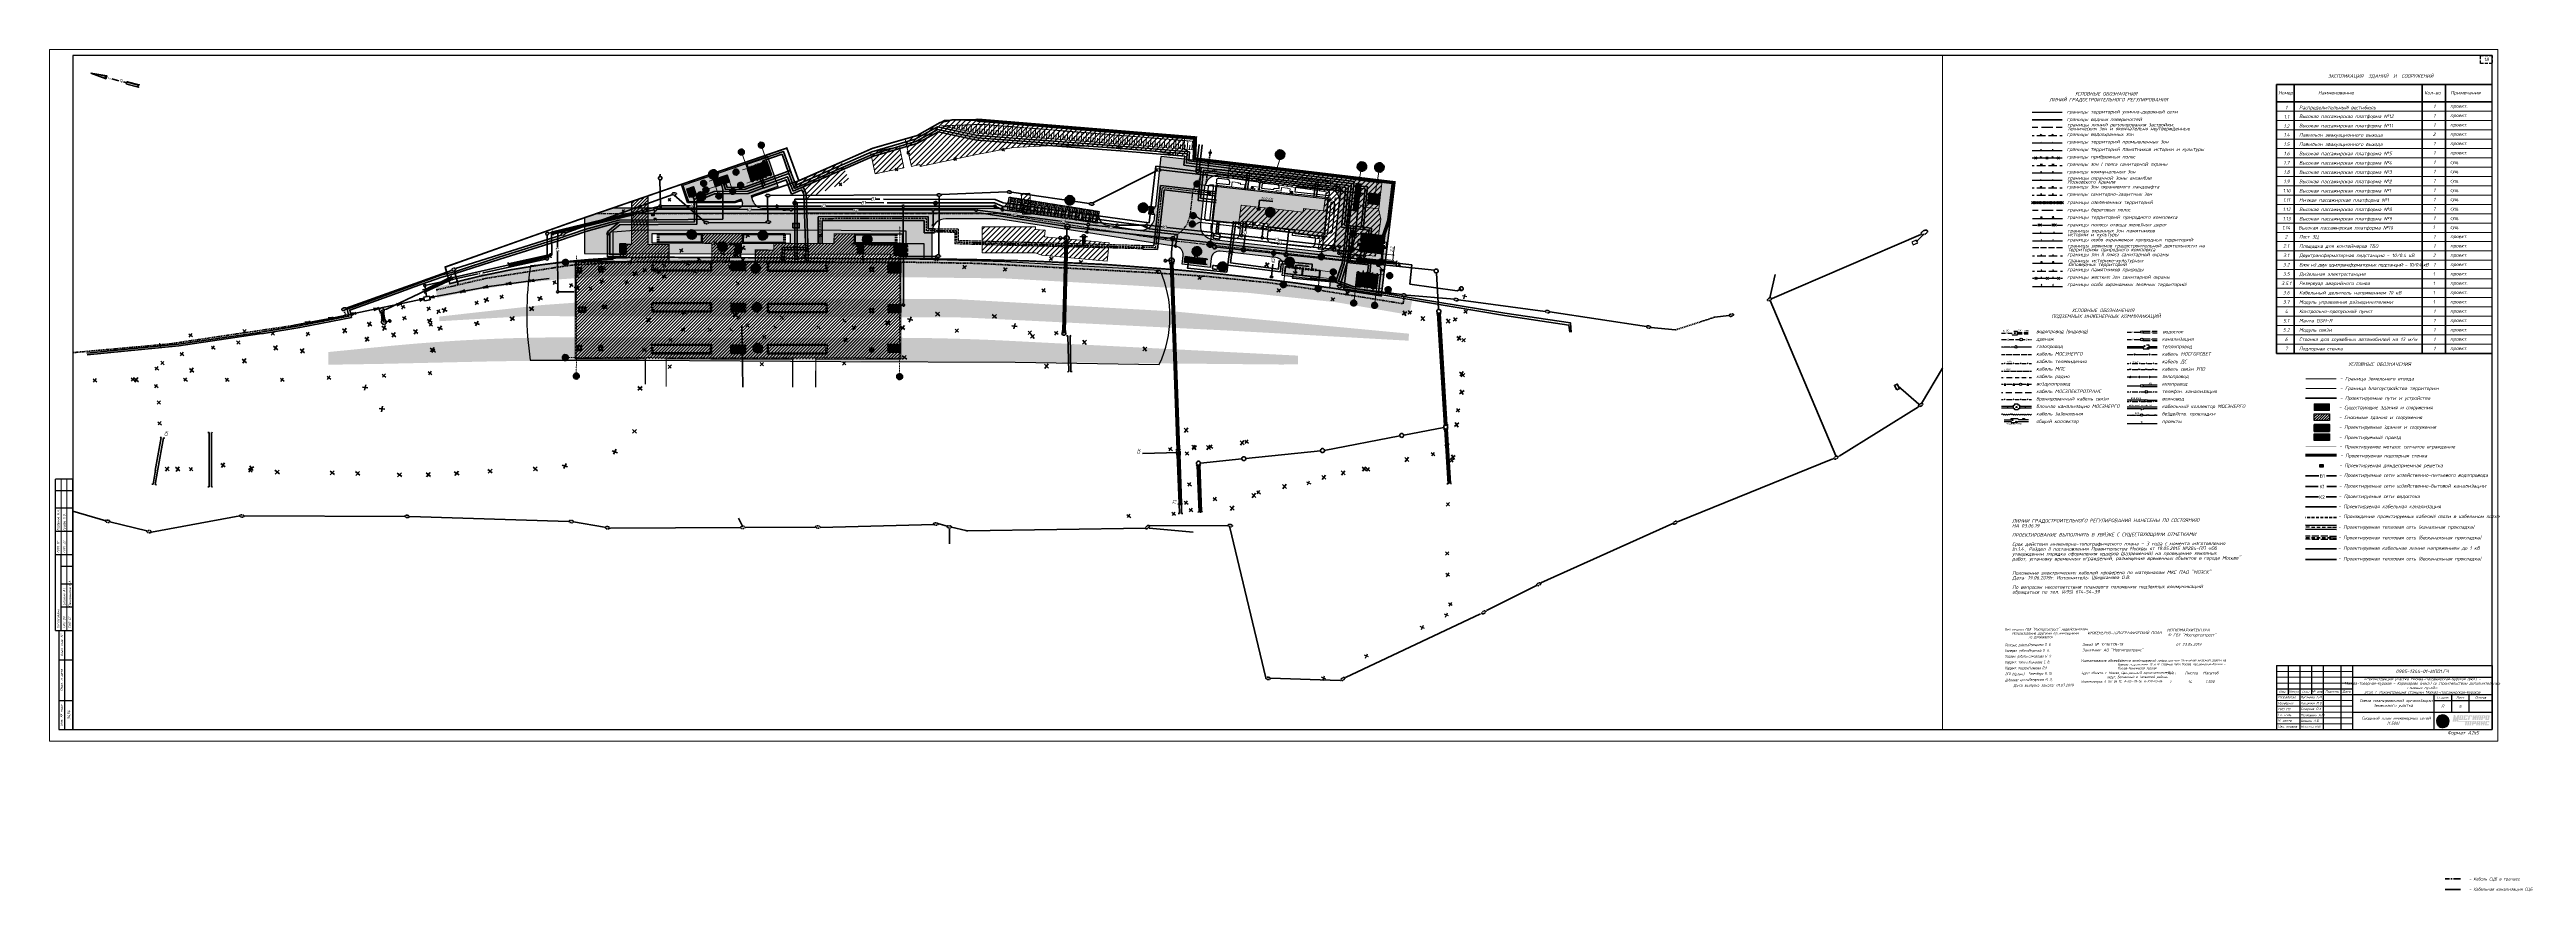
# Paper-space layout 'Сети (П)' of a CAD drawing. Extents: x 136 to 2262, y -507 to 216.
# The model-space entities are those that its viewports show. They can reach past a viewport. Long polylines and large blocks are cut down to what shows.
import ezdxf
from ezdxf import colors
from ezdxf.entities.mleader import LeaderData, LeaderLine
from ezdxf.enums import TextEntityAlignment as Align
from ezdxf.lldxf.tags import DXFTag
from ezdxf.math import Vec2, Vec3

# ---------------------------------------------------------------- set-up
doc = ezdxf.new("R2010")
doc.units = 0
doc.header["$PDMODE"] = 3
doc.header["$PDSIZE"] = 1
for name, pattern in [('20-10', [6, 4, -2]), ('ACAD_ISO02W100', [15, 12, -3]), ('ACAD_ISO10W100', [18.5, 12, -3, 0.5, -3]), ('ACAD_ISO12W100', [21, 12, -3, 0, -3, 0, -3]), ('ADSK_Линия сетки', [21, 12, -3, 3, -3]), ('CONTI', [0]), ('CONTINU', [0]), ('Cплошная', [0]), ('DASHED', [0.75, 0.5, -0.25]), ('DASHED2', [0.375, 0.25, -0.125]), ('DGN Style 3', [7.276587, 5.197563, -2.079025]), ('HIDDEN', [0.375, 0.25, -0.125]), ('JIS_09_08', [10.75, 8, -0.55, 0.55, -0.55, 0.55, -0.55]), ('ГОСТ 2.303 5', [24, 20, -1.5, 1, -1.5]), ('невидимая', [9.525, 6.35, -3.175]), ('осевая', [50.8, 31.75, -6.35, 6.35, -6.35]), ('Сверху', [3.96875, 2.38125, -1.5875]), ('ШТРИХОВАЯ', [0.75, 0.5, -0.25])]:
    doc.linetypes.add(name, pattern=pattern)
for name, color, linetype in [('-ВЕДОМОСТИ', 7, 'Continuous'), ('МГТ_ГП_благоустройство', 7, 'Continuous'), ('МГТ_ГП_размеры', 7, 'Continuous'), ('МГТ_СС_СЕТИ_постоянный вариант', 3, 'Continuous'), ('СС-изменения_Зырянов', 7, 'Continuous')]:
    doc.layers.add(name, color=color, linetype=linetype)
for name, color, linetype, lineweight, true_color in [('-ГЕНПЛАН', 12, 'Continuous', 40, 0xbd0000), ('МГТ_ГП_ЗДАНИЯ', 12, 'Continuous', 50, 0xbd0000), ('МГТ_ГП_ОСИ', 12, 'осевая', 20, 0xbd0000)]:
    doc.layers.add(name, color=color, linetype=linetype, lineweight=lineweight, true_color=true_color)
doc.layers.add('-ЗДАНИЕ', color=12, linetype='Continuous', true_color=0xbd0000)
doc.layers.add('-ОСИ', color=12, linetype='Continuous', true_color=0xbd0000)
for name, color, linetype, lineweight in [('-МАШИНЫ', 250, 'Continuous', 30), ('-ОТКОСЫ', 1, 'Continuous', 20), ('-СЕТИ', 250, 'Continuous', 50), ('МГТ_АМ_ТС', 84, 'Continuous', 80), ('МГТ_ГП_ведомости', 7, 'Continuous', 30), ('МГТ_ГП_ГЕНПЛАН', 7, 'Continuous', 35), ('МГТ_НВК_В1', 160, 'Continuous', 100), ('МГТ_НВК_В_демонтаж', 4, 'B1', 30), ('МГТ_НВК_В_переустройство', 4, 'В1', 50), ('МГТ_НВК_В_переустройство_доп.слой', 4, 'Continuous', 50), ('МГТ_НВК_К1', 24, 'Continuous', 100), ('МГТ_НВК_К2', 30, 'Continuous', 100), ('МГТ_НВК_К2_демонтаж', 30, 'Continuous', 50), ('МГТ_НВК_К2_переустройство', 30, 'К2', 50), ('МГТ_ЭС', 1, 'WK', 40)]:
    doc.layers.add(name, color=color, linetype=linetype, lineweight=lineweight)
doc.styles.add('1409_тхт0', font='calibri.ttf', dxfattribs={"width": 0.8, "oblique": 7})
doc.styles.add('LIN', font='isocteur.ttf', dxfattribs={"oblique": 15, "height": 2.5})
doc.styles.get("Standard").update_dxf_attribs({"font": 'arial.ttf'})
doc.styles.add('Style-RUSSIAN_1251', font='RUSSIAN_1251.shx')
doc.styles.add('ГП', font='isocpeui.ttf')
doc.styles.add('СПДС', font='isocpeur.ttf')
doc.styles.add('СПДС_2.0 мм', font='isocpeur.ttf', dxfattribs={"oblique": 15, "height": 1.5})
doc.linetypes.add('B1', pattern='A,16.258147,-2.141853,["В1",1409_тхт0,S=3,R=0,X=0,Y=-1.5],-6.426757,15.173243', length=40)
doc.linetypes.add('WK', pattern='A,13,-1,["WK",LIN,S=1,R=0,X=0,Y=-1.25],-5.5', length=19.5)
doc.linetypes.add('В1', pattern='A,15,-0.65,["B1",Standard,S=1,R=0,X=0,Y=-1.25],-4', length=19.65)
doc.linetypes.add('ЗАБОР_МЕТ_Б1М', pattern='A,1.25,[133,ltypeshp.shx,S=0.25,R=0,X=-0.25,Y=0],-0.001,[133,ltypeshp.shx,S=0.145,R=0,X=-0.145,Y=0],-0.001,[130,ltypeshp.shx,S=0.125,R=0,X=0,Y=0.4],1.25', length=2.502)
doc.linetypes.add('К2', pattern='A,15,-0.65,["K2",Standard,S=1,R=0,X=0,Y=-1.25],-4.2', length=19.85)
tags = doc.linetypes.add('каб-каналСЦБ', pattern='A,12,-3,["/",Standard,S=2.5,R=0,X=0,Y=-1.25],-3', length=18).pattern_tags.tags
tags[6] = DXFTag(74, 10)
doc.linetypes.add('кабель_связи_М', pattern='A,10,-1.5,[130,ltypeshp.shx,S=0.75,R=-45,X=0,Y=0],-1.5', length=13)
doc.linetypes.add('канализация_связевая_малая_сущ', pattern='A,5,-2,["/",Standard,S=2,R=0,X=-0.8,Y=-1],-2', length=9)
doc.dimstyles.new('ГП_1000', dxfattribs={"dimscale": 0.5, "dimtxt": 2.5, "dimasz": 1.5, "dimexe": 0.8, "dimexo": 0, "dimgap": 0.8, "dimtad": 1, "dimdec": 1, "dimzin": 0, "dimdsep": 46, "dimtxsty": 'ГП', "dimblk": 'ARCHTICK', "dimcen": 3, "dimdle": 0.8, "dimclrd": 7, "dimclre": 7, "dimclrt": 7, "dimaunit": 1, "dimadec": 0, "dimazin": 0, "dimtfac": 1, "dimtdec": 1, "dimtmove": 0, "dimatfit": 3, "dimfxl": 0.18, "dimtfill": 1, "dimtolj": 1, "dimtzin": 0, "dimlwd": 18, "dimlwe": 18, "dimarcsym": 0})
doc.dimstyles.new('ГП_архит', dxfattribs={"dimscale": 0.5, "dimtxt": 2500, "dimasz": 1500, "dimexe": 800, "dimexo": 0, "dimgap": 800, "dimtad": 1, "dimdec": 1, "dimlfac": 0.001, "dimzin": 0, "dimdsep": 46, "dimtxsty": 'ГП', "dimblk": 'ARCHTICK', "dimcen": 3000, "dimdle": 800, "dimclrd": 7, "dimclre": 7, "dimclrt": 7, "dimaunit": 1, "dimadec": 0, "dimazin": 0, "dimtfac": 1, "dimtdec": 1, "dimtmove": 0, "dimatfit": 3, "dimfxl": 0.18, "dimtolj": 1, "dimtzin": 0, "dimlwd": 18, "dimlwe": 18, "dimarcsym": 0})
pattern_1 = [(330.21817, (10310.0955, 10233.9812), (0.788509, 1.377828), [])]

# ---------------------------------------------------------------- blocks, each defined once
blk = doc.blocks.new('эксплик')
at = {"layer": '-ВЕДОМОСТИ', "lineweight": 35}
blk.add_line((-185, 0), (0, 0), dxfattribs=at)
for points in [[(-185, 0), (-185, -231)], [(-170, 0), (-170, -231)], [(-60, 0), (-60, -231)], [(-40, 0), (-40, -231)], [(-185, -15), (0, -15)], [(-185, -231), (0, -231)]]:
    blk.add_lwpolyline(points, dxfattribs=at)
at = {"layer": '-ВЕДОМОСТИ', "lineweight": 5}
for points in [[(-185, -23), (0, -23)], [(-185, -31), (0, -31)], [(-185, -39), (0, -39)], [(-185, -47), (0, -47)], [(-185, -55), (0, -55)], [(-185, -63), (0, -63)], [(-185, -71), (0, -71)], [(-185, -79), (0, -79)], [(-185, -87), (0, -87)], [(-185, -95), (0, -95)], [(-185, -103), (0, -103)], [(-185, -111), (0, -111)], [(-185, -119), (0, -119)], [(-185, -127), (0, -127)], [(-185, -135), (0, -135)], [(-185, -143), (0, -143)], [(-185, -151), (0, -151)], [(-185, -159), (0, -159)], [(-185, -167), (0, -167)], [(-185, -175), (0, -175)], [(-185, -183), (0, -183)], [(-185, -191), (0, -191)], [(-185, -199), (0, -199)], [(-185, -207), (0, -207)], [(-185, -215), (0, -215)], [(-185, -223), (0, -223)], [(-185, -223), (0, -223)]]:
    blk.add_lwpolyline(points, dxfattribs=at)
at = {"layer": '-ВЕДОМОСТИ', "lineweight": 5, "char_height": 3, "attachment_point": 1, "style": 'ГП'}
for s, insert, width in [('\\pi47.841;ЭКСПЛИКАЦИЯ  ЗДАНИЙ  И  СООРУЖЕНИЙ', (-188.7, 8.8), 225.002), ('\\pi0.70728;{\\W1;Номер}', (-184.3, -5.6), 110), ('\\pi54.45568;1', (-232, -18.3), 110), ('  Распределительный вестибюль', (-170, -18.3), 110), ('\\pi20.636;{\\W1;Наименование}', (-170, -5.6), 110), ('\\pi1.768;{\\W1;Кол-во}', (-60, -5.6), 110), ('\\pi54.45568;1', (-104.9, -17.3), 110), ('проект.', (-36, -17), 110), ('\\pi4.1633;{\\W1;Примечания}', (-40, -5.6), 110), ('\\pi52.97045;1.2', (-232, -34.3), 110), ('\\pi53.02841;1.4', (-232, -41.8), 110), ('\\pi53.21364;1.1', (-232, -26.3), 110), ('  Высокая пассажирская платформа №12', (-170, -25.8), 110), ('  Высокая пассажирская платформа №11', (-170, -33.8), 110), ('  Павильон эвакуационного выхода', (-170, -41.8), 110), ('\\pi53.93523;2', (-104.9, -41.3), 110), ('\\pi54.45568;1', (-104.9, -25.3), 110), ('\\pi54.45568;1', (-104.9, -33.3), 110), ('проект.', (-36, -25), 110), ('проект.', (-36, -33), 110), ('проект.', (-36, -41), 110), ('\\pi52.98068;1.5', (-232, -49.8), 110), ('\\pi53.05909;1.6', (-232, -57.8), 110), ('  Высокая пассажирская платформа №5', (-170, -57.8), 110), ('  Павильон эвакуационного выхода', (-170, -49.8), 110), ('\\pi54.45568;1', (-104.9, -49.3), 110), ('\\pi54.45568;1', (-104.9, -57.3), 110), ('проект.', (-36, -49), 110), ('проект.', (-36, -57), 110), ('\\pi52.90341;1.7', (-232, -65.8), 110), ('\\pi52.97045;1.8', (-232, -73.8), 110), ('\\pi52.97273;1.9', (-232, -81.8), 110), ('  Высокая пассажирская платформа №4', (-170, -65.8), 110), ('  Высокая пассажирская платформа №3', (-170, -73.8), 110), ('  Высокая пассажирская платформа №2', (-170, -81.8), 110), ('\\pi54.45568;1', (-104.9, -65.3), 110), ('\\pi54.45568;1', (-104.9, -73.3), 110), ('\\pi54.45568;1', (-104.9, -81.3), 110), ('сущ.', (-36, -65), 110), ('сущ.', (-36, -73), 110), ('сущ.', (-36, -81), 110), ('\\pi52.19432;1.12', (-232, -105.8), 110), ('\\pi52.24773;1.10', (-232, -89.8), 110), ('\\pi52.4375;1.11', (-232, -97.8), 110), ('  Высокая пассажирская платформа №1', (-170, -89.8), 110), ('  Высокая пассажирская платформа №8', (-170, -105.8), 110), ('  Низкая пассажирская платформа №1', (-170, -97.8), 110), ('\\pi54.45568;1', (-104.9, -89.3), 110), ('\\pi54.45568;1', (-104.9, -97.3), 110), ('\\pi54.45568;1', (-104.9, -105.3), 110), ('сущ.', (-36, -89), 110), ('сущ.', (-36, -97), 110), ('сущ.', (-36, -105), 110), ('\\pi52.25227;1.14', (-232.6, -121.6), 110), ('\\pi52.19545;1.13', (-232, -113.8), 110), ('  Высокая пассажирская платформа №10', (-170.6, -121.6), 110), ('  Высокая пассажирская платформа №9', (-170, -113.8), 110), ('\\pi54.45568;1', (-105.5, -121.1), 110), ('\\pi54.45568;1', (-104.9, -113.3), 110), ('сущ.', (-36, -113), 110), ('сущ.', (-36, -121), 110), ('\\pi52.625;2.1', (-232, -137.3), 110), ('\\pi52.625;3.1', (-232, -145.3), 110), ('\\pi53.93523;2', (-232, -129.3), 110), ('  Двухтрансформаторная подстанция - 10/0.4 кВ', (-170, -145.3), 110), ('  Пост ЭЦ', (-170, -129.3), 110), ('  {\\C7;Площадка для контейнеров ТБО}', (-170, -137.3), 110), ('\\pi53.93523;2', (-104.9, -145.3), 110), ('\\pi54.45568;1', (-104.9, -129.3), 110), ('\\pi54.45568;1', (-104.9, -137.3), 110), ('\\pi54.45568;1', (-104.9, -137.3), 110), ('проект.', (-36, -129), 110), ('проект.', (-36, -137), 110), ('проект.', (-36, -145), 110), ('\\pi51.07159;3.5.1', (-232, -169.3), 110), ('\\pi52.38182;3.2', (-232, -153.3), 110), ('\\pi52.39205;3.5', (-232, -161.3), 110), ('  Дизельная электростанция ', (-170, -161.3), 110), ('  {\\T0.85;Блок из двух однотрансформаторных подстанций - 10/0.4 кВ}', (-170, -153.3), 110), ('  Резервуар аварийного слива', (-170, -169.3), 110), ('1', (-50.9, -161.3), 5.149), ('1', (-50.9, -169.3), 5.149), ('\\pi54.45568;1', (-104.9, -153.3), 110), ('проект.', (-36, -153), 110), ('проект.', (-36, -161), 110), ('проект.', (-36, -169), 110), ('\\pi52.31477;3.7', (-232, -185.3), 110), ('\\pi52.47045;3.6', (-232, -177.3), 110), ('{\\C7;  Кабельный делитель напряжением 10 кВ}', (-170, -177.3), 110), ('{\\C7;  Модуль управления разъединителями}', (-170, -185.3), 110), ('1', (-50.9, -177.3), 5.149), ('1', (-50.9, -185.3), 5.149), ('проект.', (-36, -177), 110), ('проект.', (-36, -185), 110), ('\\pi52.38182;5.2', (-232, -209.3), 110), ('\\pi52.625;5.1', (-232, -201.3), 110), ('\\pi54.07386;4', (-232, -193.3), 110), ('  Контрольно-пропускной пункт', (-170, -193.3), 110), ('  Мачта GSM-R', (-170, -201.3), 110), ('  Модуль связи', (-170, -209.3), 110), ('\\pi54.45568;1', (-104.9, -193.3), 110), ('\\pi54.45568;1', (-104.9, -201.3), 110), ('\\pi54.45568;1', (-104.9, -209.3), 110), ('проект.', (-36, -193), 110), ('проект.', (-36, -201), 110), ('проект.', (-36, -209), 110), ('\\pi54.09318;6', (-232, -217.3), 110), ('\\pi54.17273;7', (-232, -225.3), 110), ('  {\\C7;Стоянка для служебных автомобилей на 13 м/м}', (-170, -217.3), 110), ('  {\\C7;Подпорная стенка}', (-170, -225.3), 110), ('\\pi54.45568;1', (-104.9, -217.3), 110), ('\\pi54.45568;1', (-104.9, -225.3), 110), ('проект.', (-36, -217), 110), ('проект.', (-36, -225), 110)]:
    blk.add_mtext(s, dxfattribs=dict(at, insert=insert, width=width))
blk = doc.blocks.new('A$C453460BC')
at = {"layer": '-ГЕНПЛАН', "color": 7, "linetype": 'Continuous', "lineweight": 30, "ltscale": 3}
for p, q in [((0.5, 1), (1.4, -0.2)), ((1.3, 1.6), (2.2, 0.4))]:
    blk.add_line(p, q, dxfattribs=at)
at = {"layer": '-ГЕНПЛАН', "color": 6, "linetype": 'Continuous', "lineweight": 0, "ltscale": 3}
blk.add_line((0.6, -0.8), (3, 1.1), dxfattribs=at)
at = {"layer": '-ГЕНПЛАН', "color": 7, "linetype": 'Continuous', "lineweight": 30, "ltscale": 3}
blk.add_lwpolyline([(-0.3, 0.4), (0.6, -0.8), (3, 1.1), (2.1, 2.2), (-0.3, 0.4)], dxfattribs=at)
blk = doc.blocks.new('*U162')
at = {"layer": 'МГТ_ГП_ведомости'}
for p, q in [((-15, 85), (0, 85)), ((-12, 85), (-12, 0)), ((-7, 85), (-7, 0)), ((-12, 60), (0, 60)), ((-12, 25), (0, 25)), ((-12, 0), (0, 0))]:
    blk.add_line(p, q, dxfattribs=at)
at = {"layer": 'МГТ_ГП_ведомости', "flags": 128}
for points in [[(-15, 150), (-15, 215)], [(0, 215), (-15, 215)], [(0, 150), (0, 215)], [(0, 205), (-15, 205)], [(0, 190), (-15, 190)], [(0, 170), (-15, 170)], [(0, 150), (-15, 150)], [(-15, 85), (-15, 150)], [(-10, 85), (-10, 150)], [(0, 0), (0, 150)], [(0, 140), (-10, 140)], [(0, 125), (-10, 125)], [(0, 105), (-10, 105)]]:
    blk.add_lwpolyline(points, dxfattribs=at)
at = {"layer": 'МГТ_ГП_ведомости', "lineweight": 20, "flags": 128}
for points in [[(-10, 150), (-10, 215)], [(-5, 150), (-5, 215)], [(-5, 85), (-5, 150)]]:
    blk.add_lwpolyline(points, dxfattribs=at)
at = {"layer": 'МГТ_ГП_ведомости', "char_height": 2, "attachment_point": 1, "rotation": 90, "style": 'ГП'}
for s, insert in [('{\\W0.9;\\C7;Горбунов Н.А.}', (-13.5, 170.8)), ('{\\W0.9;\\C7;Гусева Н.В.}', (-8.5, 170.8)), ('{\\C7;ГИП ТС}', (-13.5, 151.8)), ('{\\C7;ГИП ЭЭ}', (-8.5, 151.8)), ('{\\C7;Блохин А.Г.}', (-8.5, 106.8)), ('{\\W0.9;\\C7;Панкрашина Н.А.}', (-3.5, 105.3)), ('{\\W1;\\C7;Согласовано}', (-13.5, 86.8)), ('{\\C7;ГИП ВК}', (-8.5, 86.8)), ('{\\C7;ГИП СС}', (-3.5, 86.8))]:
    blk.add_mtext_dynamic_manual_height_columns(s, width=26.608, gutter_width=5, heights=[0], dxfattribs=dict(at, insert=insert))
at = {"layer": 'МГТ_ГП_ведомости', "char_height": 2, "attachment_point": 5, "rotation": 90, "line_spacing_factor": 0.914543, "style": 'ГП'}
for s, insert, width in [('{\\W1;Взам. инв. №}', (-9.5, 72.5), 25), ('{\\W1;Подп. и дата}', (-9.5, 42.5), 35), ('{\\W1;Инв. № подл.}', (-9.5, 12.5), 25)]:
    blk.add_mtext(s, dxfattribs=dict(at, insert=insert, width=width))
at = {"layer": 'МГТ_ГП_ведомости', "color": 7, "style": 'ГП'}
blk.add_attdef('ИНВ.НОМ', text='', height=2.5, rotation=90, dxfattribs=at).set_placement((-3.5, 12.5), align=Align.MIDDLE_CENTER)
blk = doc.blocks.new('Страница')
at = {"layer": 'МГТ_ГП_ведомости', "color": 7, "linetype": 'HIDDEN', "ltscale": 10}
blk.add_lwpolyline([(-10, 0), (0, 0), (0, -7), (-10, -7)], close=True, dxfattribs=at)
at = {"layer": 'МГТ_ГП_ведомости', "color": 7, "style": 'ГП'}
blk.add_attdef('СТРАНИЦА', text='', height=3, dxfattribs=at).set_placement((-5, -3.5), align=Align.MIDDLE_CENTER)
blk = doc.blocks.new('С__Ю')
at = {"layer": 'МГТ_ГП_ведомости', "lineweight": -3, "ltscale": 0.7, "transparency": 33554687}
for points in [[(0, 0), (0, -18), (1.8, -19.9)], [(1.6, -46.3), (0, -44.4), (0, -59.2), (1.6, -61)]]:
    blk.add_hatch(color=256, dxfattribs=at).paths.add_polyline_path(points)
at = {"layer": 'МГТ_ГП_ведомости', "lineweight": 40, "ltscale": 0.7, "transparency": 33554687}
for points in [[(0, -18), (-1.8, -19.9), (0, 0)], [(0, -18), (1.8, -19.9), (0, 0)], [(0, -20.9), (0, -18)], [(0, -35.7), (0, -26.7)], [(0, -44.4), (-1.6, -46.3), (-1.6, -61), (0, -59.2)], [(0, -44.4), (0, -41.5)], [(0, -44.4), (1.6, -46.3), (1.6, -61), (0, -59.2)]]:
    blk.add_lwpolyline(points, dxfattribs=at)
at = {"layer": 'МГТ_ГП_ведомости', "transparency": 33554687, "style": 'ГП'}
for s, p in [('С', (-1.8, -25.3)), ('Ю', (-2.2, -40.6))]:
    blk.add_text(s, height=3.55, dxfattribs=at).set_placement(p)
blk = doc.blocks.new('*U145')
at = {"layer": 'МГТ_ГП_ведомости', "color": 7}
for p, q in [((8, 95), (8, 10)), ((8, 95), (20, 95)), ((13, 95), (13, 10)), ((8, 70), (20, 70)), ((8, 35), (20, 35)), ((8, 10), (20, 10))]:
    blk.add_line(p, q, dxfattribs=at)
at = {"layer": 'МГТ_ГП_ведомости', "color": 7, "lineweight": 20}
blk.add_lwpolyline([(0, 0), (2102, 0), (2102, 594), (0, 594)], close=True, dxfattribs=at)
at = {"layer": 'МГТ_ГП_ведомости', "color": 7}
blk.add_lwpolyline([(20, 10), (2097, 10), (2097, 589), (20, 589)], close=True, dxfattribs=at)
at = {"layer": 'МГТ_ГП_ведомости', "color": 7, "flags": 128}
blk.add_lwpolyline([(20, 10), (20, 160)], dxfattribs=at)
at = {"layer": 'МГТ_ГП_ведомости', "color": 7, "char_height": 2, "attachment_point": 5, "rotation": 90, "line_spacing_factor": 0.914543, "style": 'ГП'}
for s, insert, width in [('{\\W1;Взам. инв. №}', (10.5, 82.5), 25), ('{\\W1;Подп. и дата}', (10.5, 52.5), 35), ('{\\W1;Инв. № подл.}', (10.5, 22.5), 25)]:
    blk.add_mtext(s, dxfattribs=dict(at, insert=insert, width=width))
at = {"layer": 'МГТ_ГП_ведомости', "color": 7, "style": 'ГП'}
blk.add_attdef('ИНВ.НОМ', text='', height=2.5, rotation=90, dxfattribs=at).set_placement((16.5, 22.5), align=Align.MIDDLE_CENTER)
blk = doc.blocks.new('RLul-dor')
at = {"color": 1, "linetype": 'Continuous', "lineweight": 25}
blk.add_line((-6.4, 0), (6.4, 0), dxfattribs=at)
blk = doc.blocks.new('RLozt')
at = {"color": 1, "linetype": 'Continuous', "lineweight": 53}
for p in [(-6.4, 0), (-6.4, 0), (-5.8, 0), (-5.8, 0), (-5.2, 0), (-5.2, 0), (-4.6, 0), (-4.6, 0), (-4, 0), (-4, 0), (-3.4, 0), (-2.8, 0), (-2.8, 0), (-2.8, 0), (-2.8, 0), (-2.1, 0), (-2.1, 0), (-1.5, 0), (-1.5, 0), (-0.9, 0), (-0.9, 0), (-0.3, 0), (-0.3, 0), (0.3, 0), (0.3, 0), (0.9, 0), (0.9, 0), (0.9, 0), (0.9, 0), (1.5, 0), (1.5, 0), (2.1, 0), (2.1, 0), (2.8, 0), (2.8, 0), (3.4, 0), (3.4, 0), (4, 0), (4, 0), (4.6, 0), (4.6, 0), (4.6, 0), (4.6, 0), (5.2, 0), (5.2, 0), (5.8, 0), (5.8, 0), (6.4, 0), (6.4, 0)]:
    blk.add_point(p, dxfattribs=at)
blk = doc.blocks.new('RLvp')
at = {"color": 1, "linetype": 'Continuous', "lineweight": 80}
blk.add_line((-6.4, 0), (6.4, 0), dxfattribs=at)
blk = doc.blocks.new('RLberpol')
at = {"color": 5, "linetype": 'Continuous', "lineweight": 25}
for p, q in [((-6.4, 0), (-4, 0)), ((-2.5, 0), (2.4, 0)), ((3.9, 0), (6.4, 0))]:
    blk.add_line(p, q, dxfattribs=at)
blk = doc.blocks.new('RLregz')
at = {"color": 1, "linetype": 'Continuous', "lineweight": 25}
for p, q in [((-6.4, 0), (-4, 0)), ((-2.5, 0), (2.4, 0)), ((3.9, 0), (6.4, 0))]:
    blk.add_line(p, q, dxfattribs=at)
blk = doc.blocks.new('RLpk')
at = {"color": 1, "linetype": 'Continuous', "lineweight": 25}
for p, q in [((-2.6, -0.3), (-2.3, 0.3)), ((2.4, -0.3), (2.1, 0.3)), ((-6.4, -0.3), (-4.4, -0.3)), ((-4.4, -0.3), (-0.7, -0.3)), ((-2.6, -0.3), (-2.6, -0.3)), ((-0.7, -0.3), (4.2, -0.3)), ((2.4, -0.3), (2.4, -0.3)), ((4.2, -0.3), (6.4, -0.3))]:
    blk.add_line(p, q, dxfattribs=at)
at = {"color": 1, "linetype": 'Continuous', "lineweight": 25, "flags": 128}
for points in [[(-2.6, -0.3), (-2.9, 0.3), (-2.3, 0.3)], [(2.4, -0.3), (2.7, 0.3), (2.1, 0.3)]]:
    blk.add_lwpolyline(points, dxfattribs=at)
blk = doc.blocks.new('RLvodz')
at = {"color": 1, "linetype": 'Continuous', "lineweight": 25}
for p, q in [((-2.6, -0.3), (-2.9, 0.3)), ((-2.6, -0.3), (-2.3, 0.3)), ((2.4, -0.3), (2.1, 0.3)), ((2.4, -0.3), (2.7, 0.3)), ((-6.4, -0.3), (-5.6, -0.3)), ((-4.4, -0.3), (-0.7, -0.3)), ((-2.6, -0.3), (-2.6, -0.3)), ((0.5, -0.3), (4.2, -0.3)), ((2.4, -0.3), (2.4, -0.3)), ((5.5, -0.3), (6.4, -0.3))]:
    blk.add_line(p, q, dxfattribs=at)
blk = doc.blocks.new('RLgd')
at = {"color": 1, "linetype": 'Continuous', "lineweight": 25}
for p, q in [((-6.4, 0), (-4.5, 0)), ((-2.1, 0), (1.6, 0)), ((4.1, 0), (6.4, 0))]:
    blk.add_line(p, q, dxfattribs=at)
at = {"color": 1, "linetype": 'Continuous', "lineweight": 53}
for p in [(-3.7, 0), (-2.9, 0), (2.4, 0), (3.3, 0)]:
    blk.add_point(p, dxfattribs=at)
blk = doc.blocks.new('RLpromz')
at = {"color": 1, "linetype": 'Continuous', "lineweight": 25}
blk.add_line((-6.4, -0.3), (6.4, -0.3), dxfattribs=at)
at = {"color": 1, "linetype": 'Continuous', "lineweight": 25, "extrusion": (0, 0, -1)}
for points in [[(2.9, -0.3), (2.3, -0.3), (2.6, 0.3)], [(-2.1, -0.3), (-2.7, -0.3), (-2.4, 0.3)]]:
    blk.add_solid(points, dxfattribs=at)
blk = doc.blocks.new('RLozp')
at = {"color": 1, "linetype": 'Continuous', "lineweight": 25}
for p, q in [((-2.9, -0.3), (-2.9, 0.3)), ((2.8, -0.3), (2.8, 0.3)), ((-6.4, -0.3), (6.4, -0.3))]:
    blk.add_line(p, q, dxfattribs=at)
blk = doc.blocks.new('RLpik')
at = {"color": 1, "linetype": 'Continuous', "lineweight": 25}
blk.add_line((-6.4, -0.3), (6.4, -0.3), dxfattribs=at)
at = {"color": 1, "linetype": 'Continuous', "lineweight": 25, "extrusion": (0, 0, -1)}
for points in [[(2.9, -0.3), (2.3, -0.3), (2.9, 0.3), (2.3, 0.3)], [(-2.1, -0.3), (-2.7, -0.3), (-2.1, 0.3), (-2.7, 0.3)]]:
    blk.add_solid(points, dxfattribs=at)
blk = doc.blocks.new('RLzoopt')
at = {"color": 1, "linetype": 'Continuous', "lineweight": 25}
for p, q in [((-6.4, -0.3), (6.4, -0.3)), ((-2.6, -0.3), (-2.6, -0.3)), ((2.4, -0.3), (2.4, -0.3))]:
    blk.add_line(p, q, dxfattribs=at)
at = {"color": 1, "linetype": 'Continuous', "lineweight": 25, "extrusion": (0, 0, -1)}
for points in [[(2.6, -0.3), (2.9, 0.3), (2.3, 0.3)], [(-2.1, 0.3), (-2.7, 0.3), (-2.4, -0.3)]]:
    blk.add_solid(points, dxfattribs=at)
blk = doc.blocks.new('RLpz')
at = {"color": 1, "linetype": 'Continuous', "lineweight": 25}
for p, q in [((-2.6, -0.3), (-2.9, 0.3)), ((-2.6, -0.3), (-2.3, 0.3)), ((2.4, -0.3), (2.1, 0.3)), ((2.4, -0.3), (2.7, 0.3)), ((-6.4, -0.3), (-5.6, -0.3)), ((-4.4, -0.3), (-0.7, -0.3)), ((-2.6, -0.3), (-2.6, -0.3)), ((0.5, -0.3), (4.2, -0.3)), ((2.4, -0.3), (2.4, -0.3)), ((5.5, -0.3), (6.4, -0.3))]:
    blk.add_line(p, q, dxfattribs=at)
at = {"color": 1, "linetype": 'Continuous', "lineweight": 53}
for p in [(-5, -0.3), (-0.1, -0.3), (4.8, -0.3)]:
    blk.add_point(p, dxfattribs=at)
blk = doc.blocks.new('RLrpk')
at = {"color": 3, "linetype": 'Continuous', "lineweight": 25}
for p, q in [((-6.4, 0), (-3.8, 0)), ((-3, 0), (-0.4, 0)), ((0.4, 0), (3, 0)), ((3.8, 0), (6.4, 0))]:
    blk.add_line(p, q, dxfattribs=at)
blk = doc.blocks.new('RLzsoI')
at = {"color": 1, "linetype": 'Continuous', "lineweight": 25}
for p, q in [((-2.9, 0.3), (-2.9, -0.3)), ((-2.3, 0.3), (-2.3, -0.3)), ((2.1, 0.3), (2.1, -0.3)), ((2.7, 0.3), (2.7, -0.3)), ((-6.4, -0.3), (-5.6, -0.3)), ((-4.4, -0.3), (-0.7, -0.3)), ((0.5, -0.3), (4.2, -0.3)), ((5.5, -0.3), (6.4, -0.3))]:
    blk.add_line(p, q, dxfattribs=at)
blk = doc.blocks.new('RLzso')
at = {"color": 1, "linetype": 'Continuous', "lineweight": 25}
for p, q in [((-2.6, -0.3), (-2.6, 0.3)), ((2.4, -0.3), (2.4, 0.3)), ((-6.4, -0.3), (-5.6, -0.3)), ((-4.4, -0.3), (-0.7, -0.3)), ((0.5, -0.3), (4.2, -0.3)), ((5.5, -0.3), (6.4, -0.3))]:
    blk.add_line(p, q, dxfattribs=at)
blk = doc.blocks.new('RLkomz')
at = {"color": 1, "linetype": 'Continuous', "lineweight": 25}
blk.add_line((-6.4, -0.3), (6.4, -0.3), dxfattribs=at)
at = {"color": 1, "linetype": 'Continuous', "lineweight": 25, "flags": 128}
for points in [[(-2.9, -0.3), (-2.3, -0.3), (-2.6, 0.3), (-2.9, -0.3)], [(2.1, -0.3), (2.7, -0.3), (2.4, 0.3), (2.1, -0.3)]]:
    blk.add_lwpolyline(points, close=True, dxfattribs=at)
blk = doc.blocks.new('RList_kulzt')
at = {"color": 1, "linetype": 'Continuous', "lineweight": 25}
blk.add_line((-6.4, -0.3), (6.4, -0.3), dxfattribs=at)
at = {"color": 1, "linetype": 'Continuous', "lineweight": 25, "flags": 128}
for points in [[(-2.9, -0.3), (-2.3, -0.3), (-2.3, 0.3), (-2.9, 0.3), (-2.9, -0.3)], [(2.1, -0.3), (2.7, -0.3), (2.7, 0.3), (2.1, 0.3), (2.1, -0.3)]]:
    blk.add_lwpolyline(points, close=True, dxfattribs=at)
blk = doc.blocks.new('RLzkreml')
at = {"linetype": 'Continuous', "lineweight": 25}
for points in [[(-2.9, -0.3), (-2.9, 0.3), (-2.6, 0), (-2.3, 0.3), (-2.3, -0.3)], [(2.1, -0.3), (2.1, 0.3), (2.4, 0), (2.7, 0.3), (2.7, -0.3)]]:
    blk.add_hatch(color=1, dxfattribs=at).paths.add_polyline_path(points)
at = {"color": 1, "linetype": 'Continuous', "lineweight": 25}
blk.add_line((-6.4, -0.3), (6.4, -0.3), dxfattribs=at)
blk = doc.blocks.new('RLpp')
at = {"linetype": 'Continuous', "lineweight": 25}
h = blk.add_hatch(color=1, dxfattribs=at)
edge = h.paths.add_edge_path()
edge.add_arc((-2.6, 0), 0.335, 0, 360)
h = blk.add_hatch(color=1, dxfattribs=at)
edge = h.paths.add_edge_path()
edge.add_arc((2.4, 0), 0.335, 0, 360)
at = {"color": 1, "linetype": 'Continuous', "lineweight": 25}
for p, q in [((-6.4, -0.4), (-5.6, -0.4)), ((-4.4, -0.4), (-0.7, -0.4)), ((-2.6, -0.4), (-2.6, -0.3)), ((0.5, -0.4), (4.2, -0.4)), ((2.4, -0.4), (2.4, -0.3)), ((5.5, -0.4), (6.4, -0.4))]:
    blk.add_line(p, q, dxfattribs=at)
blk = doc.blocks.new('RLzland')
at = {"color": 1, "linetype": 'Continuous', "lineweight": 25}
for p, q in [((-2.6, -0.3), (-2.9, 0.3)), ((-2.9, 0.3), (-2.3, 0.3)), ((-2.6, -0.3), (-2.3, 0.3)), ((2.4, -0.3), (2.1, 0.3)), ((2.1, 0.3), (2.7, 0.3)), ((2.4, -0.3), (2.7, 0.3)), ((-6.4, -0.3), (-5.6, -0.3)), ((-4.4, -0.3), (-0.7, -0.3)), ((-2.6, -0.3), (-2.6, -0.3)), ((0.5, -0.3), (4.2, -0.3)), ((2.4, -0.3), (2.4, -0.3)), ((5.5, -0.3), (6.4, -0.3))]:
    blk.add_line(p, q, dxfattribs=at)
blk = doc.blocks.new('RLgzso')
at = {"color": 1, "linetype": 'Continuous', "lineweight": 25}
for p, q in [((-2.6, -0.3), (-2.6, 0.3)), ((2.4, -0.3), (2.4, 0.3)), ((-6.4, -0.3), (-5.6, -0.3)), ((-4.4, -0.3), (-0.7, -0.3)), ((0.5, -0.3), (4.2, -0.3)), ((5.5, -0.3), (6.4, -0.3))]:
    blk.add_line(p, q, dxfattribs=at)
at = {"color": 1, "linetype": 'Continuous', "lineweight": 53}
for p in [(-5, -0.3), (-0.1, -0.3), (4.8, -0.3)]:
    blk.add_point(p, dxfattribs=at)
blk = doc.blocks.new('RLszz')
at = {"color": 1, "linetype": 'Continuous', "lineweight": 25}
for p, q in [((-2.9, 0.3), (-2.3, 0.3)), ((-2.6, 0.3), (-2.6, -0.3)), ((2.1, 0.3), (2.7, 0.3)), ((2.4, -0.3), (2.4, 0.3)), ((-6.4, -0.3), (-5.6, -0.3)), ((-4.4, -0.3), (-0.7, -0.3)), ((-2.6, -0.3), (-2.6, -0.3)), ((0.5, -0.3), (4.2, -0.3)), ((2.4, -0.3), (2.4, -0.3)), ((5.5, -0.3), (6.4, -0.3))]:
    blk.add_line(p, q, dxfattribs=at)
blk = doc.blocks.new('RLoozelter')
at = {"linetype": 'Continuous', "lineweight": 25}
for points in [[(-3, -0.6), (-3, -0.5), (-2.7, 0), (-3, 0), (-2.6, 0.6), (-2.2, 0), (-2.5, 0), (-2.2, -0.5), (-2.2, -0.6)], [(2, -0.6), (2, -0.5), (2.2, 0), (2, 0), (2.4, 0.6), (2.7, 0), (2.5, 0), (2.7, -0.5), (2.7, -0.6)]]:
    blk.add_hatch(color=1, dxfattribs=at).paths.add_polyline_path(points)
at = {"color": 1, "linetype": 'Continuous', "lineweight": 25}
blk.add_line((-6.4, -0.6), (6.4, -0.6), dxfattribs=at)
blk = doc.blocks.new('LEG5')
at = {"color": 16, "linetype": 'Continuous', "lineweight": 25}
for p, q in [((-5.8, 0.1), (-5.8, -0.2)), ((-5.4, 0.1), (-5.4, -0.2)), ((-2.8, 0.1), (-2.8, -0.2)), ((-2.3, 0.1), (-2.3, -0.2)), ((2.2, 0.2), (2.2, -0.2)), ((2.7, 0.2), (2.7, -0.2)), ((5.4, 0.2), (5.4, -0.2)), ((5.7, 0.2), (5.7, -0.2)), ((-6.4, 0), (-5.8, 0)), ((-5.4, 0), (-3.5, 0)), ((-3.5, 0), (-2.8, 0)), ((-2.3, 0), (-0.7, 0)), ((0.4, 0), (2.2, 0)), ((2.7, 0), (4.3, 0)), ((4.3, 0), (5.4, 0)), ((5.7, 0), (6.4, 0))]:
    blk.add_line(p, q, dxfattribs=at)
at = {"color": 7, "linetype": 'Continuous', "lineweight": 25}
blk.add_circle((-0.2, 0), 0.547, dxfattribs=at)
blk = doc.blocks.new('LEG6')
at = {"color": 3, "linetype": 'Continuous', "lineweight": 25}
for p, q in [((-6.4, 0.3), (0.5, 0.3)), ((-5.8, 0.1), (-6.4, 0.1)), ((-5.6, 0.1), (-5.4, 0.1)), ((-2.8, 0.1), (-5.2, 0.1)), ((-2.4, 0.1), (-2.2, 0.1)), ((0.4, 0.1), (-1.9, 0.1)), ((3, 0.3), (6.4, 0.3)), ((3.1, 0), (5, 0)), ((5.3, 0), (5.6, 0)), ((5.8, 0), (6.4, 0)), ((-6.4, -0.3), (0.5, -0.3)), ((3, -0.3), (6.4, -0.3))]:
    blk.add_line(p, q, dxfattribs=at)
at = {"color": 7, "linetype": 'DGN Style 3', "lineweight": 25, "flags": 128}
blk.add_lwpolyline([(0.5, -0.8), (3, -0.8), (3, 0.8), (0.5, 0.8), (0.5, -0.8)], dxfattribs=at)
at = {"color": 7, "linetype": 'Continuous', "lineweight": 25}
for centre in [(1, 0.4), (2.5, -0.4)]:
    blk.add_circle(centre, 0.245, dxfattribs=at)
blk = doc.blocks.new('LEG8')
at = {"color": 1, "linetype": 'Continuous', "lineweight": 25}
for p, q in [((-6.4, 0), (-4.8, 0)), ((-4.4, 0), (-1.8, 0)), ((-1.4, 0), (1.4, 0)), ((2, 0), (4.6, 0)), ((5.1, 0), (6.4, 0))]:
    blk.add_line(p, q, dxfattribs=at)
blk = doc.blocks.new('LEG7')
at = {"color": 1, "linetype": 'Continuous', "lineweight": 25}
for p, q in [((-6.4, 0), (-4, 0)), ((-2.5, 0), (2.5, 0)), ((4, 0), (6.4, 0))]:
    blk.add_line(p, q, dxfattribs=at)
for centre in [(-3.2, 0), (3.2, 0)]:
    blk.add_circle(centre, 0.248, dxfattribs=at)
blk = doc.blocks.new('LEG12')
at = {"color": 1, "linetype": 'Continuous', "lineweight": 25}
for p, q in [((-5.5, -0.2), (-5.1, 0.2)), ((-5.1, -0.2), (-4.7, 0.2)), ((-1.6, -0.2), (-1.2, 0.2)), ((-1.2, -0.2), (-0.8, 0.2)), ((1.4, -0.2), (1.8, 0.2)), ((1.8, -0.2), (2.2, 0.2)), ((4.4, -0.2), (4.8, 0.2)), ((4.8, -0.2), (5.2, 0.2)), ((-6.4, 0), (-5.7, 0)), ((-4.3, 0), (-1.8, 0)), ((-0.5, 0), (1.2, 0)), ((2.3, 0), (4.2, 0)), ((5.4, 0), (6.4, 0))]:
    blk.add_line(p, q, dxfattribs=at)
blk = doc.blocks.new('LEG14')
at = {"color": 16, "linetype": 'Continuous', "lineweight": 25}
for p, q in [((-6.4, 0), (-5.6, 0)), ((-4.8, 0.4), (-5.5, -0.4)), ((-5.4, 0.4), (-4.8, -0.4)), ((-4.7, 0), (-2, 0)), ((-1.6, 0.4), (-1, -0.4)), ((-1, 0.4), (-1.6, -0.4)), ((-0.6, 0), (2.5, 0)), ((2.9, 0.4), (3.5, -0.4)), ((3.5, 0.4), (2.9, -0.4)), ((3.8, 0), (6.4, 0))]:
    blk.add_line(p, q, dxfattribs=at)
blk = doc.blocks.new('LEG15')
at = {"color": 16, "linetype": 'Continuous', "lineweight": 25}
for p, q in [((-5, 0.4), (-5.3, -0.4)), ((-4.6, -0.4), (-5, 0.4)), ((-1.1, 0.4), (-1.5, -0.4)), ((-0.7, -0.4), (-1.1, 0.4)), ((4.9, 0.4), (4.5, -0.3)), ((5.3, -0.3), (4.9, 0.4)), ((-6.4, 0), (-5.7, 0)), ((-5.3, -0.4), (-4.6, -0.4)), ((-4.3, 0), (-1.8, 0)), ((-1.5, -0.4), (-0.7, -0.4)), ((-0.5, 0), (1.3, 0)), ((2.4, 0), (4.2, 0)), ((4.5, -0.3), (5.3, -0.3)), ((5.4, 0), (6.4, 0))]:
    blk.add_line(p, q, dxfattribs=at)
at = {"color": 7, "linetype": 'Continuous', "lineweight": 25}
blk.add_circle((1.8, 0), 0.546, dxfattribs=at)
blk = doc.blocks.new('LEG18')
at = {"color": 3, "linetype": 'Continuous', "lineweight": 25}
for p, q in [((-5.3, -0.3), (-4.9, 0.1)), ((-1.3, -0.3), (-0.9, 0.2)), ((4.6, -0.3), (5, 0.2)), ((-6.4, 0), (-5.7, 0)), ((-4.3, 0), (-1.8, 0)), ((-0.5, 0), (1.3, 0)), ((2.4, 0), (4.2, 0)), ((5.4, 0), (6.4, 0))]:
    blk.add_line(p, q, dxfattribs=at)
at = {"color": 7, "linetype": 'Continuous', "lineweight": 25}
blk.add_circle((1.8, 0), 0.546, dxfattribs=at)
blk = doc.blocks.new('LEG19')
at = {"color": 3, "linetype": 'Continuous', "lineweight": 25}
for p, q in [((-5.2, -0.2), (-4.8, 0.2)), ((-1.3, -0.2), (-0.9, 0.2)), ((1.6, -0.2), (2, 0.2)), ((4.6, -0.2), (5, 0.2)), ((-6.4, 0), (-5.7, 0)), ((-4.3, 0), (-1.8, 0)), ((-0.5, 0), (1.2, 0)), ((2.3, 0), (4.2, 0)), ((5.4, 0), (6.4, 0))]:
    blk.add_line(p, q, dxfattribs=at)
blk = doc.blocks.new('LEG21')
at = {"color": 1, "linetype": 'Continuous', "lineweight": 25}
for p, q in [((-6.4, 0.2), (-3.4, 0.2)), ((-3.8, 0.2), (-3.8, -0.5)), ((-3.4, 0.2), (-1.3, 0.2)), ((1.3, 0.2), (4.4, 0.2)), ((3.8, 0.2), (3.8, -0.5)), ((4.4, 0.2), (6.4, 0.2)), ((-6.4, -0.5), (-3.3, -0.5)), ((-3.3, -0.5), (-1.3, -0.5)), ((1.3, -0.5), (4.4, -0.5)), ((4.4, -0.5), (6.4, -0.5))]:
    blk.add_line(p, q, dxfattribs=at)
at = {"color": 1, "linetype": 'DGN Style 3', "lineweight": 25}
for p, q in [((-1.3, -0.8), (-1.3, 0.7)), ((-1.3, 0.7), (-0.8, 0.7)), ((-0.8, 1.3), (0.6, 1.3)), ((-0.8, 1.3), (-0.8, 0.7)), ((0.6, 1.3), (0.6, 0.7)), ((1.3, 0.7), (0.6, 0.7)), ((1.3, 0.7), (1.3, -0.9)), ((-1.3, -0.8), (-0.7, -0.8)), ((-0.7, -1.3), (-0.7, -0.8)), ((0.8, -1.3), (-0.7, -1.3)), ((1.3, -0.9), (0.8, -0.9)), ((0.8, -1.3), (0.8, -0.9))]:
    blk.add_line(p, q, dxfattribs=at)
at = {"color": 7, "linetype": 'Continuous', "lineweight": 25}
blk.add_circle((0, -0.1), 0.246, dxfattribs=at)
blk = doc.blocks.new('LEG23')
at = {"color": 1, "linetype": 'Continuous', "lineweight": 25, "flags": 128}
blk.add_lwpolyline([(-6.4, 0), (-6, 0.2), (-5.6, -0.2), (-5.1, 0.1), (-4.7, -0.2), (-4.2, 0.1), (-3.8, -0.2), (-3.4, 0.1), (-3, -0.1), (-2.5, 0.2), (-2.2, -0.1), (-1.8, 0.2), (-1.3, -0.2), (-0.8, 0.1), (-0.4, -0.2), (0.1, 0.1), (0.4, -0.2), (0.9, 0.1), (1.4, -0.2), (1.9, 0.1), (2.4, -0.2), (2.8, 0.1), (3.3, -0.2), (3.7, 0.1), (4.2, -0.2), (4.7, 0.1), (5.2, -0.2), (5.5, 0.1), (6, -0.2), (6.4, 0)], dxfattribs=at)
blk = doc.blocks.new('LEG1')
at = {"color": 7, "linetype": 'Continuous', "lineweight": 25}
for p, q in [((-6.4, -0.5), (-4.7, -0.5)), ((-3.7, -0.5), (-1.8, -0.5)), ((0.5, -0.2), (2.5, -0.2)), ((0.5, -0.8), (2.5, -0.8)), ((3.3, -0.2), (5.1, -0.2)), ((3.3, -0.8), (5.1, -0.8))]:
    blk.add_line(p, q, dxfattribs=at)
at = {"color": 7, "linetype": 'DGN Style 3', "lineweight": 25, "flags": 128}
blk.add_lwpolyline([(-1.9, -1.2), (0.4, -1.2), (0.4, 0.2), (-1.9, 0.2), (-1.9, -1.2)], dxfattribs=at)
at = {"color": 7, "linetype": 'Continuous', "lineweight": 25}
blk.add_circle((-0.7, -0.5), 0.222, dxfattribs=at)
at = {"color": 7, "linetype": 'DGN Style 3', "lineweight": 25, "style": 'Style-RUSSIAN_1251'}
for s, p in [('до 600', (-5.8, 0.6)), ('600 и выше', (0.7, 0.6))]:
    blk.add_text(s, height=0.639, dxfattribs=at).set_placement(p, align=Align.MIDDLE_LEFT)
at = {"color": 7, "linetype": 'Continuous', "lineweight": 25, "style": 'Style-RUSSIAN_1251'}
for p in [(-4.4, -0.5), (2.7, -0.5)]:
    blk.add_text('В', height=0.639, dxfattribs=at).set_placement(p, align=Align.MIDDLE_LEFT)
blk = doc.blocks.new('LEG2')
at = {"color": 30, "linetype": 'Continuous', "lineweight": 25}
for p, q in [((0.4, 0.3), (3.5, 0.3)), ((4.3, 0.3), (6.4, 0.3)), ((-6.4, 0), (-4.5, 0)), ((-3.4, 0), (-0.6, 0)), ((0.4, -0.3), (3.5, -0.3)), ((4.4, -0.3), (6.4, -0.3))]:
    blk.add_line(p, q, dxfattribs=at)
at = {"color": 7, "linetype": 'Continuous', "lineweight": 25}
blk.add_circle((-0.1, 0), 0.555, dxfattribs=at)
at = {"color": 30, "linetype": 'Continuous', "lineweight": 25, "style": 'Style-RUSSIAN_1251'}
for p in [(-4.1, 0), (3.7, 0)]:
    blk.add_text('С', height=0.71, dxfattribs=at).set_placement(p, align=Align.MIDDLE_LEFT)
blk = doc.blocks.new('LEG3')
at = {"color": 30, "linetype": 'Continuous', "lineweight": 25}
for p, q in [((-6.4, 0), (-4.3, 0)), ((-3.1, 0), (-1.1, 0)), ((-0.4, 0), (1.4, 0)), ((2.5, 0), (3.8, 0)), ((5, 0), (5.6, 0)), ((6, 0), (6.4, 0))]:
    blk.add_line(p, q, dxfattribs=at)
at = {"color": 7, "linetype": 'Continuous', "lineweight": 25}
blk.add_circle((2, 0), 0.558, dxfattribs=at)
at = {"color": 30, "linetype": 'Continuous', "lineweight": 25, "style": 'Style-RUSSIAN_1251'}
for p in [(-3.9, 0), (4.1, 0)]:
    blk.add_text('Д', height=0.714, dxfattribs=at).set_placement(p, align=Align.MIDDLE_LEFT)
blk = doc.blocks.new('LEG4')
at = {"color": 16, "linetype": 'Continuous', "lineweight": 25}
for p, q in [((0.4, 0.3), (3.5, 0.3)), ((4.3, 0.3), (6.4, 0.3)), ((-6.4, 0), (-4.5, 0)), ((-3.4, 0), (-0.6, 0)), ((0.4, -0.4), (3.5, -0.4)), ((4.4, -0.4), (6.4, -0.4))]:
    blk.add_line(p, q, dxfattribs=at)
at = {"color": 7, "linetype": 'Continuous', "lineweight": 25}
blk.add_circle((-0.1, 0), 0.555, dxfattribs=at)
at = {"color": 16, "linetype": 'Continuous', "lineweight": 25, "style": 'Style-RUSSIAN_1251'}
for p in [(-4.1, 0), (3.8, 0)]:
    blk.add_text('К', height=0.71, dxfattribs=at).set_placement(p, align=Align.MIDDLE_LEFT)
blk = doc.blocks.new('LEG9')
at = {"color": 3, "linetype": 'Continuous', "lineweight": 25}
for p, q in [((-6.4, -0.7), (-5.7, -0.7)), ((-5.2, -0.9), (-4.8, -0.4)), ((-4.3, -0.7), (-1.8, -0.7)), ((-1.3, -0.9), (-0.9, -0.4)), ((-0.5, -0.7), (1.2, -0.7)), ((1.6, -0.9), (2, -0.4)), ((2.3, -0.7), (4.2, -0.7)), ((4.6, -0.9), (5, -0.4)), ((5.4, -0.7), (6.4, -0.7))]:
    blk.add_line(p, q, dxfattribs=at)
at = {"color": 3, "linetype": 'Continuous', "lineweight": 25, "style": 'Style-RUSSIAN_1251'}
blk.add_text('к.ТВ', height=0.699, dxfattribs=at).set_placement((-3.8, 0.2), align=Align.MIDDLE_LEFT)
blk = doc.blocks.new('LEG10')
at = {"color": 3, "linetype": 'Continuous', "lineweight": 25}
for p, q in [((-6.4, -0.7), (-5.7, -0.7)), ((-5.2, -0.8), (-4.8, -0.4)), ((-4.3, -0.7), (-1.8, -0.7)), ((-1.3, -0.8), (-0.9, -0.4)), ((-0.5, -0.7), (1.2, -0.7)), ((1.6, -0.8), (2, -0.4)), ((2.3, -0.7), (4.2, -0.7)), ((4.6, -0.8), (5, -0.4)), ((5.4, -0.7), (6.4, -0.7))]:
    blk.add_line(p, q, dxfattribs=at)
at = {"color": 3, "linetype": 'Continuous', "lineweight": 25, "style": 'Style-RUSSIAN_1251'}
blk.add_text('1к.ДС', height=0.699, dxfattribs=at).set_placement((-4.1, 0.1), align=Align.MIDDLE_LEFT)
blk = doc.blocks.new('LEG11')
at = {"color": 1, "linetype": 'Continuous', "lineweight": 25}
for p, q in [((-6.4, -0.7), (-5.8, -0.7)), ((-5.4, -0.7), (-3.5, -0.7)), ((-3.5, -0.7), (-3, -0.7)), ((-2.5, -0.7), (-0.3, -0.7)), ((0.1, -0.7), (2.4, -0.7)), ((2.8, -0.7), (4.3, -0.7)), ((4.3, -0.7), (5.4, -0.7)), ((5.7, -0.7), (6.4, -0.7))]:
    blk.add_line(p, q, dxfattribs=at)
at = {"color": 1, "linetype": 'Continuous', "lineweight": 25, "style": 'Style-RUSSIAN_1251'}
blk.add_text('к.МПС', height=0.7, dxfattribs=at).set_placement((-5.3, 0), align=Align.MIDDLE_LEFT)
blk = doc.blocks.new('LEG13')
at = {"color": 3, "linetype": 'Continuous', "lineweight": 25}
for p, q in [((-6.4, -0.3), (-5.7, -0.3)), ((-4.3, -0.3), (-1.8, -0.3)), ((-0.5, -0.3), (1.2, -0.3)), ((2.3, -0.3), (4.2, -0.3)), ((5.4, -0.3), (6.4, -0.3))]:
    blk.add_line(p, q, dxfattribs=at)
at = {"color": 3, "linetype": 'Continuous', "lineweight": 25, "style": 'Style-RUSSIAN_1251'}
for p in [(-5.3, 0), (-4.9, 0), (-1.4, 0), (-0.9, 0), (1.5, 0), (2, 0), (4.5, 0), (5, 0)]:
    blk.add_text('.', height=0.699, dxfattribs=at).set_placement(p, align=Align.MIDDLE_LEFT)
blk = doc.blocks.new('LEG16')
at = {"color": 7, "linetype": 'Continuous', "lineweight": 25}
for p, q in [((-6.4, -0.6), (-3.4, -0.6)), ((-3.4, -0.6), (-0.6, -0.6)), ((0.4, -0.2), (4.3, -0.2)), ((0.4, -0.9), (4.4, -0.9)), ((4.3, -0.2), (6.4, -0.2)), ((4.4, -0.9), (6.4, -0.9))]:
    blk.add_line(p, q, dxfattribs=at)
blk.add_circle((-0.1, -0.6), 0.555, dxfattribs=at)
at = {"color": 7, "linetype": 'Continuous', "lineweight": 25, "style": 'Style-RUSSIAN_1251'}
blk.add_text('ИЛ.', height=0.71, dxfattribs=at).set_placement((2.7, 0.4), align=Align.MIDDLE_LEFT)
blk = doc.blocks.new('LEG17')
at = {"color": 7, "linetype": 'Continuous', "lineweight": 25}
for p, q in [((-6.4, -0.3), (-5.8, -0.3)), ((-4.5, -0.3), (-2, -0.3)), ((-0.6, -0.3), (2.5, -0.3)), ((3.8, -0.3), (6.4, -0.3))]:
    blk.add_line(p, q, dxfattribs=at)
at = {"color": 7, "linetype": 'Continuous', "lineweight": 25, "style": 'Style-RUSSIAN_1251'}
for p in [(-5.2, 0), (-1.2, 0), (3.1, 0)]:
    blk.add_text('.', height=0.7, dxfattribs=at).set_placement(p, align=Align.MIDDLE_LEFT)
blk = doc.blocks.new('LEG20')
at = {"color": 3, "linetype": 'Continuous', "lineweight": 25}
for p, q in [((1.3, -0.3), (-6.4, -0.3)), ((-6.4, -0.9), (-5.6, -0.9)), ((-5.1, -1.1), (-4.7, -0.6)), ((-4.3, -0.9), (-1.8, -0.9)), ((-1.3, -1), (-0.9, -0.6)), ((-0.5, -0.9), (1.3, -0.9)), ((2.1, -0.3), (6.4, -0.3)), ((2.2, -0.9), (4.2, -0.9)), ((4.6, -1.1), (5, -0.6)), ((5.4, -0.8), (6.4, -0.8))]:
    blk.add_line(p, q, dxfattribs=at)
at = {"color": 7, "linetype": 'Continuous', "lineweight": 25}
blk.add_circle((1.7, -0.6), 0.543, dxfattribs=at)
at = {"color": 3, "linetype": 'Continuous', "lineweight": 25, "style": 'Style-RUSSIAN_1251'}
blk.add_text('волновод', height=0.695, dxfattribs=at).set_placement((-4.8, 0.5), align=Align.MIDDLE_LEFT)
blk = doc.blocks.new('LEG22')
at = {"color": 1, "linetype": 'Continuous', "lineweight": 25}
for p, q in [((-6.4, 0), (-3.4, 0)), ((-6.4, -0.7), (-3.3, -0.7)), ((-3.4, 0), (1.3, 0)), ((-3.3, -0.7), (-0.4, -0.7)), ((-0.4, -0.7), (-0.4, -1.4)), ((0.3, -0.7), (4.4, -0.7)), ((0.3, -0.7), (0.3, -1.3)), ((1.3, 0), (4.4, 0)), ((4.4, 0), (6.4, 0)), ((4.4, -0.7), (6.4, -0.7))]:
    blk.add_line(p, q, dxfattribs=at)
at = {"color": 1, "linetype": 'Continuous', "lineweight": 25, "style": 'Style-RUSSIAN_1251'}
blk.add_text('кабельный коллектор', height=0.706, dxfattribs=at).set_placement((-5.7, 0.7), align=Align.MIDDLE_LEFT)
blk = doc.blocks.new('LEG5B')
at = {"color": 16, "linetype": 'Continuous', "lineweight": 25}
for p, q in [((-6.4, -0.4), (-5.8, -0.4)), ((-5.8, -0.2), (-5.8, -0.5)), ((-5.4, -0.2), (-5.4, -0.5)), ((-5.4, -0.4), (-3.5, -0.4)), ((-3.5, -0.4), (-2.8, -0.4)), ((-2.8, -0.2), (-2.8, -0.5)), ((-2.3, -0.2), (-2.3, -0.5)), ((-2.3, -0.4), (-0.7, -0.4)), ((0.4, -0.3), (2.2, -0.3)), ((2.2, -0.1), (2.2, -0.5)), ((2.7, -0.1), (2.7, -0.5)), ((2.7, -0.3), (4.3, -0.3)), ((4.3, -0.3), (5.4, -0.3)), ((5.4, -0.1), (5.4, -0.5)), ((5.7, -0.1), (5.7, -0.5)), ((5.7, -0.3), (6.4, -0.3))]:
    blk.add_line(p, q, dxfattribs=at)
at = {"color": 7, "linetype": 'Continuous', "lineweight": 25}
blk.add_circle((-0.2, -0.3), 0.547, dxfattribs=at)
at = {"color": 1, "linetype": 'Continuous', "lineweight": 25, "style": 'Style-RUSSIAN_1251', "width": 0.899998}
for p in [(-3.9, -0.2), (1.9, -0.2)]:
    blk.add_text('х', height=1, rotation=2.5592, dxfattribs=at).set_placement(p, align=Align.MIDDLE_CENTER)
at = {"color": 16, "linetype": 'Continuous', "lineweight": 25, "style": 'Style-RUSSIAN_1251'}
blk.add_text('Б.Д.', height=0.7, dxfattribs=at).set_placement((-3, 0.5), align=Align.MIDDLE_LEFT)
blk = doc.blocks.new('LEG25')
at = {"color": 30, "linetype": 'Continuous', "lineweight": 25}
for p, q in [((-5.2, 0.8), (-2.2, 0.8)), ((-5.2, 0.1), (-2.2, 0.1)), ((-2.2, 0.8), (-2.2, 1.3)), ((-2.2, 1.3), (0.4, 1.3)), ((-2.2, 0.1), (-2.2, -0.4)), ((0.4, 1.3), (0.9, 0.9)), ((0.4, -0.4), (0.4, 0.1)), ((0.4, 0.1), (5.2, 0.1)), ((0.9, 0.9), (2.7, 0.9)), ((2.7, 1.4), (3.5, 1.4)), ((2.7, 0.9), (2.7, 1.4)), ((3.5, 1.4), (3.5, 0.9)), ((3.5, 0.9), (5.2, 0.9)), ((-2.2, -0.4), (0.4, -0.4))]:
    blk.add_line(p, q, dxfattribs=at)
at = {"color": 7, "linetype": 'Continuous', "lineweight": 25}
for centre in [(-1.7, 0.7), (-0.1, 0), (3.1, 1)]:
    blk.add_circle(centre, 0.201, dxfattribs=at)
at = {"color": 30, "linetype": 'Continuous', "lineweight": 25, "style": 'Style-RUSSIAN_1251'}
blk.add_text('общий коллектор', height=0.579, dxfattribs=at).set_placement((-4.2, -0.8), align=Align.MIDDLE_LEFT)
blk = doc.blocks.new('LEG26')
at = {"color": 7, "linetype": 'Continuous', "lineweight": 25}
blk.add_line((-6.4, -0.7), (6.4, -0.7), dxfattribs=at)
at = {"color": 7, "linetype": 'Continuous', "lineweight": 25, "style": 'Style-RUSSIAN_1251'}
blk.add_text('пр', height=0.686, dxfattribs=at).set_placement((-0.7, 0), align=Align.MIDDLE_LEFT)
blk = doc.blocks.new('*T165')
at = {"layer": 'МГТ_ГП_ведомости', "color": 7, "linetype": 'Continuous', "lineweight": 30, "transparency": 16777216}
for p, q in [((0, 0), (185, 0)), ((0, 0), (0, -55)), ((10, 0), (10, -25)), ((20, 0), (20, -55)), ((30, 0), (30, -25)), ((40, 0), (40, -55)), ((55, 0), (55, -55)), ((65, 0), (65, -55)), ((185, 0), (185, -55)), ((0, -20), (65, -20)), ((65, -10), (185, -10)), ((0, -25), (185, -25)), ((65, -40), (185, -40)), ((135, -25), (135, -55)), ((135, -30), (185, -30)), ((150, -25), (150, -40)), ((165, -25), (165, -40)), ((0, -55), (185, -55))]:
    blk.add_line(p, q, dxfattribs=at)
at = {"layer": 'МГТ_ГП_ведомости', "color": 7, "linetype": 'Continuous', "lineweight": 15, "transparency": 16777216}
for p, q in [((0, -5), (65, -5)), ((0, -10), (65, -10)), ((0, -15), (65, -15)), ((0, -30), (65, -30)), ((0, -35), (65, -35)), ((0, -40), (65, -40)), ((0, -45), (65, -45)), ((0, -50), (65, -50))]:
    blk.add_line(p, q, dxfattribs=at)
at = {"layer": 'МГТ_ГП_ведомости', "color": 7, "transparency": 16777216, "style": 'ГП'}
for s, insert, char_height, width, attachment_point in [('Кол.уч.', (15, -22.5), 2, 10, 5), ('{\\C256;«Реконструкция участка Москва-Пассажирская-Курская (вкл.) - Москва-Товарная-Курская - Карачарово (искл.) со строительством дополнительных главных путей»\\PЭтап 1. Реконструкция станции Москва-Пассажирская-Курская}', (125, -17.5), 2.3, 120, 5), ('0905-1344-01-ИЛО1.ГЧ', (125, -5), 3, 118, 5), ('Разработал', (1, -27.5), 2, 18, 4), ('Проверил', (1, -32.5), 2, 18, 4), ('ГИП ГП', (1, -37.5), 2, 18, 4), ('Гл. спец.', (1, -42.5), 2, 18, 4), ('Изм.', (5, -22.5), 2, 8, 5), ('{\\W0.9;Пугачева А.М.}', (20.5, -27.5), 2, 19, 4), ('Патрики М.В.', (20.5, -32.5), 2, 19, 4), ('Смирнов Л.А.', (20.5, -37.5), 2, 19, 4), ('{\\W0.9;Мелюшкин Я.Ю.}', (20.5, -42.5), 2, 19, 4), ('Лист', (25, -22.5), 2, 8, 5), ('№ док.', (35, -22.5), 2, 10, 5), ('Подпись', (47.5, -22.5), 2, 13, 5), ('Дата', (60, -22.5), 2, 8, 5), ('Стадия', (142.5, -27.5), 2, 13, 5), ('П', (142.5, -35), 2.5, 13, 5), ('Лист', (157.5, -27.5), 2, 13, 5), ('Листов', (175, -27.5), 2, 18, 5), ('Н. контр.', (1, -47.5), 2, 18, 4), ('Нач. отдела', (1, -52.5), 2, 18, 4), ('Шошин А.Б.', (20.5, -47.5), 2, 19, 4), ('Митина Н.В.', (20.5, -52.5), 2, 19, 4)]:
    blk.add_mtext(s, dxfattribs=dict(at, insert=insert, char_height=char_height, width=width, attachment_point=attachment_point))
blk = doc.blocks.new('A$C047D6849')
at = {"ltscale": 100}
h = blk.add_hatch(color=256, dxfattribs=at)
h.paths.add_polyline_path([(-3986, 903), (-3728, 463), (-3407, 463, 0.3828058), (-3986, 903)], flags=0)
h.paths.add_polyline_path([(-3410, 241), (-3737, 241), (-3918, -68), (-4279, -68, 0.5530289), (-3410, 241)], flags=0)
h.paths.add_polyline_path([(-3993, 241), (-4474, 241, 0.0426552), (-4446, 153), (-4045, 153), (-3993, 241)], flags=0)
h.paths.add_polyline_path([(-4204, 837, 0.222732), (-4477, 463), (-3985, 463), (-4204, 837, 0.222732)], flags=0)
h = blk.add_hatch(color=256)
h.paths.add_polyline_path([(-406, 802), (-469, 802), (-492, 672), (-429, 672), (-406, 802)], flags=0)
h.paths.add_polyline_path([(-827, 325), (-889, 325), (-912, 195), (-850, 195), (-827, 325)], flags=0)
h.paths.add_polyline_path([(-1205, 325), (-1267, 325), (-1290, 195), (-1228, 195), (-1205, 325)], flags=0)
h.paths.add_polyline_path([(-2404, 542), (-2342, 542), (-2296, 802), (-2359, 802), (-2404, 542)], flags=0)
h.paths.add_polyline_path([(-1406, 477), (-1276, 477), (-1173, 648), (-1203, 477), (-1073, 477), (-1004, 867), (-1134, 867), (-1237, 692), (-1207, 867), (-1338, 867), (-1406, 477)], flags=0)
h.paths.add_polyline_path([(-1455, 388), (-2614, 388), (-2526, 888), (-2656, 888), (-2817, 568), (-2858, 888), (-2988, 888), (-3093, 323), (-2962, 323), (-2923, 545), (-2913, 323), (-2817, 323), (-2715, 543), (-2756, 323), (-1987, 323), (-2044, -3), (-1914, -3), (-1857, 322), (-1792, 322), (-1849, -2), (-1719, -2), (-1661, 322), (-1597, 322), (-1654, -3), (-1524, -3), (-1455, 388)], flags=0)
h.paths.add_polyline_path([(-2534, 542), (-2546, 477), (-2481, 477), (-2289, 477), (-2224, 477), (-2212, 542), (-2166, 802), (-2154, 867), (-2220, 867), (-2412, 867), (-2477, 867), (-2489, 802), (-2534, 542)], flags=0)
h.paths.add_polyline_path([(-2170, 477), (-1848, 477), (-1836, 542), (-1825, 607), (-1955, 607), (-1966, 542), (-2029, 542), (-1983, 802), (-1920, 802), (-1932, 737), (-1802, 737), (-1790, 802), (-1779, 867), (-2102, 867), (-2170, 477)], flags=0)
h.paths.add_polyline_path([(-254, 390), (-322, 0), (0, 0), (23, 130), (-107, 130), (-119, 65), (-181, 65), (-135, 325), (-73, 325), (-84, 260), (46, 260), (69, 390), (-254, 390)], flags=0)
h.paths.add_polyline_path([(-1785, 477), (-1655, 477), (-1598, 802), (-1537, 802), (-1548, 737), (-1417, 737), (-1394, 867), (-1717, 867), (-1785, 477)], flags=0)
h.paths.add_polyline_path([(-1023, 477), (-893, 477), (-835, 802), (-773, 802), (-830, 477), (-700, 477), (-632, 867), (-954, 867), (-1023, 477)], flags=0)
h.paths.add_polyline_path([(-656, 477), (-526, 477), (-503, 607), (-376, 607), (-311, 607), (-265, 868), (-587, 867), (-656, 477)], flags=0)
h.paths.add_polyline_path([(-294, 477), (-229, 477), (-37, 477), (28, 477), (97, 867), (-225, 868), (-294, 477)], flags=0)
h.paths.add_polyline_path([(-152, 542), (-107, 802), (-44, 802), (-90, 542), (-152, 542)], flags=0)
h.paths.add_polyline_path([(-1063, 390), (-1385, 389), (-1455, 0), (-1324, 0), (-1302, 130), (-1109, 131), (-1063, 390)], flags=0)
h.paths.add_polyline_path([(-686, 390), (-1008, 390), (-1077, 0), (-946, 0), (-924, 130), (-861, 130), (-884, 0), (-754, 0), (-686, 390)], flags=0)
h.paths.add_polyline_path([(-307, 390), (-437, 390), (-472, 195), (-534, 195), (-500, 390), (-630, 390), (-699, 0), (-569, 0), (-546, 130), (-483, 130), (-506, 0), (-376, 0), (-307, 390)], flags=0)
at = {"color": 7}
for p, q in [((-4486, 380), (-3840, 380)), ((-3887, 407), (-4485, 407)), ((-3849, 324), (-4485, 324)), ((-4483, 297), (-3961, 297)), ((-4477, 463), (-3985, 463)), ((-4013, 98), (-4419, 98)), ((-4404, 71), (-3998, 71)), ((-3985, 463), (-4204, 837)), ((-4154, 862), (-3887, 407)), ((-3840, 380), (-4129, 872)), ((-4074, 889), (-3776, 380)), ((-3760, 407), (-4046, 895)), ((-3896, 297), (-4013, 98)), ((-3998, 71), (-3849, 324)), ((-3961, 297), (-3961, 297)), ((-3961, 297), (-3896, 297)), ((-3776, 380), (-3397, 380)), ((-3719, 407), (-3760, 407)), ((-3399, 407), (-3719, 407)), ((-3704, 297), (-3704, 297))]:
    blk.add_line(p, q, dxfattribs=at)
for points in [[(-3993, 241), (-4474, 241, 0.0426552), (-4446, 153), (-4045, 153)], [(-3398, 324), (-3784, 324), (-3966, 15), (-4363, 15, 0.0164332), (-4340, -12), (-3950, -12), (-3769, 297), (-3400, 297, 0.0127069)], [(-3410, 241), (-3737, 241), (-3918, -68), (-4279, -68, 0.5530289)], [(-3986, 903), (-3728, 463), (-3407, 463, 0.3828058)]]:
    blk.add_lwpolyline(points, format="xyb", close=True, dxfattribs=at)
at = {"ltscale": 100}
blk.add_arc((-3941, 359), 546, 118.85538, 169.08193, dxfattribs=at)
at = {"color": 7}
for points in [[(-4485, 407), (-4485, 398), (-4486, 389), (-4486, 380)], [(-4485, 324), (-4485, 315), (-4484, 306), (-4483, 297)], [(-4419, 98), (-4414, 88), (-4409, 80), (-4404, 71)], [(-4129, 872), (-4137, 869), (-4146, 865), (-4154, 862)], [(-4046, 895), (-4056, 893), (-4065, 891), (-4074, 889)], [(-3397, 380), (-3398, 389), (-3398, 398), (-3399, 407)]]:
    blk.add_open_spline(points, degree=3, dxfattribs=at)
blk = doc.blocks.new('штамп_п')
blk.add_blockref('*T165', (-185, 55))
at = {"layer": 'МГТ_ГП_ведомости', "lineweight": 5, "xscale": 0.01, "yscale": 0.01, "zscale": 0.01}
blk.add_blockref('A$C047D6849', (-3, 3.6), dxfattribs=at)
at = {"layer": 'МГТ_ГП_ведомости', "color": 7, "style": 'ГП'}
for tag, height, p in [('ОБЪЕКТ', 2.5, (-85, 22.5)), ('НАЗВАНИЕ', 2.5, (-85, 7.5)), ('ЛИСТ', 2.5, (-27.5, 19.8)), ('ЛИСТОВ', 2.5, (-10, 19.8)), ('ФОРМАТ', 3, (-25, -2.7))]:
    blk.add_attdef(tag, text='', height=height, dxfattribs=at).set_placement(p, align=Align.MIDDLE_CENTER)
blk = doc.blocks.new('нн')
at = {"layer": '-ГЕНПЛАН', "true_color": 0xffffff}
h = blk.add_hatch(color=7, dxfattribs=at)
h.dxf.hatch_style = 1
edge = h.paths.add_edge_path()
edge.add_arc((0, 0), 2, 0, 360)
at = {"layer": '-ГЕНПЛАН', "color": 7, "lineweight": 40}
blk.add_circle((0, 0), 2, dxfattribs=at)
at = {"layer": '-ГЕНПЛАН', "color": 7, "style": 'ГП'}
blk.add_attdef('НОМЕР', text='', height=2, dxfattribs=at).set_placement((0, 0), align=Align.MIDDLE_CENTER)
blk = doc.blocks.new('1')
at = {"layer": 'МГТ_НВК_К2_демонтаж'}
for p, q in [((99.4, 113.2), (101.2, 111.6)), ((99.4, 111.6), (101.2, 113.2))]:
    blk.add_line(p, q, dxfattribs=at)
blk = doc.blocks.new('демонтаж В')
at = {"layer": 'МГТ_НВК_В_демонтаж'}
for p, q in [((9308.9, 14043.6), (9310.2, 14045.2)), ((9310.3, 14043.8), (9308.8, 14045))]:
    blk.add_line(p, q, dxfattribs=at)
blk = doc.blocks.new('НВК_переустройства_М.Пасс.(корр. 08.2017)')
at = {"layer": 'МГТ_НВК_В_переустройство', "linetype": 'CONTINU'}
for p, q in [((10184.6, 10419.5), (10198.9, 10420.7)), ((10185.4, 10418.6), (10199, 10419.7)), ((10178.7, 10418.9), (10178.6, 10419.4)), ((10178.7, 10418.9), (10184.7, 10419.5)), ((10178.8, 10417.9), (10185.4, 10418.6)), ((10178.8, 10417.4), (10178.8, 10417.9)), ((10206.4, 10401.5), (10183.9, 10395.4)), ((10206.6, 10400.5), (10184.1, 10394.4)), ((10183.9, 10395.4), (10183.7, 10395.9))]:
    blk.add_line(p, q, dxfattribs=at)
at = {"layer": 'МГТ_НВК_В_переустройство'}
for p, q in [((10206.4, 10401.5), (10206.2, 10402)), ((10206.7, 10400), (10206.6, 10400.5)), ((10184.2, 10394), (10184.1, 10394.4)), ((10271.8, 10341.5), (10272.9, 10339.2)), ((10277.4, 10341.9), (10276.5, 10343.7)), ((10277.4, 10341.9), (10298.1, 10317.8)), ((10298.1, 10317.8), (10318.4, 10279.5)), ((10327.4, 10282), (10318.4, 10279.5)), ((10327.4, 10282), (10344.9, 10250.1)), ((10344.9, 10250.1), (10384.1, 10107)), ((10384.1, 10107), (10388.2, 10069.1)), ((10382.8, 10070.2), (10383.3, 10068.1)), ((10383.3, 10068.1), (10388.2, 10069.1)), ((10388.2, 10069.1), (10388.6, 10065.6)), ((10343.6, 10058.5), (10383.3, 10068.1)), ((10388.6, 10065.6), (10411.1, 9922.1)), ((10286.5, 9991.3), (10389.2, 10023.1)), ((10385.3, 10024.1), (10385.9, 10022.1)), ((10389.2, 10023.1), (10395.1, 10024)), ((10302.6, 10012.5), (10307.1, 9997.7)), ((10402.9, 9920.8), (10411.1, 9922.1)), ((10402.9, 9920.8), (10405.5, 9900.4)), ((10405.5, 9900.4), (10406.7, 9898.9))]:
    blk.add_line(p, q, dxfattribs=at)
at = {"layer": 'МГТ_НВК_В_переустройство', "linetype": 'ByBlock'}
for p, q in [((10276.5, 10343.7), (10271.8, 10341.5)), ((10272.5, 10342.4), (10272.3, 10342.8)), ((10275.4, 10343.7), (10272.5, 10342.4)), ((10275.8, 10342.8), (10272.9, 10341.4)), ((10273.1, 10341), (10272.9, 10341.4)), ((10275.4, 10343.7), (10275.2, 10344.2)), ((10276, 10342.4), (10275.8, 10342.8)), ((10288.3, 10327.7), (10288.7, 10328)), ((10288.7, 10328), (10297.3, 10317.9)), ((10289.4, 10328.7), (10289.8, 10329)), ((10289.4, 10328.7), (10298.1, 10318.6)), ((10297, 10317.6), (10297.3, 10317.9)), ((10298.1, 10318.6), (10298.5, 10318.9)), ((10308.6, 10295.8), (10309.1, 10296)), ((10309.1, 10296), (10317.7, 10279.7)), ((10309.9, 10296.5), (10310.4, 10296.7)), ((10309.9, 10296.5), (10318.6, 10280.1)), ((10328.1, 10281.8), (10328.5, 10282)), ((10328.1, 10281.8), (10345.1, 10250.8)), ((10317.3, 10279.4), (10317.7, 10279.7)), ((10318.6, 10280.1), (10319.1, 10280.4)), ((10326.8, 10281.1), (10327.2, 10281.3)), ((10327.2, 10281.3), (10344.2, 10250.3)), ((10343.8, 10250.1), (10344.2, 10250.3)), ((10345.1, 10250.8), (10345.5, 10251)), ((10381.9, 10068.3), (10381.7, 10068.8)), ((10344.4, 10059.2), (10344.3, 10059.7)), ((10381.9, 10068.3), (10344.4, 10059.2)), ((10382.1, 10067.3), (10344.6, 10058.2)), ((10344.7, 10057.8), (10344.6, 10058.2)), ((10382.2, 10066.9), (10382.1, 10067.3)), ((10328.3, 10052.2), (10328.1, 10052.7)), ((10328.3, 10052.2), (10343, 10056.6)), ((10328.5, 10051.3), (10343.3, 10055.6)), ((10328.7, 10050.8), (10328.5, 10051.3)), ((10343, 10056.6), (10342.9, 10057.1)), ((10343.5, 10055.2), (10343.3, 10055.6)), ((10308.1, 9998.5), (10384.6, 10022.2)), ((10308.4, 9997.6), (10384.8, 10021.2)), ((10384.6, 10022.2), (10384.4, 10022.7)), ((10385, 10020.7), (10384.8, 10021.2)), ((10286.1, 9991.7), (10306.1, 9997.9)), ((10286.3, 9990.7), (10306.4, 9996.9)), ((10306.1, 9997.9), (10306, 9998.4)), ((10306.5, 9996.5), (10306.4, 9996.9)), ((10308.1, 9998.5), (10308, 9999)), ((10308.5, 9997.1), (10308.4, 9997.6)), ((10281.9, 9990.4), (10281.8, 9990.9)), ((10281.9, 9990.4), (10286.1, 9991.7)), ((10282.2, 9989.5), (10286.3, 9990.7)), ((10282.3, 9989), (10282.2, 9989.5)), ((10406.5, 9945), (10407, 9945.1)), ((10407, 9945.1), (10409.6, 9928.5)), ((10408, 9945.2), (10408.5, 9945.3)), ((10408, 9945.2), (10410.5, 9928.7)), ((10409.1, 9928.5), (10409.6, 9928.5)), ((10410.5, 9928.7), (10411, 9928.8))]:
    blk.add_line(p, q, dxfattribs=at)
at = {"layer": 'МГТ_НВК_В_переустройство'}
for centre, radius in [((10271.8, 10341.5), 1), ((10272.9, 10339.2), 0.5), ((10276.5, 10343.7), 1), ((10382.7, 10070.8), 0.6), ((10383.3, 10068.1), 1.1), ((10388.2, 10069.1), 1.1), ((10385.1, 10024.6), 0.55), ((10385.9, 10022.1), 1.1), ((10395.1, 10024), 0.85), ((10307.1, 9997.7), 0.85)]:
    blk.add_circle(centre, radius, dxfattribs=at)
at = {"layer": 'МГТ_НВК_В_переустройство_доп.слой'}
for centre in [(10343.6, 10058.5), (10406.8, 9898.9)]:
    blk.add_circle(centre, 0.85, dxfattribs=at)
at = {"layer": 'МГТ_НВК_К2_демонтаж', "linetype": 'CONTINU'}
blk.add_circle((10396.4, 10005.8), 0.855, dxfattribs=at)
at = {"layer": 'МГТ_НВК_К2_переустройство'}
for p, q in [((10396.4, 10005.8), (10398.2, 9994.4)), ((10284.6, 9981.8), (10304.1, 9987.9)), ((10305.2, 9987.4), (10311.6, 9970.7)), ((10398.5, 9992.7), (10400.3, 9981.5)), ((10400.6, 9979.8), (10401.1, 9976.2)), ((10401.4, 9974.5), (10407.4, 9936.9)), ((10312.2, 9969.1), (10323.7, 9939)), ((10324.4, 9937.5), (10338.9, 9907.8)), ((10407.7, 9935.2), (10411.4, 9912.1)), ((10395.7, 9906), (10410.5, 9911)), ((10339.6, 9906.3), (10347.3, 9890.5)), ((10348.5, 9890), (10394.1, 9905.4)), ((10324.7, 9882), (10346.9, 9889.5))]:
    blk.add_line(p, q, dxfattribs=at)
at = {"layer": 'МГТ_НВК_К2_переустройство', "linetype": 'ByBlock'}
for p, q in [((10284.8, 9982.4), (10303.8, 9988.4)), ((10285.2, 9981.5), (10304.2, 9987.4)), ((10303.8, 9988.4), (10303.6, 9988.9)), ((10304.3, 9986.9), (10304.2, 9987.4)), ((10284.8, 9982.4), (10284.6, 9982.9)), ((10285.3, 9981), (10285.2, 9981.5))]:
    blk.add_line(p, q, dxfattribs=at)
at = {"layer": 'МГТ_НВК_К2_переустройство', "linetype": 'CONTINU', "lineweight": 25}
blk.add_line((10403.3, 9941.6), (10399, 9941), dxfattribs=at)
at = {"layer": 'МГТ_НВК_К2_переустройство', "linetype": 'CONTINU'}
for p, q in [((10348.4, 9890.5), (10393.8, 9905.9)), ((10348.7, 9889.6), (10394.1, 9904.9)), ((10393.8, 9905.9), (10393.7, 9906.4)), ((10394.3, 9904.5), (10394.1, 9904.9)), ((10324.5, 9882.4), (10346.7, 9890)), ((10324.8, 9881.5), (10347.1, 9889)), ((10346.7, 9890), (10346.5, 9890.4)), ((10347.2, 9888.6), (10347.1, 9889)), ((10348.4, 9890.5), (10348.3, 9891)), ((10348.9, 9889.1), (10348.7, 9889.6)), ((10324.5, 9882.4), (10324.3, 9882.9)), ((10325, 9881), (10324.8, 9881.5))]:
    blk.add_line(p, q, dxfattribs=at)
for centre in [(10396.4, 10005.8), (10398.4, 9993.5), (10304.9, 9988.2), (10400.4, 9980.6), (10401.2, 9975.3), (10311.9, 9969.9), (10324.1, 9938.2), (10407.6, 9936), (10411.3, 9911.3), (10339.3, 9907.1), (10394.9, 9905.7), (10347.7, 9889.8)]:
    blk.add_circle(centre, 0.855, dxfattribs=at)
at = {"layer": 'МГТ_НВК_В_демонтаж', "color": 3}
for p, rotation in [((15442.5, 26487), 195.448619213123), ((15447.3, 26471.4), 195.448619213123), ((15452, 26455.8), 195.448619213123), ((13819.2, 26892.7), 201.2299559337681), ((25220.2, 18139.7), 150.7623278538763), ((16088.8, 26211.9), 193.0998428445091), ((17184.4, 25765.6), 189.0995760602159), ((15451.8, 26445.4), 195.448619213123), ((17201.2, 25768.6), 189.0995760602159), ((15468, 26438.3), 195.448619213123), ((-5976.5, 14979.7), 287.8387155694491), ((15457.8, 26434), 195.448619213123), ((15474.2, 26426.1), 195.448619213123), ((16073.3, 26193.7), 193.0998428445091), ((15462.4, 26416.7), 195.448619213123), ((15479.1, 26416.3), 195.448619213123), ((-5323.7, 16824.7), 281.1186423388543), ((16079.5, 26169), 193.0998428445091), ((15468.6, 26393.9), 195.448619213123), ((-5321.5, 16812.7), 281.1186423388543), ((-6209.4, 13939.3), 291.3148622626242), ((15474.7, 26374.8), 195.448619213123), ((15481.8, 26352.2), 195.448619213123), ((-6187.5, 13902.9), 291.3148622626242), ((-6192, 13901.1), 291.3148622626242), ((-6185.3, 13892.1), 291.3148622626242), ((15488, 26333.4), 195.448619213123), ((15497.7, 26334.5), 195.448619213123), ((15508.2, 26338.6), 195.448619213123), ((-6185.4, 13887.7), 291.3148622626242), ((-6177.5, 13872.9), 291.3148622626242), ((-6172.2, 13863.2), 291.3148622626242), ((-6160.3, 13842.9), 291.3148622626242), ((-6159.6, 13835.7), 291.3148622626242), ((-6158.7, 13827.3), 291.3148622626242), ((-6155.3, 13834.5), 291.3148622626242), ((-6149, 13824), 291.3148622626242), ((-6152.1, 13813.1), 291.3148622626242), ((-6145, 13806.9), 291.3148622626242), ((-6143.5, 13814.2), 291.3148622626242), ((-6145.5, 13798.2), 291.3148622626242), ((-6144.1, 13800.8), 291.3148622626242), ((-6140.9, 13799.3), 291.3148622626242), ((-5142.4, 16992.6), 279.8322507906988), ((-5131.2, 16995.3), 279.8322507906988), ((-5125.5, 16991.2), 279.8322507906988), ((-6140.2, 13786.1), 291.3148622626242), ((-6134.4, 13785.8), 291.3148622626242), ((-6132.8, 13794), 291.3148622626242), ((-6129.6, 13776.6), 291.3148622626242), ((-6125.8, 13780.7), 291.3148622626242), ((-5122.6, 16980.1), 279.8322507906988), ((-5120.2, 16971.3), 279.8322507906988), ((-5100.2, 16973.7), 279.8322507906988), ((-6134, 13771.9), 291.3148622626242), ((-3741.1, 19456.8), 270.2142131210338), ((-6119.2, 13768.3), 291.3148622626242), ((-5116.6, 16965), 279.8322507906988), ((-5114.2, 16969.7), 279.8322507906988), ((-5131, 16954.7), 279.8322507906988), ((-5119.4, 16956.8), 279.8322507906988), ((-5114.1, 16953.4), 279.8322507906988), ((-3732.6, 19431.5, 141.9), 270.2142131210338), ((-5109.4, 16935.4), 279.8322507906988), ((-5121.4, 16920.7), 279.8322507906988), ((-5111.5, 16922.8), 279.8322507906988), ((-5105.5, 16920.6), 279.8322507906988), ((-3720.5, 19391.7), 270.2142131210338), ((-3719, 19376.5), 270.2142131210338), ((-5095.2, 16877.7), 279.8322507906988), ((-3719.2, 19364.1), 270.2142131210338), ((-3715.6, 19347), 270.2142131210338), ((-5087.8, 16847.3), 279.8322507906988), ((15591.3, 26088.5, 141.1), 195.448619213123), ((-3706, 19329.2), 270.2142131210338), ((-5761.4, 15018.3), 286.4315873319777), ((-3704, 19316.5), 270.2142131210338), ((-3699.4, 19283.8), 270.2142131210338), ((15507.4, 26027.9), 195.448619213123), ((-3697.2, 19265.4), 270.2142131210338), ((14286.5, 26374.5), 199.8802398050418), ((15539.8, 26010.8), 195.448619213123), ((15513.3, 26009.5), 195.448619213123), ((15516.8, 26002.8), 195.448619213123), ((15519.3, 26005.6), 195.448619213123), ((15527.3, 26006.3), 195.448619213123), ((16799.7, 25542.3), 190.8901775489122), ((15545.3, 26001.7), 195.448619213123), ((15524.1, 25994.1), 195.448619213123), ((-3693.5, 19231.3), 270.2142131210338), ((15551.4, 25987.4), 195.448619213123), ((15531.8, 25976.8), 195.448619213123), ((12158, 26688.3), 207.2397071315193), ((-3691.1, 19207.9), 270.2142131210338), ((-6600.3, 10722.1), 300.7837532684441), ((15553.6, 25934), 195.448619213123), ((-3687.9, 19174.5), 270.2142131210338), ((-3685.7, 19155), 270.2142131210338), ((-6586.3, 10706.8), 300.7837532684441), ((15567.2, 25908.8), 195.448619213123), ((127.9, 23289.2), 250.847540485524), ((-4828.4, 17160.8), 277.9698802080285), ((-4813.8, 17164.5), 277.9698802080285), ((-3681.3, 19151.5, 142), 270.2142131210338), ((-6328.9, 7915.6), 310.291134130548), ((-6568.2, 10686.9), 300.7837532684441), ((-5134.5, 16603.1), 280.0237942510546), ((-3814.1, 19033.9), 270.6472151301521), ((-3792.6, 19036.9), 270.6472151301521), ((-6560.3, 10678.3), 300.7837532684441), ((-6089.9, 13881.7), 289.7580947440129), ((-6078, 13886.1), 289.7580947440129), ((-5154.9, 16597.9), 280.0237942510546)]:
    blk.add_blockref('демонтаж В', p, dxfattribs=dict(at, rotation=rotation))
at = {"layer": 'МГТ_НВК_К2_демонтаж', "color": 2}
for p, rotation in [((10156, 10331.9), 23.40204541828819), ((10160.5, 10320.5), 23.40204541828819), ((10172.6, 10294.5), 23.40204541828819), ((10133.8, 10273.6), 21.24783549170798), ((10140.3, 10267.4), 23.40204541828819), ((10182.8, 10272.7), 23.40204541828819), ((10147, 10249.1), 23.40204541828819), ((10192.6, 10251.9), 23.40204541828819), ((10307.5, 10278.2), 89.25969543097766), ((10201.5, 10240.4), 23.40204541828819), ((10336.9, 10311.3), 109.2960787732871), ((10203.3, 10229), 23.40204541828819), ((10217.7, 10213.4), 23.91285690371757), ((10342.8, 10288.4), 109.2960787732871), ((10215.4, 10203.6), 23.40204541828819), ((10229.6, 10201.9), 26.46504920693494), ((10345.4, 10277.8), 109.2960787732871), ((10093.7, 10319), 320.4892571504254), ((10220.2, 10193), 23.40204541828819), ((10238.4, 10193.3), 29.85134502165877), ((10086.7, 10309.6), 320.4892571504254), ((10224, 10184.2), 23.40204541828819), ((10423.6, 10285.9), 117.6144438691478), ((10349.5, 10260.3), 109.2960787732871), ((10407.4, 10266.9), 111.7975166043574), ((10424.4, 10294.3), 122.8715212765719), ((10432.5, 10294.5), 122.8715212765719), ((10352.8, 10248.4), 109.2960787732871), ((10430.5, 10279.6), 122.8715212765719), ((10441.3, 10278.3), 122.8715212765719), ((10361.2, 10249.6), 114.4690123604446), ((10361.2, 10223.2), 109.2960787732871), ((10431.1, 10242.7), 113.9749969050244), ((10435.8, 10231.1), 112.0832992250338), ((10448, 10256.2), 122.8715212765719), ((10367.2, 10204.7), 109.2960787732871), ((10456.3, 10242.2), 122.8715212765719), ((10382.7, 10238.4), 127.2120905871225), ((10462.2, 10232.5), 122.8715212765719), ((10466.4, 10206.8), 117.882123293618), ((10394.2, 10219.3), 127.2120905871225), ((10406.9, 10158.6), 104.3300338388379), ((10154.2, 10296.4), 285.7315156305316), ((10431.9, 10155.1), 101.0185897844948), ((10455.6, 10179.4), 110.2721490297673), ((10470.4, 10198.3), 117.882123293618), ((10388.4, 10156), 104.3300338388379), ((10443.2, 10148.4), 104.1873839000877), ((10476.4, 10186.2), 117.882123293618), ((10452.6, 10137.1), 108.4237786869923), ((10485.4, 10167.2), 117.882123293618), ((10489.1, 10165), 117.882123293618), ((10453.5, 10110.4), 105.4411246528607), ((10462, 10090), 107.9129672015629), ((10466, 10071.8), 107.9129672015629), ((10457.3, 10070.5), 111.8028923321708), ((10469.4, 10074.6), 111.8028923321708), ((10482.7, 10125.8), 132.5338256150781), ((10473.5, 10048.5), 106.3917924927873), ((10479, 10024.7), 106.3917924927873), ((10490.8, 10095.9), 137.8759791196993), ((10415.1, 10201.1), 191.3268241721955), ((10383.2, 10202.2), 200.2783348935822), ((10418.5, 10178.9), 191.3268241721955), ((10422.5, 10153.1), 191.3268241721955), ((10372.2, 10137.2), 200.338129733817), ((10495.3, 10111.6), 180.4605264798325), ((10394.1, 10117.2), 188.2189640927194), ((10367.7, 10126), 200.2783348935822), ((10373.4, 10112.6), 200.2783348935822), ((10494.2, 10095.3), 180.4605264798325), ((10345.2, 10109.4), 200.2783348935822), ((10352.9, 10101.8), 200.2783348935822), ((10360.1, 10090.1), 200.2783348935822), ((10491.5, 10058.9), 180.4605264798325), ((10368.3, 10074.8), 200.2783348935822), ((10372.3, 10067.3), 200.2783348935822), ((10376.3, 10059), 200.2783348935822), ((10489.6, 10032.9), 180.4605264798325), ((10465.2, 10042.1), 191.8343936270307), ((10385, 10042.5), 200.2783348935822), ((10467, 10031.3), 191.8343936270307), ((10452.3, 10009.1), 185.8516289871869), ((10415.7, 10033.2), 204.7114241998956), ((10430.2, 10038.3), 204.7114241998956), ((10424.4, 10005.4), 185.8516289871869), ((10438.2, 10007.6), 185.8516289871869)]:
    blk.add_blockref('1', p, dxfattribs=dict(at, rotation=rotation))
at = {"layer": 'МГТ_НВК_В_переустройство_доп.слой', "linetype": 'CONTINU', "lineweight": 30, "char_height": 1.25, "attachment_point": 1, "rotation": 359.2277, "bg_fill": 3, "box_fill_scale": 1.1, "bg_fill_color": 256, "bg_fill_transparency": 0}
for s, width, insert in [('СК', 1.714, (10200, 10419.7)), ('СК', 1.714, (10301.9, 10014.8)), ('Т1', 1.846, (10285.2, 9994.4))]:
    blk.add_mtext_dynamic_manual_height_columns(s, width=width, gutter_width=12.5, heights=[0], dxfattribs=dict(at, insert=insert))
at = {"layer": 'МГТ_НВК_В_переустройство', "linetype": 'CONTINU'}
for p, q in [((10198.9, 10420.7), (10198.9, 10421.2)), ((10199.1, 10419.2), (10199, 10419.7))]:
    blk.add_line(p, q, dxfattribs=at)
at = {"layer": 'МГТ_НВК_В_переустройство', "linetype": 'ByBlock'}
for p, q in [((10285.9, 9991.6), (10285.7, 9992.1)), ((10286.3, 9990.2), (10286.1, 9990.7))]:
    blk.add_line(p, q, dxfattribs=at)
blk.add_circle((10286, 9991.2), 0.228, dxfattribs=at)
blk = doc.blocks.new('A$C07A21AA8')
at = {"color": 251, "linetype": 'ByBlock', "lineweight": 15}
for p, q in [((0, 895), (3, 1155)), ((0, 889), (3, 629)), ((3, 1155), (12, 1381)), ((3, 629), (12, 403)), ((12, 1381), (22, 1558)), ((12, 403), (22, 226)), ((62, 1186), (56, 994)), ((56, 994), (59, 889)), ((56, 790), (59, 895)), ((62, 598), (56, 790)), ((59, 941), (90, 935)), ((59, 842), (90, 848)), ((71, 1363), (62, 1186)), ((71, 421), (62, 598)), ((71, 1363), (84, 1527)), ((71, 421), (84, 257)), ((334, 1474), (85, 1541)), ((334, 310), (85, 243)), ((90, 1195), (113, 1519)), ((90, 892), (90, 1195)), ((90, 892), (90, 588)), ((90, 588), (113, 265)), ((248, 1669), (112, 1654)), ((248, 115), (112, 130)), ((144, 1557), (119, 1531)), ((144, 227), (119, 252)), ((328, 1449), (128, 1493)), ((328, 334), (128, 291)), ((232, 1570), (144, 1557)), ((232, 214), (144, 227)), ((156, 1611), (666, 1660)), ((156, 173), (666, 124)), ((310, 1579), (232, 1570)), ((310, 204), (232, 214)), ((248, 1669), (489, 1688)), ((248, 115), (489, 96)), ((303, 1576), (307, 1548)), ((303, 207), (307, 235)), ((307, 1548), (365, 1514)), ((307, 235), (365, 269)), ((390, 1589), (310, 1579)), ((390, 195), (310, 204)), ((523, 1387), (328, 1449)), ((523, 396), (328, 334)), ((334, 1474), (557, 1406)), ((334, 310), (557, 378)), ((365, 1514), (618, 1429)), ((365, 269), (618, 355)), ((634, 1583), (373, 1564)), ((373, 1564), (381, 1539)), ((373, 220), (381, 245)), ((634, 201), (373, 220)), ((381, 1539), (678, 1446)), ((381, 245), (678, 338)), ((551, 1601), (390, 1589)), ((551, 183), (390, 195)), ((489, 1688), (672, 1703)), ((489, 96), (672, 81)), ((548, 1378), (523, 1387)), ((548, 406), (523, 396)), ((554, 1344), (548, 1378)), ((554, 440), (548, 406)), ((687, 1607), (551, 1601)), ((687, 177), (551, 183)), ((554, 440), (554, 1344)), ((557, 1406), (618, 1429)), ((557, 1406), (578, 1375)), ((557, 378), (578, 408)), ((557, 378), (618, 355)), ((578, 408), (576, 1378)), ((703, 1418), (618, 1429)), ((703, 365), (618, 355)), ((933, 1585), (634, 1583)), ((933, 198), (634, 201)), ((706, 1694), (660, 1660)), ((706, 90), (660, 124)), ((1078, 1663), (666, 1660)), ((1078, 121), (666, 124)), ((672, 1703), (706, 1694)), ((672, 81), (706, 90)), ((749, 1415), (675, 1446)), ((749, 369), (675, 338)), ((1065, 1616), (687, 1607)), ((1065, 167), (687, 177)), ((749, 1415), (703, 1418)), ((749, 369), (703, 365)), ((706, 1694), (768, 1706)), ((706, 90), (768, 77)), ((2305, 1415), (749, 1415)), ((2305, 369), (749, 369)), ((768, 1706), (883, 1712)), ((768, 77), (883, 71)), ((883, 1712), (1031, 1716)), ((883, 71), (1031, 68)), ((1084, 1431), (933, 1585)), ((1084, 353), (933, 198)), ((1031, 1716), (1127, 1712)), ((1031, 68), (1127, 71)), ((1050, 1585), (1270, 1592)), ((1050, 1585), (1152, 1431)), ((1050, 198), (1152, 353)), ((1050, 198), (1270, 192)), ((1942, 1623), (1065, 1616)), ((1942, 161), (1065, 167)), ((1393, 1688), (1087, 1669)), ((1393, 96), (1087, 115)), ((1127, 1712), (1202, 1706)), ((1127, 71), (1202, 77)), ((1202, 1706), (1313, 1691)), ((1202, 77), (1313, 93)), ((1270, 1592), (1280, 1431)), ((1270, 192), (1280, 353)), ((1301, 1431), (1313, 1579)), ((1301, 353), (1313, 204)), ((1313, 1579), (1325, 1592)), ((1313, 204), (1325, 192)), ((1325, 1592), (1877, 1589)), ((1325, 192), (1877, 195)), ((1984, 1691), (1393, 1688)), ((1984, 93), (1393, 96)), ((1877, 1589), (1798, 1431)), ((1877, 195), (1798, 353)), ((1842, 1415), (1975, 1688)), ((1842, 369), (1975, 96)), ((1898, 1431), (2017, 1591)), ((1898, 353), (2017, 192)), ((2719, 1629), (1942, 1623)), ((2719, 155), (1942, 161)), ((1984, 1691), (2692, 1688)), ((1984, 93), (2692, 96)), ((2017, 1591), (2709, 1600)), ((2017, 192), (2709, 184)), ((2406, 1432), (2920, 1607)), ((2406, 352), (2920, 177)), ((2855, 1561), (2462, 1426)), ((2855, 223), (2462, 358)), ((2651, 1781), (2697, 1784)), ((2731, 1601), (2651, 1781)), ((2731, 183), (2651, 3)), ((2651, 3), (2697, 0)), ((2682, 1547), (2709, 1600)), ((2682, 237), (2710, 183)), ((2697, 1784), (2768, 1626)), ((2697, 0), (2768, 158)), ((2753, 1604), (2731, 1601)), ((2753, 180), (2731, 183)), ((2742, 99), (2954, 99)), ((2747, 1685), (2954, 1685)), ((2768, 1626), (2753, 1604)), ((2768, 158), (2753, 180)), ((2768, 1626), (2861, 1610)), ((2768, 158), (2861, 173)), ((2911, 1573), (2855, 1561)), ((2911, 211), (2855, 223)), ((2954, 1685), (2920, 1607)), ((2954, 99), (2920, 177)), ((2954, 1685), (3858, 1644)), ((2954, 99), (3858, 139)), ((3050, 1589), (2983, 1583)), ((3050, 195), (2983, 201)), ((3050, 1589), (3388, 1585)), ((3050, 195), (3388, 198)), ((3196, 1152), (3186, 1171)), ((3196, 632), (3186, 613)), ((3196, 632), (3186, 613)), ((3193, 1678), (3258, 1700)), ((3193, 105), (3258, 84)), ((3230, 1140), (3196, 1152)), ((3230, 644), (3196, 632)), ((3230, 644), (3196, 632)), ((4050, 1059), (3230, 1140)), ((4050, 724), (3230, 644)), ((3258, 1700), (3313, 1706)), ((3258, 84), (3313, 77)), ((3313, 1706), (3447, 1706)), ((3313, 77), (3447, 77)), ((3388, 1585), (3642, 1576)), ((3388, 198), (3642, 207)), ((3447, 1706), (3577, 1700)), ((3447, 77), (3577, 84)), ((3577, 1700), (3716, 1694)), ((3577, 84), (3716, 90)), ((3642, 1576), (3914, 1561)), ((3642, 207), (3914, 223)), ((3716, 1694), (3837, 1675)), ((3716, 90), (3837, 108)), ((3837, 1675), (3958, 1669)), ((3837, 1675), (3858, 1644)), ((3837, 108), (3858, 139)), ((3837, 108), (3958, 115)), ((3858, 1644), (4016, 1626)), ((3858, 139), (4016, 158)), ((3914, 1561), (4106, 1542)), ((3914, 223), (4106, 242)), ((3958, 1669), (4032, 1657)), ((3958, 115), (4032, 127)), ((4016, 1626), (4091, 1607)), ((4016, 158), (4091, 177)), ((4032, 1657), (4103, 1641)), ((4032, 127), (4103, 142)), ((4264, 1034), (4050, 1059)), ((4264, 749), (4050, 724)), ((4091, 1607), (4140, 1585)), ((4091, 177), (4140, 198)), ((4103, 1641), (4143, 1628)), ((4103, 142), (4143, 155)), ((4106, 1542), (4174, 1530)), ((4106, 242), (4174, 254)), ((4140, 1585), (4162, 1555)), ((4140, 198), (4162, 229)), ((4143, 1628), (4187, 1598)), ((4143, 155), (4187, 185)), ((4162, 1555), (4174, 1530)), ((4162, 229), (4174, 254)), ((4174, 254), (4174, 254)), ((4187, 1598), (4222, 1545)), ((4187, 185), (4222, 239))]:
    blk.add_line(p, q, dxfattribs=at)
for centre, radius in [((4032, 127), 0), ((4162, 892), 49.5)]:
    blk.add_circle(centre, radius, dxfattribs=at)
for centre, radius, start, end in [((124, 1552), 102, 96.483104, 176.987248), ((124, 231), 102, 183.012752, 263.516926), ((164, 1531), 80, 95.513126, 173.010427), ((164, 253), 80, 186.989573, 264.486874), ((2305, 1730), 315, 270, 288.824775), ((2305, 54), 315, 71.175197, 90), ((-2141, 892), 4633, 353.379211, 6.620789), ((2911, 1515), 57.7, 85.167574, 90.000947), ((2911, 268), 57.7, 270, 272.416983), ((2911, 269), 58.2, 272.422658, 277.224394), ((2911, 1513), 60, 75.705155, 85.123653), ((2911, 271), 60.6, 277.250323, 284.268142), ((2920, 1517), 89.7, 57.867812, 90), ((2920, 266), 89.7, 270, 302.132026), ((2907, 1501), 72.5, 58.711582, 75.337181), ((2909, 277), 66.9, 284.32664, 293.082204), ((2900, 296), 87.3, 293.469028, 308.160111), ((2818, 1393), 212, 20.616854, 53.426816), ((2777, 421), 263, 312.538767, 340.909299), ((2823, 1384), 254, 23.729329, 55.359244), ((2823, 399), 254, 304.640695, 336.270573), ((2222, 1124), 866, 10.63378, 23.347341), ((2111, 692), 981, 338.673515, 350.364474), ((2280, 1111), 863, 11.935426, 25.824937), ((2280, 673), 863, 334.175092, 348.064636), ((1292, 931), 1816, 3.479156, 11.216447), ((1189, 865), 1919, 349.86931, 357.325263), ((790, 892), 2319, 357.124953, 3.693371), ((1480, 925), 1683, 3.626311, 12.499075), ((1480, 859), 1683, 347.500938, 356.373688), ((1091, 892), 2074, 356.141655, 3.858319), ((2161, 892), 2112, 342.42005, 17.579938), ((2161, 892), 2162, 342.420062, 17.579926)]:
    blk.add_arc(centre, radius, start, end, dxfattribs=at)
blk = doc.blocks.new('*U168')
at = {"layer": '-МАШИНЫ', "color": 7, "linetype": 'HIDDEN', "lineweight": 15, "ltscale": 5, "transparency": 33554687}
for points in [[(30.1, 5.5), (30.1, 0), (33.1, 0), (33.1, 5.5)], [(33.1, 5.5), (33.1, 0), (36.1, 0), (36.1, 5.5)], [(36.1, 5.5), (36.1, 0), (39.1, 0), (39.1, 5.5)], [(39.1, 5.5), (39.1, 0), (42.1, 0), (42.1, 5.5)], [(42.1, 5.5), (42.1, 0), (45.1, 0), (45.1, 5.5)], [(45.1, 5.5), (45.1, 0), (48.1, 0), (48.1, 5.5)], [(48.1, 5.5), (48.1, 0), (51.1, 0), (51.1, 5.5)], [(51.1, 5.5), (51.1, 0), (54.1, 0), (54.1, 5.5)], [(54.1, 5.5), (54.1, 0), (57.1, 0), (57.1, 5.5)], [(57.1, 5.5), (57.1, 0), (60.1, 0), (60.1, 5.5)], [(60.1, 5.5), (60.1, 0), (63.1, 0), (63.1, 5.5)], [(63.1, 5.5), (63.1, 0), (66.1, 0), (66.1, 5.5)], [(66.1, 5.5), (66.1, 0), (69.1, 0), (69.1, 5.5)]]:
    blk.add_lwpolyline(points, dxfattribs=at)
at = {"layer": '-МАШИНЫ', "color": 250, "transparency": 33554687, "xscale": 0.00115036673249369, "yscale": 0.00115036673249369, "zscale": 0.00115036673249369, "rotation": 269.9096478223138}
for p in [(30.5, 5.2), (33.5, 5.2), (36.5, 5.2), (39.5, 5.2), (42.5, 5.2), (45.5, 5.2), (48.5, 5.2), (51.5, 5.2), (54.5, 5.2), (57.5, 5.2), (60.5, 5.2), (63.5, 5.2), (66.5, 5.2)]:
    blk.add_blockref('A$C07A21AA8', p, dxfattribs=at)
blk = doc.blocks.new('Ном_оси')
at = {"layer": 'МГТ_ГП_ОСИ', "true_color": 0xffffff}
h = blk.add_hatch(color=7, dxfattribs=at)
h.dxf.hatch_style = 1
edge = h.paths.add_edge_path()
edge.add_arc((0, 0), 2.5, 0, 360)
at = {"layer": 'МГТ_ГП_ОСИ', "linetype": 'Cплошная', "lineweight": 40}
blk.add_circle((0, 0), 2.5, dxfattribs=at)
at = {"layer": 'МГТ_ГП_ОСИ', "style": 'ГП'}
blk.add_attdef('ОСЬ', text='', height=2.5, dxfattribs=at).set_placement((-0.4, 0), align=Align.MIDDLE_CENTER)
blk = doc.blocks.new('ПОСТ_ЭЦ')
at = {"layer": '-ЗДАНИЕ', "lineweight": 30, "transparency": 33554559}
h = blk.add_hatch(color=256, dxfattribs=at)
h.dxf.hatch_style = 1
h.set_gradient(color1=(223, 129, 137), color2=(255, 240, 240), tint=1, name='HEMISPHERICAL')
h.paths.add_polyline_path([(1431382, -55815.3), (1431382.6, -55815.3), (1431382.6, -55814.3), (1431369.3, -55814.3), (1431369.3, -55814.4), (1431366.3, -55814.4), (1431366.3, -55814.4), (1431361.3, -55814.4), (1431359.2, -55814.4), (1431359.2, -55814.4), (1431353.1, -55814.4), (1431353.1, -55814.3), (1431351.8, -55814.3), (1431351.4, -55814.3), (1431351.4, -55814.5), (1431351.4, -55814.6), (1431351.4, -55814.5), (1431350, -55814.5), (1431349.9, -55814.5), (1431349.9, -55814.3), (1431349.3, -55814.3), (1431348.3, -55814.3), (1431348.3, -55814.4), (1431345.6, -55814.4), (1431340, -55814.4), (1431340, -55814.4), (1431333.2, -55814.4), (1431333.2, -55829.9), (1431339.8, -55829.9), (1431340.1, -55829.9), (1431348.2, -55828.4), (1431351.8, -55828.4), (1431353.9, -55828.4), (1431357.2, -55828.4), (1431357.2, -55829.9), (1431357.6, -55829.9), (1431369.2, -55829.9), (1431369.2, -55831.3), (1431379.3, -55831.3), (1431379.6, -55831.3), (1431380.9, -55831.3), (1431381.3, -55831.3), (1431381.3, -55831.3), (1431382.6, -55831.3), (1431382.6, -55830.4), (1431382, -55830.4)])
at = {"layer": '-ЗДАНИЕ', "lineweight": 30, "ltscale": 50, "const_width": 0.4}
for points in [[(1431340, -55814.4), (1431333.2, -55814.4), (1431333.2, -55829.9), (1431339.8, -55829.9), (1431340.1, -55829.9)], [(1431340, -55814.4), (1431345.6, -55814.4)], [(1431345.6, -55814.4), (1431348.3, -55814.4), (1431348.3, -55814.3), (1431349.3, -55814.3), (1431349.9, -55814.3), (1431349.9, -55814.5), (1431350, -55814.5)], [(1431350, -55814.6), (1431350, -55813.7)], [(1431351.4, -55814.6), (1431351.4, -55813.7)], [(1431351.4, -55814.5), (1431351.4, -55814.5), (1431351.4, -55814.3), (1431351.8, -55814.3), (1431353.1, -55814.3), (1431353.1, -55814.4), (1431359.2, -55814.4), (1431359.2, -55814.4), (1431361.3, -55814.4)], [(1431361.3, -55814.4), (1431366.3, -55814.4)], [(1431380.9, -55831.3), (1431381.3, -55831.3), (1431381.3, -55831.3), (1431382.6, -55831.3), (1431382.6, -55830.4), (1431382, -55830.4), (1431382, -55815.3), (1431382.6, -55815.3), (1431382.6, -55814.3), (1431369.3, -55814.3), (1431369.3, -55814.4), (1431366.3, -55814.4)], [(1431340.1, -55829.9), (1431348.2, -55828.4), (1431351.8, -55828.4), (1431351.8, -55828)], [(1431351.8, -55828), (1431351.8, -55829.3)], [(1431353.9, -55828), (1431353.9, -55828.4), (1431357.2, -55828.4), (1431357.2, -55829.9), (1431357.6, -55829.9)], [(1431353.9, -55828), (1431353.9, -55829.3)], [(1431357.6, -55829.9), (1431369.2, -55829.9), (1431369.2, -55831.3), (1431379.3, -55831.3)], [(1431379.3, -55831.3), (1431379.6, -55831.3)], [(1431379.6, -55830.7), (1431379.6, -55832)], [(1431380.9, -55830.6), (1431380.9, -55831.9)]]:
    blk.add_lwpolyline(points, dxfattribs=at)
at = {"layer": '-ЗДАНИЕ', "lineweight": 15, "ltscale": 50}
for points in [[(1431345.6, -55814.4), (1431345.6, -55812.9), (1431343.6, -55812.9), (1431343.6, -55812.4), (1431342.6, -55812.4), (1431342.6, -55812.2), (1431340, -55812.2), (1431340, -55814.4)], [(1431351.8, -55814.3), (1431351.8, -55813.1), (1431349.3, -55813.1), (1431349.3, -55814.3)], [(1431359.2, -55814.4), (1431359.2, -55813.8), (1431361.3, -55813.8)], [(1431366.3, -55814.4), (1431366.3, -55814.4), (1431366.3, -55813.4), (1431365.1, -55813.4), (1431365.1, -55812.4), (1431364, -55812.4), (1431364, -55812.2), (1431361.3, -55812.2), (1431361.3, -55813.8)], [(1431340.1, -55829.9), (1431345.6, -55829.9), (1431345.6, -55830.6), (1431357.6, -55830.6), (1431357.6, -55829.9)], [(1431379.3, -55831.3), (1431379.3, -55832.2), (1431381.3, -55832.2), (1431381.3, -55831.3)]]:
    blk.add_lwpolyline(points, dxfattribs=at)
at = {"layer": '-ОСИ', "ltscale": 250}
for p, q in [((1431326.4, -55814.8), (1431383.1, -55814.8)), ((1431333.6, -55813.8), (1431333.6, -55838.6)), ((1431381.6, -55813.9), (1431381.6, -55838.6)), ((1431328, -55829.5), (1431383.1, -55829.5)), ((1431328, -55831), (1431383.1, -55831))]:
    blk.add_line(p, q, dxfattribs=at)
for points in [[(1431326.3, -55828.5), (1431328, -55829.5)], [(1431326.3, -55832.1), (1431328, -55831)]]:
    blk.add_lwpolyline(points, dxfattribs=at)
at = {"layer": 'МГТ_ГП_ОСИ', "xscale": 0.5, "yscale": 0.5, "zscale": 0.5}
for p, values in [((1431325.1, -55814.8), {'ОСЬ': 'Г'}), ((1431325, -55828.5), {'ОСЬ': 'А'}), ((1431333.6, -55839.9), {'ОСЬ': '1'}), ((1431381.6, -55839.9), {'ОСЬ': '9'})]:
    blk.add_blockref('Ном_оси', p, dxfattribs=at).add_auto_attribs(values)
at = {"layer": 'МГТ_ГП_ОСИ'}
ref = blk.add_blockref('Ном_оси', (1431325, -55832.1), dxfattribs=dict(at, xscale=0.5, yscale=0.5, zscale=0.5))
ref.add_attrib('ОСЬ', 'А/1', dxfattribs={"height": 1.25, "style": 'ГП', "width": 0.8}).set_placement((1431324.8, -55832.1), align=Align.MIDDLE_CENTER)
blk = doc.blocks.new('_Open90')
at = {"color": 0, "linetype": 'ByBlock', "lineweight": -2}
for p, q in [((0, 0), (-1, 0)), ((-0.5, 0.5), (0, 0)), ((0, 0), (-0.5, -0.5))]:
    blk.add_line(p, q, dxfattribs=at)
blk = doc.blocks.new('НВК доп. 30.09.19')
at = {"color": 240, "lineweight": 40, "true_color": 0xed1f24}
for p, q in [((10267.9, 10362.8), (10260.4, 10378.3)), ((10263.4, 10372.2), (10262.1, 10373.7)), ((10263.4, 10372.2), (10262.9, 10374.2)), ((10263, 10372), (10263.9, 10372.4)), ((10267.8, 10363.2), (10266.4, 10364.7)), ((10267.8, 10363.2), (10267.3, 10365.1)), ((10267.3, 10362.9), (10268.2, 10363.4)), ((10285.9, 10327.5), (10267.9, 10362.8)), ((10272.3, 10354.2), (10270.9, 10355.8)), ((10272.3, 10354.2), (10271.8, 10356.2)), ((10271.8, 10354), (10272.7, 10354.5)), ((10276.8, 10345.3), (10275.5, 10346.9)), ((10276.8, 10345.3), (10276.4, 10347.3)), ((10276.4, 10345.1), (10277.3, 10345.6)), ((10281.3, 10336.4), (10280, 10338)), ((10281.3, 10336.4), (10280.9, 10338.4)), ((10280.9, 10336.2), (10281.8, 10336.6)), ((10285.9, 10327.5), (10284.5, 10329)), ((10285.9, 10327.5), (10285.4, 10329.5)), ((10285.4, 10327.3), (10286.3, 10327.7)), ((10286.6, 10324.9), (10287.5, 10325.4)), ((10287.1, 10325.2), (10298.4, 10301.9)), ((10287.1, 10325.2), (10288.4, 10323.6)), ((10287.1, 10325.2), (10287.5, 10323.2)), ((10292.5, 10312.9), (10293.4, 10313.3)), ((10293, 10313.1), (10294.3, 10311.6)), ((10293, 10313.1), (10293.4, 10311.1)), ((10296.9, 10303.9), (10297.8, 10304.3)), ((10297.4, 10304.1), (10298.7, 10302.5)), ((10297.4, 10304.1), (10297.8, 10302.1)), ((10298.4, 10301.9), (10306.7, 10282.4)), ((10300.9, 10294.7), (10301.8, 10295.1)), ((10301.4, 10294.9), (10302.6, 10293.3)), ((10301.4, 10294.9), (10301.7, 10292.9)), ((10304.8, 10285.5), (10305.8, 10285.8)), ((10305.3, 10285.7), (10306.4, 10284)), ((10305.3, 10285.7), (10305.5, 10283.6)), ((10306.7, 10282.4), (10308.4, 10277.9))]:
    blk.add_line(p, q, dxfattribs=at)
at = {"layer": 'МГТ_НВК_К2'}
for p, q in [((10286.6, 10327.9), (10285.1, 10327.1)), ((10285.1, 10327.1), (10286.2, 10324.8)), ((10287.7, 10325.5), (10286.2, 10324.8)), ((10286.6, 10327.9), (10287.7, 10325.5)), ((10287.2, 10326.7), (10291.1, 10328.4)), ((10291.8, 10328.1), (10302.4, 10307.8)), ((10303.4, 10305.9), (10316.1, 10281.5)), ((10326.2, 10283.6), (10317, 10281.1)), ((10327.1, 10283.3), (10337.7, 10263.1)), ((10338.6, 10261.4), (10348.7, 10242.3)), ((10346.7, 10242), (10348.3, 10241.7))]:
    blk.add_line(p, q, dxfattribs=at)
at = {"layer": 'МГТ_НВК_К2', "lineweight": 100}
for p, q in [((10349.2, 10241.2), (10359.3, 10203.7)), ((10359.8, 10201.9), (10364, 10186))]:
    blk.add_line(p, q, dxfattribs=at)
at = {"layer": 'МГТ_НВК_К2'}
blk.add_lwpolyline([(10346, 10242.5), (10346.3, 10241.5), (10346.8, 10241.6), (10346.5, 10242.6)], close=True, dxfattribs=at)
blk.add_circle((10291.6, 10328.6), 0.5, dxfattribs=at)
at = {"layer": 'МГТ_НВК_К2', "lineweight": 100}
for centre in [(10316.4, 10281), (10326.8, 10283.8), (10348.9, 10241.7), (10364.2, 10185.5)]:
    blk.add_circle(centre, 0.6, dxfattribs=at)
at = {"layer": 'МГТ_НВК_К2', "lineweight": 100, "style": 'СПДС', "oblique": 15, "width": 0.85}
for rotation, p in [(298.8828, (10303, 10306.9, -12.8)), (298.4523, (10338.1, 10262.5, -12.8)), (288.7553, (10359.5, 10202.9, -12.8))]:
    blk.add_text('К2', height=1.5, rotation=rotation, dxfattribs=at).set_placement(p, align=Align.MIDDLE)
blk = doc.blocks.new('_ArchTick')
at = {"color": 0, "linetype": 'ByBlock', "lineweight": 35, "const_width": 0.15}
blk.add_lwpolyline([(-0.5, -0.5), (0.5, 0.5)], dxfattribs=at)
blk = doc.blocks.new('*D61')
at = {"layer": 'МГТ_ГП_размеры', "color": 7, "linetype": 'Continuous', "lineweight": 18, "ltscale": 50, "transparency": 16777216}
for p, q in [((50, -1838), (9950, -1838)), ((450, -594), (450, -2238)), ((9550, -600), (9550, -2238))]:
    blk.add_line(p, q, dxfattribs=at)
at = {"layer": 'МГТ_ГП_размеры', "color": 7, "lineweight": 18, "ltscale": 50, "transparency": 16777216, "xscale": 750, "yscale": 750, "zscale": 750, "rotation": 180}
blk.add_blockref('_ArchTick', (450, -1838), dxfattribs=at)
at = {"layer": 'МГТ_ГП_размеры', "color": 7, "lineweight": 18, "ltscale": 50, "transparency": 16777216, "xscale": 750, "yscale": 750, "zscale": 750}
blk.add_blockref('_ArchTick', (9550, -1838), dxfattribs=at)
at = {"layer": 'МГТ_ГП_размеры', "color": 7, "ltscale": 50, "transparency": 16777216, "insert": (5000, -813), "char_height": 1250, "attachment_point": 5, "style": 'ГП', "bg_fill": 3, "box_fill_scale": 1.1, "bg_fill_color": 256, "bg_fill_true_color": 13158600, "bg_fill_transparency": 0}
blk.add_mtext('\\A1;9.1', dxfattribs=at)
at = {"layer": 'DEFPOINTS', "color": 0, "ltscale": 50, "transparency": 16777216}
for p in [(450, -594), (9550, -600), (9550, -1838)]:
    blk.add_point(p, dxfattribs=at)
blk = doc.blocks.new('*D86')
at = {"layer": 'МГТ_ГП_размеры', "color": 7, "linetype": 'Continuous', "lineweight": 18, "ltscale": 50, "transparency": 16777216}
for p, q in [((-1286, 7350), (-2026, 7350)), ((-1286, 450), (-2026, 450)), ((-1626, 7750), (-1626, 50))]:
    blk.add_line(p, q, dxfattribs=at)
at = {"layer": 'МГТ_ГП_размеры', "color": 7, "lineweight": 18, "ltscale": 50, "transparency": 16777216, "xscale": 750, "yscale": 750, "zscale": 750}
for p, rotation in [((-1626, 7350), 90), ((-1626, 450), 270)]:
    blk.add_blockref('_ArchTick', p, dxfattribs=dict(at, rotation=rotation))
at = {"layer": 'МГТ_ГП_размеры', "color": 7, "ltscale": 50, "transparency": 16777216, "insert": (-2651, 3900), "char_height": 1250, "attachment_point": 5, "rotation": 90, "style": 'ГП', "bg_fill": 3, "box_fill_scale": 1.1, "bg_fill_color": 256, "bg_fill_true_color": 13158600, "bg_fill_transparency": 0}
blk.add_mtext('\\A1;6.9', dxfattribs=at)
at = {"layer": 'DEFPOINTS', "color": 0, "ltscale": 50, "transparency": 16777216}
for p in [(-1626, 450), (-1286, 7350), (-1286, 450)]:
    blk.add_point(p, dxfattribs=at)
blk = doc.blocks.new('*D84')
at = {"layer": 'МГТ_ГП_размеры', "color": 7, "linetype": 'Continuous', "lineweight": 18, "transparency": 16777216}
for p, q in [((-1.9, 3), (-2.8, 3)), ((-2.4, 3.4), (-2.4, -0.4)), ((-1.9, 0), (-2.8, 0))]:
    blk.add_line(p, q, dxfattribs=at)
at = {"layer": 'МГТ_ГП_размеры', "color": 7, "lineweight": 18, "transparency": 16777216, "xscale": 0.75, "yscale": 0.75, "zscale": 0.75}
for p, rotation in [((-2.4, 3), 90), ((-2.4, 0), 270)]:
    blk.add_blockref('_ArchTick', p, dxfattribs=dict(at, rotation=rotation))
at = {"layer": 'МГТ_ГП_размеры', "color": 7, "transparency": 16777216, "insert": (-3.4, 1.7), "char_height": 1.25, "attachment_point": 5, "rotation": 90, "style": 'ГП', "bg_fill": 3, "box_fill_scale": 1.1, "bg_fill_color": 256, "bg_fill_true_color": 13158600, "bg_fill_transparency": 0}
blk.add_mtext('\\A1;3.0', dxfattribs=at)
at = {"layer": 'DEFPOINTS', "color": 0, "transparency": 16777216}
for p in [(-1.9, 3), (-2.4, 0), (-1.9, 0)]:
    blk.add_point(p, dxfattribs=at)
blk = doc.blocks.new('*D85')
at = {"layer": 'DEFPOINTS', "color": 0, "transparency": 16777216}
for p in [(0, 5.9), (15, 5.8), (15, 5.8)]:
    blk.add_point(p, dxfattribs=at)
at = {"layer": 'МГТ_ГП_размеры', "color": 7, "linetype": 'Continuous', "lineweight": 18, "transparency": 16777216}
for p, q in [((-0.4, 5.8), (15.4, 5.8)), ((0, 5.9), (0, 5.4)), ((15, 5.8), (15, 6.2))]:
    blk.add_line(p, q, dxfattribs=at)
at = {"layer": 'МГТ_ГП_размеры', "color": 7, "lineweight": 18, "transparency": 16777216, "xscale": 0.75, "yscale": 0.75, "zscale": 0.75, "rotation": 180}
blk.add_blockref('_ArchTick', (0, 5.8), dxfattribs=at)
at = {"layer": 'МГТ_ГП_размеры', "color": 7, "lineweight": 18, "transparency": 16777216, "xscale": 0.75, "yscale": 0.75, "zscale": 0.75}
blk.add_blockref('_ArchTick', (15, 5.8), dxfattribs=at)
at = {"layer": 'МГТ_ГП_размеры', "color": 7, "transparency": 16777216, "insert": (7.4, 4.8), "char_height": 1.25, "attachment_point": 5, "rotation": 180, "style": 'ГП', "bg_fill": 3, "box_fill_scale": 1.1, "bg_fill_color": 256, "bg_fill_true_color": 13158600, "bg_fill_transparency": 0}
blk.add_mtext('\\A1;15.0', dxfattribs=at)
blk = doc.blocks.new('*D231')
at = {"layer": 'МГТ_ГП_размеры', "color": 7, "linetype": 'Continuous', "lineweight": 18, "transparency": 16777216}
for p, q in [((-2.9, 6), (-2.4, 6)), ((-2.9, 0), (-2.4, 0)), ((-2.8, -0.4), (-2.8, 6.4))]:
    blk.add_line(p, q, dxfattribs=at)
at = {"layer": 'МГТ_ГП_размеры', "color": 7, "lineweight": 18, "transparency": 16777216, "xscale": 0.75, "yscale": 0.75, "zscale": 0.75}
for p, rotation in [((-2.8, 6), 90), ((-2.8, 0), 270)]:
    blk.add_blockref('_ArchTick', p, dxfattribs=dict(at, rotation=rotation))
at = {"layer": 'МГТ_ГП_размеры', "color": 7, "transparency": 16777216, "insert": (-3.8, 3), "char_height": 1.25, "attachment_point": 5, "rotation": 90, "style": 'ГП', "bg_fill": 3, "box_fill_scale": 1.1, "bg_fill_color": 256, "bg_fill_true_color": 13158600, "bg_fill_transparency": 0}
blk.add_mtext('\\A1;6.0', dxfattribs=at)
at = {"layer": 'DEFPOINTS', "color": 0, "transparency": 16777216}
for p in [(-2.9, 6), (-2.9, 0), (-2.8, 6)]:
    blk.add_point(p, dxfattribs=at)
blk = doc.blocks.new('*D232')
at = {"layer": 'МГТ_ГП_размеры', "color": 7, "linetype": 'Continuous', "lineweight": 18, "transparency": 16777216}
for p, q in [((-2.9, 6), (-2.4, 6)), ((-2.9, 0), (-2.4, 0)), ((-2.8, -0.4), (-2.8, 6.4))]:
    blk.add_line(p, q, dxfattribs=at)
at = {"layer": 'МГТ_ГП_размеры', "color": 7, "lineweight": 18, "transparency": 16777216, "xscale": 0.75, "yscale": 0.75, "zscale": 0.75}
for p, rotation in [((-2.8, 6), 90), ((-2.8, 0), 270)]:
    blk.add_blockref('_ArchTick', p, dxfattribs=dict(at, rotation=rotation))
at = {"layer": 'МГТ_ГП_размеры', "color": 7, "transparency": 16777216, "insert": (-3.8, 3), "char_height": 1.25, "attachment_point": 5, "rotation": 90, "style": 'ГП', "bg_fill": 3, "box_fill_scale": 1.1, "bg_fill_color": 256, "bg_fill_true_color": 13158600, "bg_fill_transparency": 0}
blk.add_mtext('\\A1;6.0', dxfattribs=at)
at = {"layer": 'DEFPOINTS', "color": 0, "transparency": 16777216}
for p in [(-2.9, 6), (-2.9, 0), (-2.8, 6)]:
    blk.add_point(p, dxfattribs=at)
blk = doc.blocks.new('*D148')
at = {"layer": 'DEFPOINTS', "color": 0, "lineweight": 25, "transparency": 16777216}
for p in [(0, -4100), (138750, -4100), (138750, -6053)]:
    blk.add_point(p, dxfattribs=at)
at = {"layer": 'МГТ_ГП_размеры', "color": 7, "linetype": 'Continuous', "lineweight": 18, "transparency": 16777216}
for p, q in [((-400, -6053), (139150, -6053)), ((0, -4100), (0, -6453)), ((138750, -4100), (138750, -6453))]:
    blk.add_line(p, q, dxfattribs=at)
at = {"layer": 'МГТ_ГП_размеры', "color": 7, "lineweight": 18, "transparency": 16777216, "xscale": 750, "yscale": 750, "zscale": 750, "rotation": 180}
blk.add_blockref('_ArchTick', (0, -6053), dxfattribs=at)
at = {"layer": 'МГТ_ГП_размеры', "color": 7, "lineweight": 18, "transparency": 16777216, "xscale": 750, "yscale": 750, "zscale": 750}
blk.add_blockref('_ArchTick', (138750, -6053), dxfattribs=at)
at = {"layer": 'МГТ_ГП_размеры', "color": 7, "lineweight": 25, "transparency": 16777216, "insert": (69375, -5020), "char_height": 1250, "attachment_point": 5, "style": 'ГП', "bg_fill": 3, "box_fill_scale": 1.1, "bg_fill_color": 256, "bg_fill_true_color": 13158600, "bg_fill_transparency": 0}
blk.add_mtext('\\A1;138.75', dxfattribs=at)
blk = doc.blocks.new('*D149')
at = {"layer": 'DEFPOINTS', "color": 0, "lineweight": 25, "transparency": 16777216}
for p in [(-2135, 40900), (-2135, 0), (-2465, 0)]:
    blk.add_point(p, dxfattribs=at)
at = {"layer": 'МГТ_ГП_размеры', "color": 7, "linetype": 'Continuous', "lineweight": 18, "transparency": 16777216}
for p, q in [((-2135, 40900), (-2865, 40900)), ((-2465, 41300), (-2465, -400)), ((-2135, 0), (-2865, 0))]:
    blk.add_line(p, q, dxfattribs=at)
at = {"layer": 'МГТ_ГП_размеры', "color": 7, "lineweight": 18, "transparency": 16777216, "xscale": 750, "yscale": 750, "zscale": 750}
for p, rotation in [((-2465, 40900), 90), ((-2465, 0), 270)]:
    blk.add_blockref('_ArchTick', p, dxfattribs=dict(at, rotation=rotation))
at = {"layer": 'МГТ_ГП_размеры', "color": 7, "lineweight": 25, "transparency": 16777216, "insert": (-3490, 20450), "char_height": 1250, "attachment_point": 5, "rotation": 90, "style": 'ГП', "bg_fill": 3, "box_fill_scale": 1.1, "bg_fill_color": 256, "bg_fill_true_color": 13158600, "bg_fill_transparency": 0}
blk.add_mtext('\\A1;40.9', dxfattribs=at)
blk = doc.blocks.new('демонтаж')
at = {"layer": 'МГТ_ГП_ЗДАНИЯ', "color": 1, "lineweight": 30}
for points in [[(-0.6, 0.5), (0.6, -0.5)], [(-0.5, -0.6), (0.5, 0.6)]]:
    blk.add_lwpolyline(points, dxfattribs=at)
blk = doc.blocks.new('Конт.пл. на 2 к')
at = {"layer": '-ГЕНПЛАН', "color": 7, "lineweight": 30}
for points in [[(1.7, 0.1), (1.7, 0), (0, 0), (0, 2.5), (1.7, 2.5), (1.7, 2.4)], [(1.5, 2.4), (1.8, 2.4)], [(1.5, 0.1), (1.8, 0.1)]]:
    blk.add_lwpolyline(points, dxfattribs=at)
for points in [[(0.3, 2.4), (1.3, 2.4), (1.3, 1.4), (0.3, 1.4)], [(0.3, 1.1), (1.3, 1.1), (1.3, 0.1), (0.3, 0.1)]]:
    blk.add_lwpolyline(points, close=True, dxfattribs=at)
at = {"layer": '-ГЕНПЛАН', "color": 7, "lineweight": 25}
for points in [[(0.3, 2.4), (1.3, 1.4)], [(1.3, 2.4), (0.3, 1.4)], [(0.3, 1.1), (1.3, 0.1)], [(1.3, 1.1), (0.3, 0.1)]]:
    blk.add_lwpolyline(points, dxfattribs=at)
blk = doc.blocks.new('Урна')
at = {"layer": 'МГТ_ГП_благоустройство', "lineweight": 0, "true_color": 0xa82a00}
h = blk.add_hatch(color=24, dxfattribs=at)
h.paths.add_polyline_path([(-0.1, -0.3), (-0.2, -0.4, 0.047655), (-0.1, -0.4), (-0.1, -0.3, -0.047655)])
h.paths.add_polyline_path([(-0.2, -0.3, -0.023498), (-0.2, -0.3), (-0.2, -0.3, 0.023498), (-0.2, -0.4, 0.02413), (-0.2, -0.4), (-0.1, -0.3, -0.02413)])
h.paths.add_polyline_path([(-0.2, -0.2), (-0.3, -0.3, 0.047655), (-0.2, -0.3), (-0.2, -0.3, -0.047655)])
h.paths.add_polyline_path([(-0.3, -0.2), (-0.3, -0.2, 0.047655), (-0.3, -0.3), (-0.2, -0.2, -0.047655)])
h.paths.add_polyline_path([(-0.3, -0.1), (-0.4, -0.2, 0.047655), (-0.3, -0.2), (-0.3, -0.2, -0.047655)])
h.paths.add_polyline_path([(-0.3, -0.1), (-0.4, -0.1, 0.047655), (-0.4, -0.2), (-0.3, -0.1, -0.047655)])
h.paths.add_polyline_path([(-0.3, 0), (-0.4, 0, 0.047655), (-0.4, -0.1), (-0.3, -0.1, -0.047655)])
h.paths.add_polyline_path([(-0.4, 0.1, 0.047655), (-0.4, 0), (-0.3, 0, -0.047655), (-0.3, 0.1)])
h.paths.add_polyline_path([(-0.4, 0.1, 0.047655), (-0.4, 0.1), (-0.3, 0.1, -0.047655), (-0.3, 0.1)])
h.paths.add_polyline_path([(-0.3, 0.2, 0.047655), (-0.4, 0.1), (-0.3, 0.1, -0.047655), (-0.3, 0.2)])
h.paths.add_polyline_path([(-0.3, 0.3, 0.047655), (-0.3, 0.2), (-0.3, 0.2, -0.047655), (-0.3, 0.2)])
h.paths.add_polyline_path([(-0.2, 0.3, 0.047655), (-0.3, 0.3), (-0.3, 0.2, -0.047655), (-0.2, 0.3)])
h.paths.add_polyline_path([(-0.2, 0.4, 0.047655), (-0.2, 0.3), (-0.2, 0.3, -0.047655), (-0.1, 0.3)])
h.paths.add_polyline_path([(-0.1, 0.4, 0.047655), (-0.2, 0.4), (-0.1, 0.3, -0.047655), (-0.1, 0.3)])
h.paths.add_polyline_path([(0, 0.4, 0.047655), (-0.1, 0.4), (-0.1, 0.3, -0.047655), (0, 0.3)])
h.paths.add_polyline_path([(0, 0.4), (0, 0.3, -0.047655), (0, 0.3), (0, 0.4, 0.047655)])
h.paths.add_polyline_path([(0, 0.4), (0, 0.3, -0.047655), (0.1, 0.3), (0.1, 0.4, 0.047655)])
h.paths.add_polyline_path([(0.1, 0.4), (0.1, 0.3, -0.047655), (0.2, 0.3, -0.047021), (0.2, 0.3), (0.3, 0.3, 0.047021), (0.2, 0.4, 0.047655)])
h.paths.add_polyline_path([(0.3, 0.3), (0.2, 0.3, -0.047655), (0.3, 0.2), (0.3, 0.3, 0.047655)])
h.paths.add_polyline_path([(0.3, 0.3), (0.3, 0.2, -0.047655), (0.3, 0.2), (0.4, 0.2, 0.047655)])
h.paths.add_polyline_path([(0.3, 0.2, -0.047655), (0.3, 0.1), (0.4, 0.1, 0.047655), (0.4, 0.2)])
h.paths.add_polyline_path([(0.4, 0.1), (0.3, 0.1, -0.047655), (0.3, 0), (0.4, 0, 0.047655)])
h.paths.add_polyline_path([(0.4, 0), (0.3, 0, -0.047655), (0.3, 0), (0.4, 0, 0.047655)])
h.paths.add_polyline_path([(0.3, 0, -0.047655), (0.3, -0.1), (0.4, -0.1, 0.047655), (0.4, 0)])
h.paths.add_polyline_path([(0.4, -0.1), (0.3, -0.1, -0.047655), (0.3, -0.1), (0.4, -0.2, 0.047655)])
h.paths.add_polyline_path([(0.3, -0.1, -0.047655), (0.3, -0.2), (0.3, -0.2, 0.047655), (0.4, -0.2)])
h.paths.add_polyline_path([(0.3, -0.2, -0.047655), (0.2, -0.3), (0.3, -0.3, 0.047655), (0.3, -0.2)])
h.paths.add_polyline_path([(0.2, -0.3, -0.047655), (0.2, -0.3), (0.2, -0.3, 0.047655), (0.3, -0.3)])
h.paths.add_polyline_path([(0.2, -0.3, -0.047655), (0.1, -0.3), (0.1, -0.4, 0.047655), (0.2, -0.3)])
h.paths.add_polyline_path([(0.1, -0.3, -0.047655), (0.1, -0.3), (0.1, -0.4, 0.047655), (0.1, -0.4)])
h.paths.add_polyline_path([(0, -0.3), (0, -0.4, 0.047655), (0.1, -0.4), (0.1, -0.3, -0.047655)])
h.paths.add_polyline_path([(-0.1, -0.3), (-0.1, -0.4, 0.047655), (0, -0.4), (0, -0.3, -0.047655)])
at = {"layer": 'МГТ_ГП_благоустройство', "lineweight": 0}
h = blk.add_hatch(color=253, dxfattribs=at)
h.set_gradient(color1=(160, 159, 156), name='SPHERICAL')
edge = h.paths.add_edge_path()
edge.add_arc((0, 0), 0.324, 79.2631, 439.2631)
for points in [[(-0.3, 0.1), (-0.4, 0.1)], [(-0.3, 0.1), (-0.4, 0.1)], [(-0.3, 0.2), (-0.3, 0.3)], [(-0.3, 0.2), (-0.3, 0.2)], [(-0.1, 0.3), (-0.2, 0.4)], [(-0.2, 0.3), (-0.2, 0.3)], [(-0.1, 0.3), (-0.1, 0.4)], [(0, 0.3), (0, 0.4)], [(0, 0.3), (0, 0.4)], [(0.1, 0.3), (0.1, 0.4)], [(0.2, 0.3), (0.3, 0.3)], [(0.3, 0.2), (0.3, 0.3)], [(0.3, 0.2), (0.4, 0.2)], [(0.3, 0.1), (0.4, 0.1)], [(0.3, 0), (0.4, 0)], [(-0.3, 0), (-0.4, 0)], [(-0.3, -0.1), (-0.4, -0.1)], [(-0.3, -0.1), (-0.4, -0.2)], [(-0.3, -0.2), (-0.3, -0.2)], [(-0.2, -0.2), (-0.3, -0.3)], [(-0.2, -0.3), (-0.2, -0.3)], [(-0.1, -0.3), (-0.2, -0.4)], [(-0.1, -0.3), (-0.1, -0.4)], [(0, -0.3), (0, -0.4)], [(0.1, -0.3), (0.1, -0.4)], [(0.1, -0.3), (0.1, -0.4)], [(0.2, -0.3), (0.2, -0.3)], [(0.2, -0.3), (0.3, -0.3)], [(0.3, 0), (0.4, 0)], [(0.3, -0.1), (0.4, -0.2)], [(0.3, -0.1), (0.4, -0.1)], [(0.3, -0.2), (0.3, -0.2)]]:
    blk.add_lwpolyline(points, dxfattribs=at)
for radius in [0.4, 0.343, 0.324]:
    blk.add_circle((0, 0), radius, dxfattribs=at)
blk = doc.blocks.new('ТС_13.11.19')
at = {"layer": 'МГТ_АМ_ТС'}
for p, q in [((10353.2, 10170.4), (10364.3, 10173.4)), ((10353.6, 10168.8), (10363.2, 10171.4)), ((10374.6, 10129.1), (10363.2, 10171.4)), ((10376.7, 10127.9), (10364.3, 10173.4)), ((10374.6, 10129.1), (10369.6, 10127.7)), ((10370.7, 10123.5), (10369.6, 10127.7)), ((10372.3, 10123.9), (10370.8, 10123.5)), ((10376.7, 10127.9), (10371.6, 10126.5)), ((10372.3, 10123.9), (10371.6, 10126.5)), ((10387.3, 10035.3), (10388.9, 10035.7)), ((10388.8, 10029.2), (10387.3, 10035.3)), ((10388.8, 10029.2), (10414.3, 10033.1)), ((10390, 10031.1), (10388.9, 10035.7)), ((10390, 10031.1), (10415.7, 10035.1)), ((10417.6, 10011.5), (10414.3, 10033.1)), ((10417.6, 10011.5), (10414.3, 10033.1)), ((10419.3, 10011.8), (10415.7, 10035.1)), ((10419.3, 10011.8), (10415.7, 10035.1))]:
    blk.add_line(p, q, dxfattribs=at)
at = {"layer": 'МГТ_АМ_ТС', "linetype": 'ACAD_ISO10W100', "lineweight": 30, "ltscale": 0.25}
for p, q in [((10353.4, 10169.6), (10363.7, 10172.4)), ((10375.7, 10128.5), (10363.7, 10172.4)), ((10375.7, 10128.5), (10370.6, 10127.1)), ((10371.5, 10123.8), (10370.6, 10127.1)), ((10389.4, 10030.1), (10388.1, 10035.5)), ((10389.4, 10030.1), (10415, 10034.1)), ((10418.4, 10011.7), (10415, 10034.1)), ((10418.4, 10011.7), (10415, 10034.1))]:
    blk.add_line(p, q, dxfattribs=at)
at = {"layer": 'МГТ_АМ_ТС', "color": 7}
for p, q in [((10357.6, 10170.1), (10356, 10170.9)), ((10357.2, 10171.3), (10356.4, 10169.7)), ((10418.8, 10013.6), (10417.4, 10014.6)), ((10418.6, 10014.8), (10417.5, 10013.4))]:
    blk.add_line(p, q, dxfattribs=at)
at = {"layer": 'МГТ_АМ_ТС', "linetype": 'ACAD_ISO02W100', "lineweight": 30, "ltscale": 0.35}
for p, q in [((10373.2, 10115), (10370.9, 10123.6)), ((10374.9, 10114.1), (10372.2, 10123.9)), ((10373.2, 10115), (10368.4, 10113.7)), ((10387.5, 10035.3), (10368.4, 10113.7)), ((10374.9, 10114.1), (10370.1, 10112.8)), ((10388.8, 10035.7), (10370.1, 10112.8))]:
    blk.add_line(p, q, dxfattribs=at)
at = {"layer": 'МГТ_АМ_ТС', "linetype": 'ACAD_ISO10W100', "ltscale": 0.25}
for p, q in [((10374, 10114.6), (10371.5, 10123.7)), ((10374, 10114.6), (10369.3, 10113.2)), ((10388.1, 10035.5), (10369.3, 10113.2)), ((10386, 10061.2), (10382.1, 10060.3))]:
    blk.add_line(p, q, dxfattribs=at)
at = {"layer": 'МГТ_АМ_ТС', "linetype": 'ACAD_ISO02W100', "lineweight": 30, "ltscale": 0.15}
for p, q in [((10385.4, 10061.6), (10382.7, 10060.9)), ((10385.6, 10060.6), (10382.9, 10059.9)), ((10385.6, 10062.8), (10386.4, 10059.6))]:
    blk.add_line(p, q, dxfattribs=at)
at = {"layer": 'МГТ_АМ_ТС', "linetype": 'CONTI', "ltscale": 0.25}
blk.add_circle((10386, 10061.2), 0.75, dxfattribs=at)
blk = doc.blocks.new('НВК_14.11.19')
at = {"layer": 'МГТ_НВК_В1', "lineweight": 100}
h = blk.add_hatch(color=256, dxfattribs=at)
h.dxf.hatch_style = 1
h.paths.add_polyline_path([(10367.2, 10185.4), (10367.4, 10184.7), (10367.9, 10184.2, 0.704807)])
h.paths.add_polyline_path([(10367.4, 10184.7), (10367.2, 10185.4, 0.013412), (10367.2, 10185.4, 0.14968), (10366.8, 10185.2)])
h = blk.add_hatch(color=256, dxfattribs=at)
h.dxf.hatch_style = 1
h.paths.add_polyline_path([(10383, 10127.1), (10383.2, 10126.3), (10383.7, 10125.9, 0.704807)])
h.paths.add_polyline_path([(10383.2, 10126.3), (10383, 10127.1, 0.013412), (10382.9, 10127.1, 0.14968), (10382.6, 10126.8)])
h = blk.add_hatch(color=256, dxfattribs=at)
h.dxf.hatch_style = 1
h.paths.add_polyline_path([(10426.4, 10021, 0.699279), (10425.6, 10022.1, 0.17697), (10425.2, 10021.8)])
h = blk.add_hatch(color=256, dxfattribs=at)
h.dxf.hatch_style = 1
h.paths.add_polyline_path([(10409.4, 9955.7, 0.699279), (10408.6, 9956.8, 0.17697), (10408.1, 9956.5)])
h = blk.add_hatch(color=256, dxfattribs=at)
h.dxf.hatch_style = 1
h.paths.add_polyline_path([(10434.9, 9961.1, 0.699279), (10434.1, 9962.3, 0.17697), (10433.7, 9962)])
for p, q in [((10343.7, 10178.2), (10366.7, 10184.5)), ((10344, 10177.3), (10367.8, 10183.7)), ((10366.8, 10185.2), (10367.9, 10184.2)), ((10367.8, 10183.7), (10375, 10157)), ((10368.1, 10184.9), (10369, 10185.1)), ((10369, 10185.1), (10377.5, 10153.3)), ((10375.5, 10155.3), (10377.5, 10147.8)), ((10377.8, 10146.4), (10389.9, 10101.9)), ((10378, 10151.7), (10378.5, 10149.8)), ((10378.9, 10148.3), (10391.4, 10102)), ((10382.6, 10126.8), (10383.7, 10125.9)), ((10389.9, 10101.9), (10389.3, 10098.4)), ((10391.4, 10102), (10390.8, 10098.4)), ((10393.5, 10066), (10389.3, 10098.4)), ((10390.8, 10098.4), (10394.2, 10071.9)), ((10394.5, 10070.1), (10399, 10035.6)), ((10397.1, 10038.6), (10393.8, 10064.2)), ((10397.1, 10038.6), (10396.5, 10034.8)), ((10423.2, 10039.3), (10399, 10035.6)), ((10423.2, 10039.3), (10425.7, 10022.1)), ((10396.5, 10034.8), (10400.7, 10007.5)), ((10425.9, 10020.7), (10428.8, 9999.9)), ((10437.1, 10023.7), (10426.2, 10022.1)), ((10437.2, 10022.5), (10426.4, 10020.9)), ((10407.5, 10007.6), (10401.9, 10006.7)), ((10407.6, 10006.8), (10402, 10005.9)), ((10401.2, 10004.8), (10401.2, 10004.5)), ((10401.2, 10004.8), (10405, 9980.1)), ((10401.5, 10002.6), (10401.6, 10001.9)), ((10429.1, 9997.8), (10433.2, 9968.8)), ((10405.2, 9978.5), (10408.6, 9956.8)), ((10432.8, 9971.5), (10433.2, 9968.7)), ((10433.5, 9966.6), (10434.1, 9962.3)), ((10408.8, 9955.3), (10409.4, 9951.6)), ((10434.5, 9960), (10409.5, 9956.2)), ((10434.4, 9960.8), (10434.5, 9960)), ((10409.4, 9951.6), (10411.2, 9947.5)), ((10411.2, 9947.5), (10411.7, 9944.5)), ((10410.6, 9928), (10409, 9926.6)), ((10409.1, 9927.7), (10410.6, 9926.8))]:
    blk.add_line(p, q, dxfattribs=at)
for points in [[(10356.8, 10182.7), (10358.7, 10183.2), (10359.4, 10180.5), (10357.5, 10180)], [(10399.8, 10007.4), (10401.8, 10007.7), (10402.1, 10004.9), (10400.2, 10004.6)]]:
    blk.add_lwpolyline(points, close=True, dxfattribs=at)
for centre, radius in [((10367.4, 10184.7), 0.746), ((10383.1, 10126.3), 0.746), ((10425.8, 10021.4), 0.746), ((10408.8, 9956.1), 0.751), ((10434.3, 9961.5), 0.746)]:
    blk.add_circle(centre, radius, dxfattribs=at)
at = {"layer": 'МГТ_НВК_К1', "lineweight": 100}
for p, q in [((10304, 10272.4), (10305.7, 10266.1)), ((10304.4, 10273), (10320.4, 10277.4)), ((10322.2, 10277.9), (10328.2, 10279.5)), ((10329, 10279.2), (10341.2, 10257.4)), ((10342.3, 10255.5), (10350.8, 10240.4)), ((10351.2, 10239.5), (10354.4, 10227.5)), ((10361.7, 10243.1), (10351.5, 10240.1)), ((10363.2, 10243.5), (10364.2, 10243.7)), ((10355, 10225.2), (10364.1, 10191.5)), ((10364.1, 10191.5), (10369, 10173.4)), ((10369.5, 10171.5), (10378.1, 10139.8)), ((10336.1, 10132.6), (10337.1, 10128.7)), ((10377.7, 10139.2), (10337.7, 10128.3)), ((10378.3, 10138.9), (10388.5, 10101.3)), ((10388.5, 10101.3), (10387.9, 10097.8)), ((10387.9, 10097.8), (10391.5, 10070.8)), ((10391.7, 10068.8), (10394.4, 10049.1)), ((10394.6, 10048.1), (10397.6, 10036.8)), ((10396, 10047.3), (10395.9, 10048.1)), ((10397.8, 10035.9), (10398.8, 10029.7)), ((10399.1, 10027.7), (10400.3, 10020)), ((10400.3, 10020), (10402.2, 10008)), ((10402.3, 10007), (10404, 9996.4)), ((10404.1, 9995.4), (10405.3, 9987.7)), ((10410, 9996.8), (10404.6, 9996)), ((10405.5, 9986.7), (10406.2, 9981.8)), ((10411.6, 9988.2), (10406, 9987.3)), ((10406.5, 9980.2), (10410.5, 9954.6)), ((10407.7, 9953.2), (10409.3, 9943.3)), ((10408.2, 9953.7), (10410, 9953.9)), ((10411.7, 9943.2), (10409.9, 9942.9))]:
    blk.add_line(p, q, dxfattribs=at)
for centre, radius in [((10303.9, 10272.9), 0.5), ((10328.7, 10279.6), 0.5), ((10351, 10240), 0.5), ((10362.5, 10243.2), 0.75), ((10364.1, 10191.7), 0.5), ((10378.2, 10139.4), 0.5), ((10337.3, 10128.2), 0.5), ((10388.5, 10101.3), 0.5), ((10387.9, 10097.8), 0.5), ((10394.4, 10048.6), 0.5), ((10397.7, 10036.4), 0.5), ((10404.1, 9995.9), 0.5), ((10405.5, 9987.2), 0.5), ((10407.7, 9953.6), 0.5), ((10410.5, 9954.1), 0.5), ((10409.4, 9942.8), 0.5)]:
    blk.add_circle(centre, radius, dxfattribs=at)
at = {"layer": 'МГТ_НВК_К2', "lineweight": 100}
for p, q in [((10363.5, 10187.9), (10364, 10186)), ((10364.4, 10184.9), (10371.1, 10159.8)), ((10371.7, 10157.5), (10379.9, 10127.2)), ((10376.9, 10138.5), (10379.9, 10127.2)), ((10374.3, 10125), (10379.5, 10126.4)), ((10380.3, 10126), (10384.7, 10109.4)), ((10384.9, 10108.2), (10386.9, 10093.7)), ((10387.2, 10091.3), (10389.7, 10072.6)), ((10390, 10070.4), (10391.2, 10061.3)), ((10390.8, 10060.6), (10388.3, 10060.3)), ((10391.4, 10060.1), (10392.7, 10052)), ((10393, 10050.2), (10397.3, 10022.9)), ((10396.9, 10022.4), (10392.5, 10022.2)), ((10404.7, 9994.5), (10398.9, 9993.6)), ((10410.4, 9995.4), (10406.5, 9994.8)), ((10390.5, 9978.9), (10395.8, 9979.8)), ((10398.6, 9980.3), (10400.4, 9980.6)), ((10411.9, 9977), (10401.7, 9975.5)), ((10405.8, 9933.9), (10407, 9935.6))]:
    blk.add_line(p, q, dxfattribs=at)
for points in [[(10363.1, 10188.8), (10363.3, 10187.8), (10363.8, 10187.9), (10363.6, 10188.9)], [(10373.4, 10124.9), (10374.3, 10124.5), (10374.5, 10124.9), (10373.5, 10125.3)], [(10387.7, 10060.8), (10387.8, 10059.9), (10388.3, 10059.9), (10388.2, 10060.9)], [(10392.1, 10022.7), (10391.9, 10021.8), (10392.4, 10021.7), (10392.6, 10022.6)], [(10390.6, 9978.4), (10390.5, 9979.4), (10390, 9979.3), (10390.1, 9978.4)], [(10405.3, 9934), (10405.4, 9933), (10405.9, 9933.1), (10405.8, 9934.1)]]:
    blk.add_lwpolyline(points, close=True, dxfattribs=at)
for centre, radius in [((10364.2, 10185.5), 0.6), ((10380.1, 10126.6), 0.6), ((10384.9, 10108.8), 0.6), ((10391.4, 10060.7), 0.6), ((10398.4, 9993.5), 0.5), ((10400.4, 9980.6), 0.5), ((10401.2, 9975.3), 0.5), ((10407.4, 9936), 0.5)]:
    blk.add_circle(centre, radius, dxfattribs=at)
at = {"layer": '-СЕТИ', "color": 40}
blk.add_blockref('НВК доп. 30.09.19', (0, 0), dxfattribs=at)
at = {"layer": 'МГТ_НВК_В1', "lineweight": 100, "style": 'СПДС', "oblique": 15, "width": 0.85}
for rotation, p in [(285.5947, (10375.2, 10156.3, -12.8)), (285.5947, (10377.9, 10152.7, -12.8)), (284.0369, (10394.5, 10071.2, -12.8)), (284.0369, (10393.7, 10065.3, -12.8)), (284.0369, (10429, 9999.1, -12.8)), (284.0369, (10405.1, 9979.5, -12.8)), (284.0369, (10433.5, 9967.8, -12.8))]:
    blk.add_text('В1', height=1.5, rotation=rotation, dxfattribs=at).set_placement(p, align=Align.MIDDLE)
at = {"layer": 'МГТ_НВК_К1', "lineweight": 100, "style": 'СПДС', "oblique": 15, "width": 0.85}
for rotation, p in [(19.4457, (10321, 10277.6, -12.8)), (305.5029, (10341.9, 10256.7, -12.8)), (289.9386, (10369.2, 10172.6, -12.8)), (280.1258, (10391.6, 10070.1, -12.8)), (282.6892, (10398.9, 10028.8, -12.8))]:
    blk.add_text('К1', height=1.5, rotation=rotation, dxfattribs=at).set_placement(p, align=Align.MIDDLE)
at = {"layer": 'МГТ_НВК_К1', "style": 'СПДС', "oblique": 15, "width": 0.85}
for rotation, p in [(289.9386, (10354.8, 10226.6, -12.8)), (283.8263, (10406.4, 9981.2, -12.8))]:
    blk.add_text('К1', height=1.5, rotation=rotation, dxfattribs=at).set_placement(p, align=Align.MIDDLE)
at = {"layer": 'МГТ_НВК_К2', "lineweight": 100, "style": 'СПДС', "oblique": 15, "width": 0.85}
for rotation, p in [(289.9386, (10371.4, 10158.9, -12.8)), (281.4123, (10387, 10092.4, -12.8)), (281.4123, (10389.8, 10071.6, -12.8)), (281.4123, (10392.9, 10051.2, -12.8)), (11.4123, (10405.5, 9994.7, -12.8)), (11.4123, (10397.2, 9980, -12.8))]:
    blk.add_text('К2', height=1.5, rotation=rotation, dxfattribs=at).set_placement(p, align=Align.MIDDLE)
blk = doc.blocks.new('*D214')
at = {"layer": '-ГЕНПЛАН', "color": 7, "linetype": 'Continuous', "lineweight": 18, "transparency": 16777216}
for p, q in [((10410.2, 9934.9), (10410.9, 9930.1)), ((10410.9, 9930.5), (10413.5, 9930.9)), ((10412.4, 9935.4), (10413.2, 9930.5)), ((10413.1, 9930.9), (10416.8, 9931.4))]:
    blk.add_line(p, q, dxfattribs=at)
at = {"layer": '-ГЕНПЛАН', "color": 7, "lineweight": 18, "transparency": 16777216, "xscale": 0.75, "yscale": 0.75, "zscale": 0.75}
for p, rotation in [((10410.9, 9930.5), 188.803562005941), ((10413.1, 9930.9), 8.803562005940941)]:
    blk.add_blockref('_ArchTick', p, dxfattribs=dict(at, rotation=rotation))
at = {"layer": '-ГЕНПЛАН', "color": 7, "transparency": 16777216, "insert": (10415.2, 9932.2), "char_height": 1.25, "attachment_point": 5, "rotation": 8.8036, "style": 'ГП', "bg_fill": 3, "box_fill_scale": 1.1, "bg_fill_color": 256, "bg_fill_true_color": 13158600, "bg_fill_transparency": 0}
blk.add_mtext('\\A1;2.2', dxfattribs=at)
at = {"layer": 'DEFPOINTS', "color": 0, "transparency": 16777216}
for p in [(10410.2, 9934.9), (10410.9, 9930.5), (10412.4, 9935.4)]:
    blk.add_point(p, dxfattribs=at)
blk = doc.blocks.new('МУР')
at = {"layer": 'МГТ_ГП_ЗДАНИЯ', "lineweight": 30, "true_color": 0xd14d58, "transparency": 33554610}
h = blk.add_hatch(color=13, dxfattribs=at)
h.dxf.hatch_style = 1
h.set_gradient(color1=(210, 81, 91), color2=(255, 240, 240), tint=1, name='HEMISPHERICAL')
h.paths.add_polyline_path([(3.1, 0), (3.1, -3.6), (0, -3.6), (0, 0)])
at = {"layer": 'МГТ_ГП_ЗДАНИЯ'}
for points in [[(2.1, -3.6), (3.1, -3.6), (3.1, 0), (0, 0), (0, -3.6), (1, -3.6)], [(1, -3), (1, -4.2)], [(2.1, -3), (2.1, -4.2)]]:
    blk.add_lwpolyline(points, dxfattribs=at)
blk = doc.blocks.new('Каб. делитель')
at = {"layer": 'МГТ_ГП_ЗДАНИЯ', "lineweight": 30, "true_color": 0xd14d58, "transparency": 33554610}
h = blk.add_hatch(color=13, dxfattribs=at)
h.dxf.hatch_style = 1
h.set_gradient(color1=(210, 81, 91), color2=(255, 240, 240), tint=1, name='HEMISPHERICAL')
h.paths.add_polyline_path([(0, 3), (6.3, 3), (6.3, 0), (0, 0)])
at = {"layer": 'МГТ_ГП_ЗДАНИЯ'}
h = blk.add_hatch(color=256, dxfattribs=at)
h.dxf.hatch_style = 1
h.paths.add_polyline_path([(0.2, 2.8), (6.1, 2.8), (6.1, 0.2), (3.65, 0.2), (3.65, 0), (6.3, 0), (6.3, 2.8), (6.3, 3), (0, 3), (0, 0), (1.98, 0), (2.65, 0), (2.65, 0.2), (0.2, 0.2)])
for points in [[(3.65, 0), (6.3, 0), (6.3, 3), (0, 3), (0, 0), (2.65, 0)], [(3.65, 0.2), (6.1, 0.2), (6.1, 2.8), (0.2, 2.8), (0.2, 0.2), (2.65, 0.2)], [(2.65, -0.6), (2.65, 0.6)], [(3.65, -0.6), (3.65, 0.6)]]:
    blk.add_lwpolyline(points, dxfattribs=at)
at = {"layer": 'МГТ_ГП_ОСИ'}
for points in [[(6.1, 3), (-3.18, 3)], [(1.98, 0), (-3.18, 0)], [(0, 2.8), (0, -3.05)], [(6.3, 2.8), (6.3, -3.05)]]:
    blk.add_lwpolyline(points, dxfattribs=at)
at = {"layer": 'МГТ_ГП_ОСИ', "xscale": 0.5, "yscale": 0.5, "zscale": 0.5}
for p, values in [((-4.43, 3), {'ОСЬ': '1'}), ((-4.43, 0), {'ОСЬ': '2'}), ((0, -4.3), {'ОСЬ': 'Б'}), ((6.3, -4.3), {'ОСЬ': 'А'})]:
    blk.add_blockref('Ном_оси', p, dxfattribs=at).add_auto_attribs(values)
blk = doc.blocks.new('ЭЭ_03.12.19')
at = {"layer": 'МГТ_ЭС', "color": 6}
for p, q in [((10334.2, 10257.9), (10338.7, 10254.7)), ((10334.4, 10259), (10339.6, 10255.3)), ((10357.5, 10226.7), (10359.4, 10228.1))]:
    blk.add_line(p, q, dxfattribs=at)
at = {"layer": 'МГТ_ЭС', "color": 1}
for p, q in [((10364.9, 10216), (10366.9, 10217.2)), ((10365.2, 10214.9), (10367.4, 10216.4)), ((10366.2, 10214.4), (10367.9, 10215.6))]:
    blk.add_line(p, q, dxfattribs=at)
at = {"layer": 'МГТ_ЭС', "color": 6}
for points in [[(10224.9, 10460.8), (10238.9, 10423.8), (10252.9, 10391.7), (10253.5, 10390.1), (10260.1, 10375.7), (10270.1, 10355.5), (10272.9, 10357), (10285.3, 10339.2), (10289.8, 10332.9), (10296.9, 10322.5), (10299.9, 10317.4), (10310.9, 10300.5), (10325.4, 10278), (10332, 10268), (10339.6, 10255.3)], [(10326.1, 10248.4), (10324, 10256.2), (10334.4, 10259)], [(10327, 10248.7), (10325.2, 10255.5), (10334.2, 10257.9)], [(10338.7, 10254.7), (10347.5, 10222.9), (10357.1, 10225.6)], [(10339.6, 10255.3), (10348.2, 10224.1), (10357.5, 10226.7)], [(10357.1, 10225.6), (10362.2, 10218.9), (10366, 10205), (10370.1, 10199.3)], [(10357.5, 10226.7), (10357.5, 10226.7), (10363.1, 10219.4)], [(10363.1, 10219.4), (10367, 10205.5)], [(10367, 10205.5), (10377.4, 10190.6), (10372, 10186.7)], [(10370, 10199.3), (10373.8, 10201.9)], [(10370, 10199.3), (10376, 10190.9), (10370.7, 10187)], [(10371.4, 10199.1), (10374.3, 10201.1)], [(10372, 10186.7), (10375, 10183), (10372.4, 10181), (10344.1, 10172.2)], [(10370.7, 10187), (10373.6, 10183.2)], [(10341, 10183.3), (10347.5, 10184.9), (10350.4, 10174.2)], [(10341.2, 10182.3), (10346.8, 10183.7), (10349.5, 10173.9)], [(10373.6, 10183.2), (10373.6, 10183.2), (10373.6, 10183.2), (10372, 10181.9), (10343.8, 10173.2)], [(10375, 10183), (10375, 10183), (10375, 10183), (10375, 10183), (10395.6, 10157.3), (10405.8, 10140.8), (10412.9, 10133.3), (10413.9, 10116.3), (10425.5, 10055.7), (10430.6, 10028.4), (10426.8, 10027.7), (10426.8, 10027.7), (10426.8, 10027.7), (10426.8, 10027.7), (10426.8, 10027.7), (10426.8, 10027.7), (10426.8, 10027.7)], [(10426.8, 10027.7), (10427.8, 10020.3)], [(10415, 10010.1), (10413.8, 10017.9), (10427.8, 10020.3), (10435, 9969.1), (10436.8, 9957.3)], [(10416, 10010.3), (10415, 10017.1), (10426.9, 10019.1), (10434, 9968.9), (10435.7, 9958.1)], [(10386.9, 10014.9), (10384.5, 10014.6), (10387.2, 9997.9)], [(10387.2, 9997.9), (10409.1, 10000.9)], [(10390.3, 9998.3), (10393.5, 9975.7), (10396.9, 9976.3), (10397.9, 9971.1), (10396.7, 9970.9)], [(10391.5, 9997.4), (10409.3, 9999.9)], [(10391.5, 9997.4), (10394.3, 9976.9), (10397.8, 9977.5), (10400.2, 9963.5), (10397.8, 9963)], [(10430.5, 10000.6), (10423.6, 9999.6)], [(10430.7, 9999.6), (10423.8, 9998.6)], [(10434.7, 9971.2), (10428.4, 9970.3)], [(10434.9, 9970.2), (10428.6, 9969.3)], [(10435.7, 9958.1), (10418.8, 9955.4)], [(10418.8, 9955.4), (10420.6, 9943.7)], [(10436.8, 9957.3), (10420, 9954.5)], [(10420, 9954.5), (10421.8, 9942.9)], [(10438.1, 9951.8), (10438.4, 9949.2), (10420.2, 9946.2)], [(10404.8, 9949.1), (10393.5, 9947.5), (10394.9, 9935.3), (10400.6, 9878), (10403.8, 9850.2), (10400.9, 9849.1)], [(10419.4, 9951.4), (10404.8, 9949.1), (10406.2, 9940.1), (10402.5, 9939.5)], [(10420.6, 9950.6), (10406, 9948.2), (10407.4, 9939.3), (10402.7, 9938.5)], [(10420.6, 9943.7), (10418.6, 9943.4)], [(10421.8, 9942.9), (10418.7, 9942.4)], [(10437.1, 9951.7), (10437.3, 9950), (10421.1, 9947.4)]]:
    blk.add_lwpolyline(points, dxfattribs=at)
at = {"layer": 'МГТ_ЭС', "color": 1}
for points in [[(10225.5, 10461.1), (10239.6, 10424.1), (10253.5, 10392), (10254.2, 10390.6), (10260.7, 10376.1), (10270.3, 10356.6), (10273, 10358.1), (10279.1, 10349.4), (10297.6, 10323.2), (10300.6, 10317.9), (10311.6, 10301.2), (10326, 10278.6), (10332.8, 10268.6), (10340.5, 10255.6), (10352.6, 10212.7), (10364.9, 10216)], [(10367.4, 10216.4), (10365.2, 10214.9), (10367.5, 10206.7)], [(10368.3, 10207.2), (10366.2, 10214.4)], [(10368.3, 10207.2), (10380.3, 10190.2)], [(10376.6, 10208), (10378.1, 10208.9), (10387.4, 10195.1), (10379.5, 10189.6)], [(10367.5, 10206.7), (10378.9, 10190.4)], [(10380.5, 10202.1), (10381.2, 10202.6), (10386.1, 10195.4), (10378.9, 10190.4)], [(10378.9, 10190.4), (10373.4, 10186.4), (10396.4, 10157.9), (10406.5, 10141.4), (10413.9, 10133.7), (10414.9, 10116.4), (10426.5, 10055.9), (10431.8, 10027.7), (10428, 10026.9), (10438, 9956.2), (10404, 9951.2), (10395.3, 9951.7), (10394.7, 9943.8), (10395.7, 9935.3), (10397.2, 9935.5)], [(10380.3, 10190.2), (10374.9, 10186.3), (10397.2, 10158.5), (10407.3, 10142), (10414.9, 10134.1), (10415.9, 10116.5), (10427.5, 10056), (10432.9, 10026.9), (10429.1, 10026.1), (10439.2, 9955.3), (10404, 9950.2), (10396.1, 9950.7), (10395.5, 9943.9), (10395.9, 9941.4), (10396.3, 9941.4)], [(10393.9, 9970.2), (10392.2, 9970.1), (10395.3, 9951.7)], [(10395, 9962.5), (10394.3, 9962.4), (10396.1, 9950.7)], [(10395.7, 9935.3), (10395.7, 9935.3), (10395.7, 9935.3), (10401.6, 9878.1), (10404.9, 9849.8), (10401.1, 9848.5)]]:
    blk.add_lwpolyline(points, dxfattribs=at)
at = {"layer": 'МГТ_ЭС', "color": 6}
blk.add_lwpolyline([(10371.8, 10187.1), (10371.8, 10187.1)], close=True, dxfattribs=at)
blk = doc.blocks.new('ДЭС')
at = {"layer": 'МГТ_ГП_ЗДАНИЯ', "lineweight": 30, "true_color": 0xd14d58, "transparency": 33554610}
h = blk.add_hatch(color=13, dxfattribs=at)
h.dxf.hatch_style = 1
h.set_gradient(color1=(210, 81, 91), color2=(255, 240, 240), tint=1, name='HEMISPHERICAL')
h.paths.add_polyline_path([(0, 0), (0, 2.44), (9.13, 2.44), (9.13, 0)])
at = {"layer": 'МГТ_ГП_ЗДАНИЯ'}
for points in [[(9.13, 0.2), (9.13, 0), (0, 0), (0, 2.44), (4.065, 2.44)], [(4.065, 1.84), (4.065, 3.04)], [(5.065, 1.84), (5.065, 3.04)], [(5.065, 2.44), (9.13, 2.44), (9.13, 2.24)], [(8.53, 2.24), (9.73, 2.24)], [(8.53, 0.2), (9.73, 0.2)]]:
    blk.add_lwpolyline(points, dxfattribs=at)
blk = doc.blocks.new('Связь_панкр._14.11.19')
at = {"layer": 'МГТ_СС_СЕТИ_постоянный вариант', "color": 3, "linetype": 'канализация_связевая_малая_сущ', "lineweight": 70, "ltscale": 2}
for p, q in [((10272.5, 10001.3), (10275.8, 9982.6)), ((10282.4, 9969.1), (10273.4, 10001.4)), ((10281.8, 9967.9), (10223.6, 9936.2)), ((10224, 9934.1), (10230.8, 9905)), ((10274.2, 9854.4), (10232.6, 9903.1)), ((10276.3, 9852.3), (10292.3, 9834.4)), ((10293.8, 9832.8), (10333.2, 9784.9))]:
    blk.add_line(p, q, dxfattribs=at)
at = {"layer": 'МГТ_СС_СЕТИ_постоянный вариант', "color": 3, "linetype": 'канализация_связевая_малая_сущ', "lineweight": 70}
blk.add_line((10429.4, 9690.2), (10410.9, 9695.4), dxfattribs=at)
for points in [[(10156.6, 10511.8), (10156.6, 10511.8), (10155.4, 10485.9)], [(10156.3, 10485.1), (10207.7, 10508.6)], [(10158.2, 10476.5), (10158.2, 10476.5), (10156, 10483.9)], [(10158.2, 10434.3), (10158.2, 10434.3), (10158.8, 10474.3)], [(10158.2, 10432.5), (10158.6, 10416.2)], [(10158.6, 10414.1), (10175.3, 10379.4)], [(10175.8, 10377.4), (10193.6, 10311)], [(10194.1, 10308.9), (10210, 10242.4)], [(10211.6, 10227), (10210.3, 10240.4)], [(10211.9, 10224.5), (10226.8, 10170.7)], [(10285.2, 10185.5), (10310.8, 10192.8)], [(10227.3, 10168.6), (10235.3, 10139.8)], [(10230.4, 10172.5), (10227.6, 10170)], [(10235.7, 10137.7), (10249.8, 10090.8)], [(10249.7, 10083.9), (10243.5, 10082.2)], [(10250.6, 10089.4), (10250.5, 10085.2)], [(10378, 9725.9), (10334.5, 9783.2)], [(10436.7, 9769.6), (10379.6, 9724.9)], [(10437.7, 9770), (10447.9, 9770.5)], [(10437.7, 9769.1), (10481, 9714.6)], [(10379.9, 9723.6), (10409.3, 9696.3)], [(10477.7, 9715.5), (10481.1, 9713.7)], [(10415.5, 9706.9), (10410.4, 9696.4)]]:
    blk.add_lwpolyline(points, dxfattribs=at)
blk.add_lwpolyline([(10250.7, 10083.3), (10250.8, 10077, 0.065068), (10251, 10076.1), (10272, 10002.7)], format="xyb", dxfattribs=at)
at = {"layer": 'МГТ_СС_СЕТИ_постоянный вариант', "color": 0, "lineweight": 70}
blk.add_lwpolyline([(10413.8, 9707.1), (10415.4, 9708.6), (10416.3, 9707.6), (10414.7, 9706.1)], close=True, dxfattribs=at)
at = {"layer": 'МГТ_СС_СЕТИ_постоянный вариант', "color": 0}
blk.add_lwpolyline([(10477.2, 9715), (10478.1, 9715.9), (10476.8, 9717.5), (10475.8, 9716.7), (10477.1, 9715)], dxfattribs=at)
at = {"layer": 'МГТ_СС_СЕТИ_постоянный вариант', "color": 3, "linetype": 'ШТРИХОВАЯ', "lineweight": 50, "ltscale": 4}
for centre, major_axis, ratio in [((10155.7, 10484.8, 142), (-0.321, 0.947), 0.5), ((10158.7, 10475.3, 142), (-0.145, 0.989), 0.5), ((10158.2, 10433.5, 142), (-0.145, 0.989), 0.5), ((10158.6, 10415.2, 142), (-0.145, 0.989), 0.5), ((10175.5, 10378.5, 142), (-0.145, 0.989), 0.5), ((10193.9, 10310, 142), (-0.145, 0.989), 0.5), ((10210.2, 10241.4, 142), (-0.145, 0.989), 0.5), ((10211.7, 10225.7, 142), (-0.145, 0.989), 0.5), ((10227.1, 10169.7, 142), (-0.282, 0.96), 0.5), ((10235.7, 10138.7, 142), (-0.223, 0.975), 0.5), ((10250.2, 10090.1, 142), (-0.145, 0.989), 0.5), ((10250.5, 10084.2, 142), (-0.145, 0.989), 0.5), ((10272.7, 10002.1, 142), (-0.823, 0.569), 0.5), ((10282.6, 9968, 142), (-0.145, 0.989), 0.5), ((10223.6, 9935.1, 142), (-0.145, 0.989), 0.5), ((10231.7, 9904.1, 142), (0.77, -0.638), 0.5), ((10275.2, 9853.2, 142), (-0.695, 0.719), 0.5), ((10293, 9833.6, 142), (-0.659, 0.752), 0.5), ((10333.9, 9784, 142), (-0.648, 0.761), 0.5), ((10437.1, 9770, 142), (-0.623, 0.782), 0.5), ((10378.9, 9724.7, 142), (-0.695, 0.719), 0.5), ((10482.2, 9713.4), (0.96, -1.12), 0.52308), ((10410.3, 9695.5, 142), (-0.648, 0.761), 0.5)]:
    blk.add_ellipse(centre, major_axis=major_axis, ratio=ratio, dxfattribs=at)
at = {"layer": 'СС-изменения_Зырянов', "color": 3, "linetype": '20-10', "lineweight": 60, "ltscale": 0.5}
blk.add_line((10394, 9921.3), (10397.3, 9921.8), dxfattribs=at)
at = {"layer": 'СС-изменения_Зырянов', "color": 3, "linetype": '20-10', "lineweight": 60, "ltscale": 0.5, "flags": 128}
blk.add_lwpolyline([(10272.3, 10359.3), (10270.3, 10358.1), (10265.4, 10366.6, -0.025266), (10265.3, 10366.9), (10238.6, 10428, -0.014404), (10238.5, 10428.2), (10219.6, 10479.2, -0.018588), (10219.5, 10479.5), (10214.8, 10495.8), (10196.7, 10526.4), (10186.4, 10555.8), (10184.3, 10564.5)], format="xyb", dxfattribs=at)
at = {"layer": 'СС-изменения_Зырянов', "color": 3, "linetype": 'канализация_связевая_малая_сущ', "lineweight": 70}
for points in [[(10273.3, 10358.7), (10300.8, 10319.3)], [(10301.2, 10318.2), (10295.7, 10315)], [(10327.8, 10277.9), (10302.1, 10317.8)], [(10329.1, 10276.4), (10357.1, 10236.1)], [(10349.5, 10219.8), (10357.1, 10235.5)], [(10349.5, 10218.1), (10356.1, 10194.4)], [(10367, 10196.7), (10357.2, 10193.9)], [(10367.7, 10195.6), (10367.7, 10195.6), (10386.7, 10126.8), (10386.7, 10126.8), (10386.7, 10126.8)], [(10387.3, 10124.9), (10395.8, 10098)], [(10396.2, 10096.1), (10400.2, 10062.7)], [(10400.9, 10061.2), (10421.5, 10038.2)], [(10428.5, 9995.3), (10422.2, 10036.7)], [(10428.1, 9994.3), (10425, 9993.8)], [(10428.8, 9993.4), (10434.8, 9952.4)], [(10394.1, 9948.7), (10397.7, 9922.9)], [(10415.9, 9948.7), (10394.6, 9949.5)], [(10434, 9951.7), (10417.8, 9949)], [(10435, 9951.4), (10435.1, 9950.4)], [(10397.9, 9920.8), (10401.6, 9900.6)], [(10401.8, 9898.8), (10406.8, 9861.6)], [(10407.1, 9859.6), (10411.9, 9818), (10411.9, 9818)], [(10412.1, 9816), (10413.8, 9805.6), (10413.8, 9805.6)], [(10423.4, 9790.8), (10425.8, 9785)]]:
    blk.add_lwpolyline(points, dxfattribs=at)
blk.add_lwpolyline([(10294.3, 10326.6), (10294.3, 10326.6)], close=True, dxfattribs=at)
at = {"layer": 'СС-изменения_Зырянов', "color": 3, "linetype": '20-10', "lineweight": 60, "ltscale": 0.5, "flags": 128}
blk.add_lwpolyline([(10291, 10323.4), (10301.6, 10303.7), (10314.7, 10274.3), (10316.9, 10269.1), (10322.9, 10250.9), (10327.5, 10235.7), (10331.8, 10220.1), (10337.1, 10200.5), (10343.3, 10177), (10349.9, 10152), (10357.3, 10124.4), (10362.8, 10102.4), (10367.6, 10080.4), (10373.3, 10053.7), (10378.9, 10027.5), (10383.1, 10006.7), (10387.7, 9978.9), (10389.8, 9961.4), (10394, 9921.4)], dxfattribs=at)
at = {"layer": 'СС-изменения_Зырянов', "color": 3, "linetype": 'кабель_связи_М', "lineweight": 60, "ltscale": 0.1}
blk.add_lwpolyline([(10353.2, 10150.5), (10351.2, 10150)], dxfattribs=at)
at = {"layer": 'СС-изменения_Зырянов', "color": 3, "linetype": 'канализация_связевая_малая_сущ', "lineweight": 70, "elevation": 140.9}
for points in [[(10361.1, 10120.2), (10357.1, 10134.7)], [(10386.4, 10125.6), (10362.1, 10119.2)]]:
    blk.add_lwpolyline(points, dxfattribs=at)
at = {"layer": 'СС-изменения_Зырянов', "color": 3, "linetype": '20-10', "lineweight": 60, "ltscale": 0.5}
blk.add_lwpolyline([(10413.8, 9805.6), (10423.4, 9790.8)], dxfattribs=at)
at = {"layer": 'СС-изменения_Зырянов', "color": 3, "linetype": 'DASHED', "lineweight": 50, "ltscale": 3}
for centre, major_axis in [((10272.7, 10359.5), (0.529, -0.849)), ((10301.5, 10318.5), (0.529, -0.849)), ((10328.5, 10277.1), (0.59, -0.807)), ((10357.6, 10235.6), (-0.257, 0.966)), ((10349.3, 10219.1), (-0.257, 0.966)), ((10367.4, 10196.7), (-0.257, 0.966)), ((10356.5, 10193.5), (-0.257, 0.966)), ((10386.9, 10125.8, 140.9), (-0.257, 0.966)), ((10361.5, 10119.3, 140.9), (-0.257, 0.966)), ((10396, 10097), (-0.159, 0.987)), ((10400.3, 10061.6), (-0.159, 0.987)), ((10422, 10037.6), (-0.159, 0.987)), ((10428.6, 9994.4), (-0.159, 0.987)), ((10434.9, 9951.9), (0.989, 0.15)), ((10394.1, 9949.6), (0.107, -0.994)), ((10416.9, 9948.9), (0.989, 0.15)), ((10397.7, 9921.9), (0.107, -0.994)), ((10401.7, 9899.8), (0.107, -0.994)), ((10407, 9860.6), (0.107, -0.994)), ((10412, 9817), (0.107, -0.994)), ((10426.2, 9784.1), (0.481, -0.877))]:
    blk.add_ellipse(centre, major_axis=major_axis, ratio=0.5, dxfattribs=at)
blk = doc.blocks.new('конт._связи')
at = {"layer": '-ЗДАНИЕ', "lineweight": 30, "true_color": 0xf7b8a6}
h = blk.add_hatch(color=31, dxfattribs=at)
h.dxf.hatch_style = 1
h.set_gradient(color1=(223, 129, 137), color2=(255, 240, 240), tint=1, name='HEMISPHERICAL')
h.paths.add_polyline_path([(-0.4, 2.5), (0, 0), (-12.1, -1.8), (-12.4, 0.7)])
at = {"layer": '-ЗДАНИЕ', "color": 12, "lineweight": 40, "true_color": 0xbd0000}
for p, q in [((-5.5, -0.5), (-5.4, -1.1)), ((-4.5, -0.4), (-4.4, -1))]:
    blk.add_line(p, q, dxfattribs=at)
at = {"layer": '-ЗДАНИЕ', "color": 12, "lineweight": 30, "true_color": 0xbd0000, "const_width": 0.1}
for points in [[(-12.1, -1.8), (-12.4, 0.7), (-0.4, 2.5), (0, 0), (-4.5, -0.7)], [(-5.5, -0.8), (-12.1, -1.8)]]:
    blk.add_lwpolyline(points, dxfattribs=at)
blk = doc.blocks.new('мачта')
at = {"layer": '-ЗДАНИЕ', "lineweight": 30, "true_color": 0xf7b8a6, "transparency": 33554610}
h = blk.add_hatch(color=31, dxfattribs=at)
h.dxf.hatch_style = 1
h.set_gradient(color1=(223, 129, 137), color2=(255, 240, 240), tint=1, name='HEMISPHERICAL')
h.paths.add_polyline_path([(4.5, 0.7), (0, 0), (0.7, -4.4), (5.1, -3.8)])
at = {"layer": '-ЗДАНИЕ', "lineweight": 50}
blk.add_lwpolyline([(4.5, 0.7), (5.1, -3.8), (0.7, -4.4), (0, 0), (4.5, 0.7)], dxfattribs=at)
at = {"layer": '-ЗДАНИЕ', "lineweight": 25}
for points in [[(0, 0), (5.1, -3.8)], [(0.7, -4.4), (4.5, 0.7)]]:
    blk.add_lwpolyline(points, dxfattribs=at)
blk = doc.blocks.new('КПП 09.10.19')
at = {"layer": 'МГТ_ГП_ЗДАНИЯ', "lineweight": 30, "true_color": 0xd14d58, "transparency": 33554610}
h = blk.add_hatch(color=13, dxfattribs=at)
h.dxf.hatch_style = 1
h.set_gradient(color1=(210, 81, 91), color2=(255, 240, 240), tint=1, name='HEMISPHERICAL')
h.paths.add_polyline_path([(0, 7800), (10000, 7800), (10000, 0), (0, 0)])
at = {"layer": 'МГТ_ГП_ЗДАНИЯ', "ltscale": 50}
h = blk.add_hatch(color=256, dxfattribs=at)
h.dxf.hatch_style = 1
h.paths.add_polyline_path([(0, 4408.12), (0, 7800), (10000, 7800), (10000, 4582.89), (9550, 4582.89), (9550, 7350), (450, 7350), (450, 4404.12)])
h = blk.add_hatch(color=256, dxfattribs=at)
h.dxf.hatch_style = 1
h.paths.add_polyline_path([(0, 3408.12), (0, 0), (10000, 0), (10000, 3582.89), (9550, 3582.89), (9550, 450), (450, 450), (450, 3404.12)])
at = {"layer": 'МГТ_ГП_ЗДАНИЯ', "lineweight": 25, "ltscale": 50}
for points in [[(0, 4883.72), (-1200, 4883.72), (-1200, 2353.42), (0, 2353.42)], [(10000, 2387.21), (11200, 2387.21), (11200, 5027.61), (10000, 5027.61)]]:
    blk.add_lwpolyline(points, dxfattribs=at)
at = {"layer": 'МГТ_ГП_ЗДАНИЯ', "ltscale": 50}
for points in [[(-525, 4406.12), (975, 4406.12)], [(-525, 3404.12), (975, 3404.12)], [(9025, 4582.89), (10525, 4582.89)], [(9025, 3582.89), (10525, 3582.89)]]:
    blk.add_lwpolyline(points, dxfattribs=at)
for points in [[(0, 4408.12), (0, 7800), (10000, 7800), (10000, 4582.89), (9550, 4582.89), (9550, 7350), (450, 7350), (450, 4404.12)], [(0, 3408.12), (0, 0), (10000, 0), (10000, 3582.89), (9550, 3582.89), (9550, 450), (450, 450), (450, 3404.12)]]:
    blk.add_lwpolyline(points, close=True, dxfattribs=at)
at = {"layer": 'МГТ_ГП_ОСИ', "linetype": 'ГОСТ 2.303 5', "lineweight": 25, "ltscale": 100, "extrusion": (-4.73056e-16, -1, 0)}
for p, q in [((9550, 7350), (-2386.38, 7350)), ((9550, 450), (-2386.38, 450))]:
    blk.add_line(p, q, dxfattribs=at)
at = {"layer": 'МГТ_ГП_ОСИ', "linetype": 'ГОСТ 2.303 5', "lineweight": 25, "ltscale": 100, "extrusion": (1, -2.89359e-16, 0)}
for p, q in [((455.27, 7350), (448.31, -2356.88)), ((9555.6, 7800), (9548.31, -2356.88))]:
    blk.add_line(p, q, dxfattribs=at)
at = {"layer": 'МГТ_ГП_ОСИ', "xscale": 500, "yscale": 500, "zscale": 500}
for p, values in [((-3636.38, 7350), {'ОСЬ': 'Б'}), ((-3636.38, 450), {'ОСЬ': 'А'}), ((448.31, -3606.88), {'ОСЬ': '1'}), ((9548.31, -3606.88), {'ОСЬ': '2'})]:
    blk.add_blockref('Ном_оси', p, dxfattribs=at).add_auto_attribs(values)
at = {"layer": 'МГТ_ГП_размеры', "ltscale": 50}
dim = blk.add_linear_dim(base=(9549.57, -1838.15), p1=(449.57, -593.81), p2=(9549.57, -600.34), dimstyle='ГП_архит', override={"dimtfill": 1}, dxfattribs=at)
dim.commit()
dim.dimension.update_dxf_attribs({"geometry": '*D61', "text_midpoint": (4999.57, -813.15)})
at = {"layer": 'МГТ_ГП_ЗДАНИЯ', "lineweight": 25, "ltscale": 50}
for points in [[(11200, 2987.21), (10000, 2987.21)], [(11200, 2687.21), (10000, 2687.21)]]:
    blk.add_lwpolyline(points, dxfattribs=at)
at = {"layer": 'МГТ_ГП_размеры', "ltscale": 50}
dim = blk.add_linear_dim(base=(-1626.06, 450), p1=(-1286.2, 7350), p2=(-1286.2, 450), angle=90, dimstyle='ГП_архит', override={"dimtfill": 1}, dxfattribs=at)
dim.commit()
dim.dimension.update_dxf_attribs({"geometry": '*D86', "text_midpoint": (-2651.06, 3900)})
blk = doc.blocks.new('БКТП 15х31')
at = {"layer": 'МГТ_ГП_ЗДАНИЯ', "lineweight": 30, "true_color": 0xd14d58, "transparency": 33554610}
h = blk.add_hatch(color=13, dxfattribs=at)
h.dxf.hatch_style = 1
h.set_gradient(color1=(210, 81, 91), color2=(255, 240, 240), tint=1, name='HEMISPHERICAL')
h.paths.add_polyline_path([(0, 3), (15, 3), (15, 0), (0, 0)])
at = {"layer": 'МГТ_ГП_ОСИ', "true_color": 0xffffff}
h = blk.add_hatch(color=7, dxfattribs=at)
h.dxf.hatch_style = 1
edge = h.paths.add_edge_path()
edge.add_arc((-5.64, 3), 1.25, 0, 360)
h = blk.add_hatch(color=7, dxfattribs=at)
h.dxf.hatch_style = 1
edge = h.paths.add_edge_path()
edge.add_arc((-5.64, 0), 1.25, 0, 360)
h = blk.add_hatch(color=7, dxfattribs=at)
h.dxf.hatch_style = 1
edge = h.paths.add_edge_path()
edge.add_arc((0, 7.78), 1.25, 0, 360)
h = blk.add_hatch(color=7, dxfattribs=at)
h.dxf.hatch_style = 1
edge = h.paths.add_edge_path()
edge.add_arc((15, 7.78), 1.25, 0, 360)
at = {"layer": 'МГТ_ГП_ОСИ'}
for points in [[(15, 3), (-4.39, 3)], [(15, 0), (-4.39, 0)]]:
    blk.add_lwpolyline(points, dxfattribs=at)
at = {"layer": 'МГТ_ГП_ОСИ', "linetype": 'Cплошная', "lineweight": 40}
for centre in [(-5.64, 3), (-5.64, 0), (0, 7.78), (15, 7.78)]:
    blk.add_circle(centre, 1.25, dxfattribs=at)
at = {"layer": 'МГТ_ГП_размеры'}
dim = blk.add_linear_dim(base=(-2.38, 0), p1=(-1.86, 3), p2=(-1.86, 0), angle=90, dimstyle='ГП_1000', override={"dimtfill": 1}, dxfattribs=at)
dim.commit()
dim.dimension.update_dxf_attribs({"geometry": '*D84', "text_midpoint": (-2.38, 1.7), "dimtype": 128})
dim = blk.add_linear_dim(base=(15, 5.83), p1=(0, 5.93), p2=(15, 5.83), dimstyle='ГП_1000', override={"dimtmove": 2, "dimtfill": 1}, dxfattribs=at)
dim.commit()
dim.dimension.update_dxf_attribs({"geometry": '*D85', "text_midpoint": (7.44, 4.8), "dimtype": 128})
at = {"layer": 'МГТ_ГП_ЗДАНИЯ'}
h = blk.add_hatch(color=256, dxfattribs=at)
h.dxf.hatch_style = 1
h.paths.add_polyline_path([(0.1, 2.9), (14.9, 2.9), (14.9, 0.1), (13.1, 0.1), (13.1, 0), (15, 0), (15, 3), (0, 3), (0, 0), (1.9, 0), (1.9, 0.1), (0.1, 0.1)])
h = blk.add_hatch(color=256, dxfattribs=at)
h.dxf.hatch_style = 1
h.paths.add_polyline_path([(3.8, 0.1), (2.9, 0.1), (2.9, 0), (3.8, 0)])
h = blk.add_hatch(color=256, dxfattribs=at)
h.dxf.hatch_style = 1
h.paths.add_polyline_path([(6.3, 0.1), (5, 0.1), (5, 0), (6.3, 0)])
h = blk.add_hatch(color=256, dxfattribs=at)
h.dxf.hatch_style = 1
h.paths.add_polyline_path([(7.7, 0.1), (7.3, 0.1), (7.3, 0), (7.7, 0)])
h = blk.add_hatch(color=256, dxfattribs=at)
h.dxf.hatch_style = 1
h.paths.add_polyline_path([(7.6, 2.9), (7.4, 2.9), (7.4, 0.1), (7.6, 0.1)])
h = blk.add_hatch(color=256, dxfattribs=at)
h.dxf.hatch_style = 1
h.paths.add_polyline_path([(10, 0.1), (8.7, 0.1), (8.7, 0), (10, 0)])
h = blk.add_hatch(color=256, dxfattribs=at)
h.dxf.hatch_style = 1
h.paths.add_polyline_path([(12.1, 0.1), (11.2, 0.1), (11.2, 0), (12.1, 0)])
for points in [[(1.9, 0), (0, 0), (0, 3), (15, 3), (15, 0), (13.1, 0)], [(1.9, 0.1), (0.1, 0.1), (0.1, 2.9), (14.9, 2.9), (14.9, 0.1), (13.1, 0.1)], [(1.9, -0.5), (1.9, 0.5)], [(2.9, -0.5), (2.9, 0.5)], [(3.8, 0.1), (2.9, 0.1)], [(3.8, 0), (2.9, 0)], [(3.8, -0.5), (3.8, 0.5)], [(5, -0.5), (5, 0.5)], [(6.3, 0.1), (5, 0.1)], [(6.3, 0), (5, 0)], [(6.3, -0.5), (6.3, 0.5)], [(7.3, -0.5), (7.3, 0.5)], [(7.7, 0.1), (7.3, 0.1)], [(7.7, 0), (7.3, 0)], [(7.4, 2.9), (7.4, 0.1)], [(7.6, 2.9), (7.6, 0.1)], [(7.7, -0.5), (7.7, 0.5)], [(8.7, -0.5), (8.7, 0.5)], [(10, 0.1), (8.7, 0.1)], [(10, 0), (8.7, 0)], [(10, -0.5), (10, 0.5)], [(11.2, -0.5), (11.2, 0.5)], [(12.1, 0.1), (11.2, 0.1)], [(12.1, 0), (11.2, 0)], [(12.1, -0.5), (12.1, 0.5)], [(13.1, -0.5), (13.1, 0.5)]]:
    blk.add_lwpolyline(points, dxfattribs=at)
at = {"layer": 'МГТ_ГП_ОСИ'}
for points in [[(0, 6.53), (0, 0)], [(15, 6.53), (15, 0)]]:
    blk.add_lwpolyline(points, dxfattribs=at)
at = {"layer": 'МГТ_ГП_ОСИ', "char_height": 1.25, "attachment_point": 1, "style": 'ГП'}
for s, insert, rotation in [('\\pi0.71206;1', (-4.62, 2.4), 180), ('\\pi0.4952;2', (-4.57, -0.6), 180.32467), ('\\pi0.4881;А', (1.02, 7.18), 180), ('\\pi0.46063;В', (15.92, 7.03), 171.19644)]:
    blk.add_mtext_dynamic_manual_height_columns(s, width=1.8777, gutter_width=7.5, heights=[0], dxfattribs=dict(at, insert=insert, rotation=rotation))
blk = doc.blocks.new('*U169')
at = {"layer": 'МГТ_ГП_ЗДАНИЯ'}
h = blk.add_hatch(color=256, dxfattribs=at)
h.dxf.hatch_style = 1
h.paths.add_polyline_path([(0.1, 5.9), (1.05, 5.9), (1.05, 6), (0, 6), (0, 0), (0.5, 0), (0.5, 0.1), (0.1, 0.1)])
at = {"layer": 'МГТ_ГП_ЗДАНИЯ', "lineweight": 30, "true_color": 0xd14d58, "transparency": 33554610}
h = blk.add_hatch(color=13, dxfattribs=at)
h.dxf.hatch_style = 1
h.set_gradient(color1=(210, 81, 91), color2=(255, 240, 240), tint=1, name='HEMISPHERICAL')
h.paths.add_polyline_path([(0, 6), (9, 6), (9, 0), (0, 0)])
at = {"layer": 'МГТ_ГП_ЗДАНИЯ'}
h = blk.add_hatch(color=256, dxfattribs=at)
h.dxf.hatch_style = 1
h.paths.add_polyline_path([(4.05, 6), (1.95, 6), (1.95, 5.9), (4.05, 5.9)])
h = blk.add_hatch(color=256, dxfattribs=at)
h.dxf.hatch_style = 1
h.paths.add_polyline_path([(4.05, 0.1), (2.5, 0.1), (2.5, 0), (4.05, 0)])
h = blk.add_hatch(color=256, dxfattribs=at)
h.dxf.hatch_style = 1
h.paths.add_polyline_path([(3.1, 5.9), (2.9, 5.9), (2.9, 0.1), (3.1, 0.1)])
h = blk.add_hatch(color=256, dxfattribs=at)
h.dxf.hatch_style = 1
h.paths.add_polyline_path([(7.05, 6), (4.95, 6), (4.95, 5.9), (7.05, 5.9)])
h = blk.add_hatch(color=256, dxfattribs=at)
h.dxf.hatch_style = 1
h.paths.add_polyline_path([(6.5, 0.1), (4.95, 0.1), (4.95, 0), (6.5, 0)])
h = blk.add_hatch(color=256, dxfattribs=at)
h.dxf.hatch_style = 1
h.paths.add_polyline_path([(6.1, 5.9), (5.9, 5.9), (5.9, 0.1), (6.1, 0.1)])
h = blk.add_hatch(color=256, dxfattribs=at)
h.dxf.hatch_style = 1
h.paths.add_polyline_path([(9, 6), (7.95, 6), (7.95, 5.9), (8.9, 5.9), (8.9, 0.1), (8.5, 0.1), (8.5, 0), (9, 0)])
at = {"layer": 'МГТ_ГП_ОСИ', "true_color": 0xffffff}
h = blk.add_hatch(color=7, dxfattribs=at)
h.dxf.hatch_style = 1
edge = h.paths.add_edge_path()
edge.add_arc((0, 13.41), 1.25, 0, 360)
h = blk.add_hatch(color=7, dxfattribs=at)
h.dxf.hatch_style = 1
edge = h.paths.add_edge_path()
edge.add_arc((9, 13.41), 1.25, 0, 360)
h = blk.add_hatch(color=7, dxfattribs=at)
h.dxf.hatch_style = 1
edge = h.paths.add_edge_path()
edge.add_arc((-5, 6), 1.25, 0, 360)
h = blk.add_hatch(color=7, dxfattribs=at)
h.dxf.hatch_style = 1
edge = h.paths.add_edge_path()
edge.add_arc((-5, 0), 1.25, 0, 360)
at = {"layer": 'МГТ_ГП_ЗДАНИЯ'}
for points in [[(0.5, 0), (0, 0), (0, 6), (1.05, 6)], [(0.5, 0.1), (0.1, 0.1), (0.1, 5.9), (1.05, 5.9)], [(0.5, -0.5), (0.5, 0.5)], [(1.05, 5.5), (1.05, 6.5)], [(1.95, 5.5), (1.95, 6.5)], [(1.95, 6), (4.05, 6)], [(1.95, 5.9), (4.05, 5.9)], [(2.5, -0.5), (2.5, 0.5)], [(4.05, 0.1), (2.5, 0.1)], [(4.05, 0), (2.5, 0)], [(2.9, 0.1), (2.9, 5.9)], [(3.1, 0.1), (3.1, 5.9)], [(4.05, 5.5), (4.05, 6.5)], [(4.05, 0.5), (4.05, -0.5)], [(4.95, 5.5), (4.95, 6.5)], [(4.95, 6), (7.05, 6)], [(4.95, 5.9), (7.05, 5.9)], [(4.95, 0.5), (4.95, -0.5)], [(6.5, 0.1), (4.95, 0.1)], [(6.5, 0), (4.95, 0)], [(5.9, 0.1), (5.9, 5.9)], [(6.1, 0.1), (6.1, 5.9)], [(6.5, -0.5), (6.5, 0.5)], [(7.05, 5.5), (7.05, 6.5)], [(7.95, 5.5), (7.95, 6.5)], [(7.95, 6), (9, 6), (9, 0), (8.5, 0)], [(7.95, 5.9), (8.9, 5.9), (8.9, 0.1), (8.5, 0.1)], [(8.5, -0.5), (8.5, 0.5)]]:
    blk.add_lwpolyline(points, dxfattribs=at)
at = {"layer": 'МГТ_ГП_ОСИ'}
for points in [[(0, 12.16), (0, 0)], [(9, 12.16), (9, 0)], [(9, 6), (-3.75, 6)], [(9, 0), (-3.75, 0)]]:
    blk.add_lwpolyline(points, dxfattribs=at)
at = {"layer": 'МГТ_ГП_ОСИ', "linetype": 'Cплошная', "lineweight": 40}
for centre in [(0, 13.41), (9, 13.41), (-5, 6), (-5, 0)]:
    blk.add_circle(centre, 1.25, dxfattribs=at)
at = {"layer": 'МГТ_ГП_ОСИ', "char_height": 1.25, "attachment_point": 1, "rotation": 180, "style": 'ГП'}
for s, insert in [('\\pi0.4881;А', (1.09, 12.8)), ('\\pi0.46679;Г', (9.93, 12.8)), ('\\pi0.4952;2', (-4.07, -0.6)), ('\\pi0.71206;1', (-4.07, 5.4))]:
    blk.add_mtext_dynamic_manual_height_columns(s, width=1.8777, gutter_width=7.5, heights=[0], dxfattribs=dict(at, insert=insert))
at = {"layer": 'МГТ_ГП_размеры'}
dim = blk.add_linear_dim(base=(-2.77, 6), p1=(-2.94, 0), p2=(-2.94, 6), angle=90, dimstyle='ГП_1000', override={"dimtfill": 1}, dxfattribs=at)
dim.commit()
dim.dimension.update_dxf_attribs({"geometry": '*D231', "text_midpoint": (-3.8, 3)})
blk = doc.blocks.new('*U170')
at = {"layer": 'МГТ_ГП_ЗДАНИЯ'}
h = blk.add_hatch(color=256, dxfattribs=at)
h.dxf.hatch_style = 1
h.paths.add_polyline_path([(0.1, 5.9), (1.05, 5.9), (1.05, 6), (0, 6), (0, 0), (0.5, 0), (0.5, 0.1), (0.1, 0.1)])
at = {"layer": 'МГТ_ГП_ЗДАНИЯ', "lineweight": 30, "true_color": 0xd14d58, "transparency": 33554610}
h = blk.add_hatch(color=13, dxfattribs=at)
h.dxf.hatch_style = 1
h.set_gradient(color1=(210, 81, 91), color2=(255, 240, 240), tint=1, name='HEMISPHERICAL')
h.paths.add_polyline_path([(0, 6), (9, 6), (9, 0), (0, 0)])
at = {"layer": 'МГТ_ГП_ЗДАНИЯ'}
h = blk.add_hatch(color=256, dxfattribs=at)
h.dxf.hatch_style = 1
h.paths.add_polyline_path([(4.05, 6), (1.95, 6), (1.95, 5.9), (4.05, 5.9)])
h = blk.add_hatch(color=256, dxfattribs=at)
h.dxf.hatch_style = 1
h.paths.add_polyline_path([(4.05, 0.1), (2.5, 0.1), (2.5, 0), (4.05, 0)])
h = blk.add_hatch(color=256, dxfattribs=at)
h.dxf.hatch_style = 1
h.paths.add_polyline_path([(3.1, 5.9), (2.9, 5.9), (2.9, 0.1), (3.1, 0.1)])
h = blk.add_hatch(color=256, dxfattribs=at)
h.dxf.hatch_style = 1
h.paths.add_polyline_path([(7.05, 6), (4.95, 6), (4.95, 5.9), (7.05, 5.9)])
h = blk.add_hatch(color=256, dxfattribs=at)
h.dxf.hatch_style = 1
h.paths.add_polyline_path([(6.5, 0.1), (4.95, 0.1), (4.95, 0), (6.5, 0)])
h = blk.add_hatch(color=256, dxfattribs=at)
h.dxf.hatch_style = 1
h.paths.add_polyline_path([(6.1, 5.9), (5.9, 5.9), (5.9, 0.1), (6.1, 0.1)])
h = blk.add_hatch(color=256, dxfattribs=at)
h.dxf.hatch_style = 1
h.paths.add_polyline_path([(9, 6), (7.95, 6), (7.95, 5.9), (8.9, 5.9), (8.9, 0.1), (8.5, 0.1), (8.5, 0), (9, 0)])
at = {"layer": 'МГТ_ГП_ОСИ', "true_color": 0xffffff}
h = blk.add_hatch(color=7, dxfattribs=at)
h.dxf.hatch_style = 1
edge = h.paths.add_edge_path()
edge.add_arc((0, 13.41), 1.25, 0, 360)
h = blk.add_hatch(color=7, dxfattribs=at)
h.dxf.hatch_style = 1
edge = h.paths.add_edge_path()
edge.add_arc((9, 13.41), 1.25, 0, 360)
h = blk.add_hatch(color=7, dxfattribs=at)
h.dxf.hatch_style = 1
edge = h.paths.add_edge_path()
edge.add_arc((-5, 6), 1.25, 0, 360)
h = blk.add_hatch(color=7, dxfattribs=at)
h.dxf.hatch_style = 1
edge = h.paths.add_edge_path()
edge.add_arc((-5, 0), 1.25, 0, 360)
at = {"layer": 'МГТ_ГП_ЗДАНИЯ'}
for points in [[(0.5, 0), (0, 0), (0, 6), (1.05, 6)], [(0.5, 0.1), (0.1, 0.1), (0.1, 5.9), (1.05, 5.9)], [(0.5, -0.5), (0.5, 0.5)], [(1.05, 5.5), (1.05, 6.5)], [(1.95, 5.5), (1.95, 6.5)], [(1.95, 6), (4.05, 6)], [(1.95, 5.9), (4.05, 5.9)], [(2.5, -0.5), (2.5, 0.5)], [(4.05, 0.1), (2.5, 0.1)], [(4.05, 0), (2.5, 0)], [(2.9, 0.1), (2.9, 5.9)], [(3.1, 0.1), (3.1, 5.9)], [(4.05, 5.5), (4.05, 6.5)], [(4.05, 0.5), (4.05, -0.5)], [(4.95, 5.5), (4.95, 6.5)], [(4.95, 6), (7.05, 6)], [(4.95, 5.9), (7.05, 5.9)], [(4.95, 0.5), (4.95, -0.5)], [(6.5, 0.1), (4.95, 0.1)], [(6.5, 0), (4.95, 0)], [(5.9, 0.1), (5.9, 5.9)], [(6.1, 0.1), (6.1, 5.9)], [(6.5, -0.5), (6.5, 0.5)], [(7.05, 5.5), (7.05, 6.5)], [(7.95, 5.5), (7.95, 6.5)], [(7.95, 6), (9, 6), (9, 0), (8.5, 0)], [(7.95, 5.9), (8.9, 5.9), (8.9, 0.1), (8.5, 0.1)], [(8.5, -0.5), (8.5, 0.5)]]:
    blk.add_lwpolyline(points, dxfattribs=at)
at = {"layer": 'МГТ_ГП_ОСИ'}
for points in [[(0, 12.16), (0, 0)], [(9, 12.16), (9, 0)], [(9, 6), (-3.75, 6)], [(9, 0), (-3.75, 0)]]:
    blk.add_lwpolyline(points, dxfattribs=at)
at = {"layer": 'МГТ_ГП_ОСИ', "linetype": 'Cплошная', "lineweight": 40}
for centre in [(0, 13.41), (9, 13.41), (-5, 6), (-5, 0)]:
    blk.add_circle(centre, 1.25, dxfattribs=at)
at = {"layer": 'МГТ_ГП_ОСИ', "char_height": 1.25, "attachment_point": 1, "style": 'ГП'}
for s, insert in [('\\pi0.4881;А', (-1.09, 14.01)), ('\\pi0.46679;Г', (8.07, 14.01)), ('\\pi0.4952;2', (-5.93, 0.6)), ('\\pi0.71206;1', (-5.93, 6.6))]:
    blk.add_mtext_dynamic_manual_height_columns(s, width=1.8777, gutter_width=7.5, heights=[0], dxfattribs=dict(at, insert=insert))
at = {"layer": 'МГТ_ГП_размеры'}
dim = blk.add_linear_dim(base=(-2.77, 6), p1=(-2.94, 0), p2=(-2.94, 6), angle=90, dimstyle='ГП_1000', override={"dimtfill": 1}, dxfattribs=at)
dim.commit()
dim.dimension.update_dxf_attribs({"geometry": '*D232', "text_midpoint": (-3.8, 3)})
blk = doc.blocks.new('Вестибюль_30.10.19')
at = {"layer": 'МГТ_ГП_ЗДАНИЯ', "lineweight": 30, "true_color": 0xd14d58, "transparency": 33554610}
h = blk.add_hatch(color=13, dxfattribs=at)
h.dxf.hatch_style = 1
h.set_gradient(color1=(210, 81, 91), color2=(255, 240, 240), tint=1, name='HEMISPHERICAL')
h.paths.add_polyline_path([(53900, 49260), (34850, 49260), (34850, 53190), (53900, 53190)])
at = {"layer": 'МГТ_ГП_ЗДАНИЯ'}
h = blk.add_hatch(color=256, dxfattribs=at)
h.dxf.hatch_style = 1
h.paths.add_polyline_path([(34850, 52735), (34850, 53190), (53900, 53190), (53900, 49260), (34850, 49260), (34850, 49715), (35150, 49715), (35150, 49560), (53600, 49560), (53600, 52890), (35150, 52890), (35150, 52735)])
at = {"layer": 'МГТ_ГП_ЗДАНИЯ', "lineweight": 30, "true_color": 0xd14d58, "transparency": 33554610}
h = blk.add_hatch(color=13, dxfattribs=at)
h.dxf.hatch_style = 1
h.set_gradient(color1=(210, 81, 91), color2=(255, 240, 240), tint=1, name='HEMISPHERICAL')
h.paths.add_polyline_path([(71300, 53190), (89390, 53190), (89390, 49260), (71300, 49260)])
at = {"layer": 'МГТ_ГП_ЗДАНИЯ'}
h = blk.add_hatch(color=256, dxfattribs=at)
h.dxf.hatch_style = 1
h.paths.add_polyline_path([(89390, 52735), (89390, 53190), (71300, 53190), (71300, 49260), (89390, 49260), (89390, 49715), (89090, 49715), (89090, 49560), (71600, 49560), (71600, 52890), (89090, 52890), (89090, 52735)])
at = {"layer": 'МГТ_ГП_ЗДАНИЯ', "lineweight": 30, "true_color": 0xd14d58, "transparency": 33554610}
h = blk.add_hatch(color=13, dxfattribs=at)
h.dxf.hatch_style = 1
h.set_gradient(color1=(210, 81, 91), color2=(255, 240, 240), tint=1, name='HEMISPHERICAL')
h.paths.add_polyline_path([(119300, 53240), (137390, 53240), (137390, 49210), (119300, 49210)])
at = {"layer": 'МГТ_ГП_ЗДАНИЯ'}
h = blk.add_hatch(color=256, dxfattribs=at)
h.dxf.hatch_style = 1
h.paths.add_polyline_path([(137390, 52735), (137390, 53240), (119300, 53240), (119300, 49210), (137390, 49210), (137390, 49715), (137090, 49715), (137090, 49510), (119600, 49510), (119600, 52940), (137090, 52940), (137090, 52735)])
at = {"layer": 'МГТ_ГП_ЗДАНИЯ', "lineweight": 30, "true_color": 0xd14d58, "transparency": 33554610}
h = blk.add_hatch(color=13, dxfattribs=at)
h.dxf.hatch_style = 1
h.set_gradient(color1=(210, 81, 91), color2=(255, 240, 240), tint=1, name='HEMISPHERICAL')
h.paths.add_polyline_path([(18493, 48820), (21225, 48820), (21225, 45150), (18493, 45150)])
at = {"layer": 'МГТ_ГП_ЗДАНИЯ'}
h = blk.add_hatch(color=256, dxfattribs=at)
h.dxf.hatch_style = 1
h.paths.add_polyline_path([(20765, 45660), (21225, 45660), (21225, 45150), (18540, 45150), (18540, 48820), (21225, 48820), (21225, 47060), (20765, 47060), (20765, 48210), (19150, 48210), (19150, 45560), (20765, 45560)])
at = {"layer": 'МГТ_ГП_ЗДАНИЯ', "lineweight": 30, "true_color": 0xd14d58, "transparency": 33554610}
h = blk.add_hatch(color=13, dxfattribs=at)
h.dxf.hatch_style = 1
h.set_gradient(color1=(210, 81, 91), color2=(255, 240, 240), tint=1, name='HEMISPHERICAL')
h.paths.add_polyline_path([(70660, 45095.293), (67975, 45095.293), (67975, 48765.293), (70660, 48765.293)])
at = {"layer": 'МГТ_ГП_ЗДАНИЯ'}
h = blk.add_hatch(color=256, dxfattribs=at)
h.dxf.hatch_style = 1
h.paths.add_polyline_path([(67975, 48055.293), (67975, 48765.293), (70660, 48765.293), (70660, 45095.293), (67975, 45095.293), (67975, 46655.293), (68435, 46655.293), (68435, 45505.293), (70050, 45505.293), (70050, 48155.293), (68435, 48155.293), (68435, 48055.293)])
at = {"layer": 'МГТ_ГП_ЗДАНИЯ', "lineweight": 30, "true_color": 0xd14d58, "transparency": 33554610}
h = blk.add_hatch(color=13, dxfattribs=at)
h.dxf.hatch_style = 1
h.set_gradient(color1=(210, 81, 91), color2=(255, 240, 240), tint=1, name='HEMISPHERICAL')
h.paths.add_polyline_path([(123135, 45045.293), (120600, 45045.293), (120600, 48765.293), (123135, 48765.293)])
at = {"layer": 'МГТ_ГП_ЗДАНИЯ'}
h = blk.add_hatch(color=256, dxfattribs=at)
h.dxf.hatch_style = 1
h.paths.add_polyline_path([(120600, 48055.293), (120600, 48765.293), (123135, 48765.293), (123135, 45045.293), (120600, 45045.293), (120600, 46655.293), (121060, 46655.293), (121060, 45505.293), (122675, 45505.293), (122675, 48155.293), (121060, 48155.293), (121060, 48055.293)])
at = {"layer": 'МГТ_ГП_ЗДАНИЯ', "lineweight": 30, "true_color": 0xd14d58, "transparency": 33554610}
h = blk.add_hatch(color=13, dxfattribs=at)
h.dxf.hatch_style = 1
h.set_gradient(color1=(210, 81, 91), color2=(255, 240, 240), tint=1, name='HEMISPHERICAL')
h.paths.add_polyline_path([(141940, 44165.293), (136330, 44165.293), (136330, 48595.293), (141940, 48595.293)])
at = {"layer": 'МГТ_ГП_ЗДАНИЯ'}
h = blk.add_hatch(color=256, dxfattribs=at)
h.dxf.hatch_style = 1
h.paths.add_polyline_path([(141500, 47935.293), (141940, 47935.293), (141940, 48595.293), (136330, 48595.293), (136330, 44165.293), (141940, 44165.293), (141940, 44825.293), (141500, 44825.293), (141500, 44605.293), (136770, 44605.293), (136770, 48155.293), (141500, 48155.293)])
at = {"layer": 'МГТ_ГП_ЗДАНИЯ', "lineweight": 25}
h = blk.add_hatch(color=256, dxfattribs=at)
h.dxf.hatch_style = 1
h.paths.add_polyline_path([(9936.636, 38668.181), (10946.284, 38668.181), (10946.284, 37118.181), (9936.636, 37118.181)], flags=16)
h.paths.add_polyline_path([(11246.284, 36818.181), (9636.636, 36818.181), (9636.636, 38968.181), (11246.284, 38968.181)])
at = {"layer": 'МГТ_ГП_ЗДАНИЯ', "lineweight": 30, "true_color": 0xd14d58, "transparency": 33554610}
h = blk.add_hatch(color=13, dxfattribs=at)
h.dxf.hatch_style = 1
h.set_gradient(color1=(210, 81, 91), color2=(255, 240, 240), tint=1, name='HEMISPHERICAL')
h.paths.add_polyline_path([(57986.808, 37222.008), (32473.812, 37222.008), (32473.812, 41252.008), (57986.808, 41252.008)])
at = {"layer": 'МГТ_ГП_ЗДАНИЯ'}
h = blk.add_hatch(color=256, dxfattribs=at)
h.dxf.hatch_style = 1
h.paths.add_polyline_path([(32473.812, 37222.008), (57986.808, 37222.008), (57986.808, 41252.008), (32473.812, 41252.008), (32473.812, 40804.81), (32823.812, 40804.81), (32823.812, 40902.008), (57636.8, 40902.008), (57636.8, 37572.008), (32823.812, 37572.008), (32823.812, 37669.81), (32473.812, 37669.81)])
at = {"layer": 'МГТ_ГП_ЗДАНИЯ', "lineweight": 30, "true_color": 0xd14d58, "transparency": 33554610}
h = blk.add_hatch(color=13, dxfattribs=at)
h.dxf.hatch_style = 1
h.set_gradient(color1=(210, 81, 91), color2=(255, 240, 240), tint=1, name='HEMISPHERICAL')
h.paths.add_polyline_path([(66360, 41011.5), (72549.988, 41011.5), (72549.988, 37462), (66360, 37462)])
at = {"layer": 'МГТ_ГП_ЗДАНИЯ'}
h = blk.add_hatch(color=256, dxfattribs=at)
h.dxf.hatch_style = 1
h.paths.add_polyline_path([(72549.988, 39424), (72549.994, 41011.5), (66360, 41011.5), (66360, 37462), (72549.988, 37462), (72549.988, 38419), (72109.988, 38419), (72109.988, 37902), (66800, 37902), (66800, 40571.5), (72109.988, 40571.5), (72109.988, 39424)])
at = {"layer": 'МГТ_ГП_ЗДАНИЯ', "lineweight": 30, "true_color": 0xd14d58, "transparency": 33554610}
h = blk.add_hatch(color=13, dxfattribs=at)
h.dxf.hatch_style = 1
h.set_gradient(color1=(210, 81, 91), color2=(255, 240, 240), tint=1, name='HEMISPHERICAL')
h.paths.add_polyline_path([(82025.005, 41252.008), (107538, 41252.008), (107538, 37222.008), (82025.005, 37222.008)])
at = {"layer": 'МГТ_ГП_ЗДАНИЯ'}
h = blk.add_hatch(color=256, dxfattribs=at)
h.dxf.hatch_style = 1
h.paths.add_polyline_path([(107538, 40804.81), (107538, 41252.008), (82025.005, 41252.008), (82025.005, 37222.008), (107538, 37222.008), (107538, 37669.81), (107188, 37669.81), (107188, 37572.008), (82375.012, 37572.008), (82375.012, 40902.008), (107188, 40902.008), (107188, 40804.81)])
at = {"layer": 'МГТ_ГП_ЗДАНИЯ', "lineweight": 25}
h = blk.add_hatch(color=256, dxfattribs=at)
h.dxf.hatch_style = 1
h.paths.add_polyline_path([(126246.769, 38570), (127246.769, 38570), (127246.769, 37570), (126246.769, 37570)], flags=16)
h.paths.add_polyline_path([(125946.769, 38870), (127546.769, 38870), (127546.769, 37270), (125946.769, 37270)])
at = {"layer": 'МГТ_ГП_ЗДАНИЯ', "lineweight": 30, "true_color": 0xd14d58, "transparency": 33554610}
h = blk.add_hatch(color=13, dxfattribs=at)
h.dxf.hatch_style = 1
h.set_gradient(color1=(210, 81, 91), color2=(255, 240, 240), tint=1, name='HEMISPHERICAL')
h.paths.add_polyline_path([(139190, 36630), (133800.012, 36630), (133800.012, 41120), (139190, 41120)])
at = {"layer": 'МГТ_ГП_ЗДАНИЯ'}
h = blk.add_hatch(color=256, dxfattribs=at)
h.dxf.hatch_style = 1
h.paths.add_polyline_path([(133800.012, 41120), (139190, 41120), (139190, 36630), (133800.012, 36630), (133800.012, 38162.515), (134240.012, 38162.515), (134240.012, 37070), (138738.687, 37070), (138738.687, 40680), (134240.012, 40680), (134240.012, 39167.515), (133800.012, 39167.515)])
at = {"layer": 'МГТ_ГП_ЗДАНИЯ', "lineweight": 25}
h = blk.add_hatch(color=256, dxfattribs=at)
h.dxf.hatch_style = 1
h.paths.add_polyline_path([(11546.284, 21480.962), (12555.932, 21480.962), (12555.932, 22114.303), (11546.284, 22114.303)], flags=16)
h.paths.add_polyline_path([(11246.284, 21180.962), (12855.932, 21180.962), (12855.932, 22414.303), (11246.284, 22414.303)])
at = {"layer": 'МГТ_ГП_ЗДАНИЯ', "lineweight": 30, "true_color": 0xd14d58, "transparency": 33554610}
h = blk.add_hatch(color=13, dxfattribs=at)
h.dxf.hatch_style = 1
h.set_gradient(color1=(210, 81, 91), color2=(255, 240, 240), tint=1, name='HEMISPHERICAL')
h.paths.add_polyline_path([(32471.812, 23583.266), (57971.7, 23583.266), (57971.7, 19663.266), (32471.812, 19663.266)])
at = {"layer": 'МГТ_ГП_ЗДАНИЯ'}
h = blk.add_hatch(color=256, dxfattribs=at)
h.dxf.hatch_style = 1
h.paths.add_polyline_path([(32821.812, 22690.766), (32821.812, 23233.266), (57614.7, 23233.266), (57614.7, 20013.266), (32821.812, 20013.266), (32821.812, 20555.766), (32471.812, 20555.766), (32471.812, 19663.266), (57971.7, 19663.266), (57971.812, 23583.266), (32471.812, 23583.266), (32471.812, 22690.766)])
at = {"layer": 'МГТ_ГП_ЗДАНИЯ', "lineweight": 30, "true_color": 0xd14d58, "transparency": 33554610}
h = blk.add_hatch(color=13, dxfattribs=at)
h.dxf.hatch_style = 1
h.set_gradient(color1=(210, 81, 91), color2=(255, 240, 240), tint=1, name='HEMISPHERICAL')
h.paths.add_polyline_path([(66360, 23340.363), (72549.988, 23340.363), (72549.988, 19790.863), (66360, 19790.863)])
at = {"layer": 'МГТ_ГП_ЗДАНИЯ'}
h = blk.add_hatch(color=256, dxfattribs=at)
h.dxf.hatch_style = 1
h.paths.add_polyline_path([(72549.988, 21752.863), (72549.994, 23340.363), (66360, 23340.363), (66360, 19790.863), (72549.988, 19790.863), (72549.988, 20747.863), (72109.988, 20747.863), (72109.988, 20230.863), (66800, 20230.863), (66800, 22900.363), (72109.988, 22900.363), (72109.988, 21752.863)])
h = blk.add_hatch(color=256, dxfattribs=at)
h.dxf.hatch_style = 1
h.paths.add_polyline_path([(107525, 23380.041), (82025.012, 23380.041), (82025.005, 19460.033), (107525, 19460.026), (107525, 20352.708), (107175, 20352.708), (107175, 19810.033), (82375.012, 19810.033), (82375.012, 23030.033), (107175, 23030.033), (107175, 22487.708), (107525, 22487.708)])
at = {"layer": 'МГТ_ГП_ЗДАНИЯ', "lineweight": 30, "true_color": 0xd14d58, "transparency": 33554610}
h = blk.add_hatch(color=13, dxfattribs=at)
h.dxf.hatch_style = 1
h.set_gradient(color1=(210, 81, 91), color2=(255, 240, 240), tint=1, name='HEMISPHERICAL')
h.paths.add_polyline_path([(82025.012, 23380.033), (107525, 23380.033), (107525, 19460.026), (82025.012, 19460.026)])
at = {"layer": 'МГТ_ГП_ЗДАНИЯ'}
h = blk.add_hatch(color=256, dxfattribs=at)
h.dxf.hatch_style = 1
h.paths.add_polyline_path([(133800.012, 22117.515), (133800.012, 22910), (139190, 22910), (139190, 19580), (133800, 19580), (133800, 21112.515), (134240.012, 21112.515), (134240.012, 20020), (138749.562, 20020), (138749.562, 22470), (134240.012, 22470), (134240.012, 22117.515)])
at = {"layer": 'МГТ_ГП_ЗДАНИЯ', "lineweight": 30, "true_color": 0xd14d58, "transparency": 33554610}
h = blk.add_hatch(color=13, dxfattribs=at)
h.dxf.hatch_style = 1
h.set_gradient(color1=(210, 81, 91), color2=(255, 240, 240), tint=1, name='HEMISPHERICAL')
h.paths.add_polyline_path([(139190, 19580), (133800.012, 19580), (133800.012, 22910), (139190, 22910)])
at = {"layer": 'МГТ_ГП_ЗДАНИЯ', "lineweight": 25}
h = blk.add_hatch(color=256, dxfattribs=at)
h.dxf.hatch_style = 1
h.paths.add_polyline_path([(127246.772, 19852.306), (126246.772, 19852.306), (126246.772, 20852.306), (127246.772, 20852.306)], flags=16)
h.paths.add_polyline_path([(127546.772, 19552.306), (125946.772, 19552.306), (125946.772, 21152.306), (127546.772, 21152.306)])
h = blk.add_hatch(color=256, dxfattribs=at)
h.dxf.hatch_style = 1
h.paths.add_polyline_path([(9936.636, 4908.181), (10946.284, 4908.181), (10946.284, 3358.181), (9936.636, 3358.181)], flags=16)
h.paths.add_polyline_path([(9636.636, 5208.181), (11246.284, 5208.181), (11246.284, 3058.181), (9636.636, 3058.181)])
at = {"layer": 'МГТ_ГП_ЗДАНИЯ', "lineweight": 30, "true_color": 0xd14d58, "transparency": 33554610}
h = blk.add_hatch(color=13, dxfattribs=at)
h.dxf.hatch_style = 1
h.set_gradient(color1=(210, 81, 91), color2=(255, 240, 240), tint=1, name='HEMISPHERICAL')
h.paths.add_polyline_path([(57986.808, 5744.413), (32473.812, 5744.413), (32473.812, 1714.413), (57986.808, 1714.413)])
at = {"layer": 'МГТ_ГП_ЗДАНИЯ'}
h = blk.add_hatch(color=256, dxfattribs=at)
h.dxf.hatch_style = 1
h.paths.add_polyline_path([(32473.812, 5744.413), (57986.808, 5744.413), (57986.808, 1714.413), (32473.812, 1714.413), (32473.812, 2162.214), (32823.812, 2162.214), (32823.812, 2064.413), (57636.8, 2064.413), (57636.8, 5394.413), (32686.812, 5394.413), (32686.812, 5297.214), (32473.812, 5297.214)])
at = {"layer": 'МГТ_ГП_ЗДАНИЯ', "lineweight": 30, "true_color": 0xd14d58, "transparency": 33554610}
h = blk.add_hatch(color=13, dxfattribs=at)
h.dxf.hatch_style = 1
h.set_gradient(color1=(210, 81, 91), color2=(255, 240, 240), tint=1, name='HEMISPHERICAL')
h.paths.add_polyline_path([(66360, 5397.276), (72549.988, 5397.276), (72549.988, 1847.776), (66360, 1847.776)])
at = {"layer": 'МГТ_ГП_ЗДАНИЯ'}
h = blk.add_hatch(color=256, dxfattribs=at)
h.dxf.hatch_style = 1
h.paths.add_polyline_path([(72549.988, 3809.776), (72549.994, 5397.276), (66360, 5397.276), (66360, 1847.776), (72549.988, 1847.776), (72549.988, 2804.776), (72109.988, 2804.776), (72109.988, 2287.776), (66800, 2287.776), (66800, 4957.276), (72109.988, 4957.276), (72109.988, 3809.776)])
at = {"layer": 'МГТ_ГП_ЗДАНИЯ', "lineweight": 30, "true_color": 0xd14d58, "transparency": 33554610}
h = blk.add_hatch(color=13, dxfattribs=at)
h.dxf.hatch_style = 1
h.set_gradient(color1=(210, 81, 91), color2=(255, 240, 240), tint=1, name='HEMISPHERICAL')
h.paths.add_polyline_path([(82025.005, 5744.413), (107538, 5744.413), (107538, 1714.413), (82025.005, 1714.413)])
at = {"layer": 'МГТ_ГП_ЗДАНИЯ'}
h = blk.add_hatch(color=256, dxfattribs=at)
h.dxf.hatch_style = 1
h.paths.add_polyline_path([(107538, 5744.413), (82025.005, 5744.413), (82025.005, 1714.413), (107538, 1714.413), (107538, 2162.214), (107188, 2162.214), (107188, 2064.413), (82375.012, 2064.413), (82375.012, 5394.413), (107188, 5394.413), (107188, 5297.214), (107538, 5297.214)])
at = {"layer": 'МГТ_ГП_ЗДАНИЯ', "lineweight": 25}
h = blk.add_hatch(color=256, dxfattribs=at)
h.dxf.hatch_style = 1
h.paths.add_polyline_path([(126246.772, 3988.569), (127246.772, 3988.569), (127246.772, 2988.569), (126246.772, 2988.569)], flags=16)
h.paths.add_polyline_path([(125946.772, 2688.569), (127546.772, 2688.569), (127546.772, 4288.569), (125946.772, 4288.569)])
at = {"layer": 'МГТ_ГП_ЗДАНИЯ'}
h = blk.add_hatch(color=256, dxfattribs=at)
h.dxf.hatch_style = 1
h.paths.add_polyline_path([(133800.012, 5097.515), (133800.012, 5890), (139190, 5890), (139190, 2560), (133800, 2560), (133800, 4092.515), (134240.012, 4092.515), (134240.012, 3000), (138750, 3000), (138750, 5450), (134240.012, 5450), (134240.012, 5097.515)])
at = {"layer": 'МГТ_ГП_ЗДАНИЯ', "lineweight": 30, "true_color": 0xd14d58, "transparency": 33554610}
h = blk.add_hatch(color=13, dxfattribs=at)
h.dxf.hatch_style = 1
h.set_gradient(color1=(210, 81, 91), color2=(255, 240, 240), tint=1, name='HEMISPHERICAL')
h.paths.add_polyline_path([(139190, 2560), (133800.012, 2560), (133800.012, 5890), (139190, 5890)])
at = {"layer": 'МГТ_ГП_ЗДАНИЯ', "lineweight": 25}
for p, q in [((26583.631, 54714.405), (15600, 53860.645)), ((15600, 53860.645), (15600, 42050.04)), ((113650.021, 54714.405), (26583.631, 54714.405)), ((138977.036, 54503.253), (113650.021, 54714.405)), ((141469.414, 54443.796), (138977.036, 54503.253)), ((141469.414, 42440.382), (141469.414, 54443.796)), ((159178.11, 42017.932), (141469.414, 42440.382)), ((183824.627, 41343.221), (159178.11, 42017.932)), ((250540.937, 37773.476), (183824.627, 41343.221)), ((188396.712, -1747.547), (250227.682, -2531.955))]:
    blk.add_line(p, q, dxfattribs=at)
at = {"layer": 'МГТ_ГП_ЗДАНИЯ', "linetype": 'Сверху', "lineweight": 40, "const_width": 500}
for points in [[(30681.731, 69490.633), (30681.731, 48610), (39681.731, 48610), (39686.731, 41300), (58101.731, 41300), (58101.731, 49160), (42942.074, 49160)], [(42942.074, 53290), (81942.074, 53290)]]:
    blk.add_lwpolyline(points, dxfattribs=at)
at = {"layer": 'МГТ_ГП_ЗДАНИЯ', "lineweight": 25}
for points in [[(34850, 53190), (32355, 53190), (32355, 49260), (34850, 49260)], [(89390, 49260), (91890, 49260), (91890, 53190), (89365, 53165)], [(137390, 49260), (139890, 49260), (139890, 53190), (137390, 53190)], [(19344, 45858.594), (20615, 48020.594)], [(19344, 48020.594), (20615, 45858.594)], [(69856, 47965.888), (68585, 45803.888)], [(69856, 45803.888), (68585, 47965.888)], [(122481, 45803.888), (121210, 47965.888)], [(122481, 47965.888), (121210, 45803.888)], [(137200, 44930.293), (138200, 45930.293)], [(137200, 45930.293), (138200, 44930.293)], [(137240, 46845.293), (138240, 47845.293)], [(138240, 46845.293), (137240, 47845.293)], [(149264.958, 42207.496), (149264.958, 49000.169), (138750, 49000.169)], [(67110.728, 38305.19), (68964.936, 39385.19)], [(68964.936, 38305.19), (67110.728, 39385.19)], [(137500, 38580), (138500, 39580)], [(137500, 39580), (138500, 38580)], [(67035.792, 20634.629), (68890, 21714.629)], [(68890, 20634.629), (67035.792, 21714.629)], [(137500, 21220), (138500, 22220)], [(137500, 22220), (138500, 21220)], [(67000.244, 2594.963), (68854.452, 3674.963)], [(68854.452, 2594.963), (67000.244, 3674.963)], [(137500, 4200), (138500, 5200)], [(138500, 4200), (137500, 5200)]]:
    blk.add_lwpolyline(points, dxfattribs=at)
at = {"layer": 'МГТ_ГП_ЗДАНИЯ'}
for points in [[(34850, 52735), (34850, 53190), (53900, 53190), (53900, 49260), (34850, 49260), (34850, 49715), (35150, 49715), (35150, 49560), (53600, 49560), (53600, 52890), (35150, 52890), (35150, 52735)], [(89390, 52735), (89390, 53190), (71300, 53190), (71300, 49260), (89390, 49260), (89390, 49715), (89090, 49715), (89090, 49560), (71600, 49560), (71600, 52890), (89090, 52890), (89090, 52735)], [(137390, 52735), (137390, 53240), (119300, 53240), (119300, 49210), (137390, 49210), (137390, 49715), (137090, 49715), (137090, 49510), (119600, 49510), (119600, 52940), (137090, 52940), (137090, 52735)], [(20765, 45660), (21225, 45660), (21225, 45150), (18540, 45150), (18540, 48820), (21225, 48820), (21225, 47060), (20765, 47060), (20765, 48210), (19150, 48210), (19150, 45560), (20765, 45560)], [(67975, 48055.293), (67975, 48765.293), (70660, 48765.293), (70660, 45095.293), (67975, 45095.293), (67975, 46655.293), (68435, 46655.293), (68435, 45505.293), (70050, 45505.293), (70050, 48155.293), (68435, 48155.293), (68435, 48055.293)], [(120600, 48055.293), (120600, 48765.293), (123135, 48765.293), (123135, 45045.293), (120600, 45045.293), (120600, 46655.293), (121060, 46655.293), (121060, 45505.293), (122675, 45505.293), (122675, 48155.293), (121060, 48155.293), (121060, 48055.293)], [(141500, 47935.293), (141940, 47935.293), (141940, 48595.293), (136330, 48595.293), (136330, 44165.293), (141940, 44165.293), (141940, 44825.293), (141500, 44825.293), (141500, 44605.293), (136770, 44605.293), (136770, 48155.293), (141500, 48155.293)], [(141500, 46725.293), (141940, 46725.293), (141940, 46035.293), (141500, 46035.293)], [(11246.284, 36818.181), (9636.636, 36818.181), (9636.636, 38968.181), (11246.284, 38968.181)], [(9936.636, 38668.181), (10946.284, 38668.181), (10946.284, 37118.181), (9936.636, 37118.181)], [(32473.812, 37222.008), (57986.808, 37222.008), (57986.808, 41252.008), (32473.812, 41252.008), (32473.812, 40804.81), (32823.812, 40804.81), (32823.812, 40902.008), (57636.8, 40902.008), (57636.8, 37572.008), (32823.812, 37572.008), (32823.812, 37669.81), (32473.812, 37669.81)], [(72549.988, 39424), (72549.994, 41011.5), (66360, 41011.5), (66360, 37462), (72549.988, 37462), (72549.988, 38419), (72109.988, 38419), (72109.988, 37902), (66800, 37902), (66800, 40571.5), (72109.988, 40571.5), (72109.988, 39424)], [(107538, 40804.81), (107538, 41252.008), (82025.005, 41252.008), (82025.005, 37222.008), (107538, 37222.008), (107538, 37669.81), (107188, 37669.81), (107188, 37572.008), (82375.012, 37572.008), (82375.012, 40902.008), (107188, 40902.008), (107188, 40804.81)], [(125946.769, 38870), (127546.769, 38870), (127546.769, 37270), (125946.769, 37270)], [(126246.769, 38570), (127246.769, 38570), (127246.769, 37570), (126246.769, 37570)], [(133800.012, 41120), (139190, 41120), (139190, 36630), (133800.012, 36630), (133800.012, 38162.515), (134240.012, 38162.515), (134240.012, 37070), (138738.687, 37070), (138738.687, 40680), (134240.012, 40680), (134240.012, 39167.515), (133800.012, 39167.515), (133800.012, 41120)], [(11246.284, 21180.962), (12855.932, 21180.962), (12855.932, 22414.303), (11246.284, 22414.303)], [(11546.284, 21480.962), (12555.932, 21480.962), (12555.932, 22114.303), (11546.284, 22114.303)], [(32821.812, 22690.766), (32821.812, 23233.266), (57614.7, 23233.266), (57614.7, 20013.266), (32821.812, 20013.266), (32821.812, 20555.766), (32471.812, 20555.766), (32471.812, 19663.266), (57971.7, 19663.266), (57971.812, 23583.266), (32471.812, 23583.266), (32471.812, 22690.766)], [(72549.988, 21752.863), (72549.994, 23340.363), (66360, 23340.363), (66360, 19790.863), (72549.988, 19790.863), (72549.988, 20747.863), (72109.988, 20747.863), (72109.988, 20230.863), (66800, 20230.863), (66800, 22900.363), (72109.988, 22900.363), (72109.988, 21752.863)], [(107525, 23380.041), (82025.012, 23380.041), (82025.005, 19460.033), (107525, 19460.026), (107525, 20352.708), (107175, 20352.708), (107175, 19810.033), (82375.012, 19810.033), (82375.012, 23030.033), (107175, 23030.033), (107175, 22487.708), (107525, 22487.708)], [(133800.012, 22117.515), (133800.012, 22910), (139190, 22910), (139190, 19580), (133800, 19580), (133800, 21112.515), (134240.012, 21112.515), (134240.012, 20020), (138749.562, 20020), (138749.562, 22470), (134240.012, 22470), (134240.012, 22117.515)], [(127546.772, 19552.306), (125946.772, 19552.306), (125946.772, 21152.306), (127546.772, 21152.306)], [(127246.772, 19852.306), (126246.772, 19852.306), (126246.772, 20852.306), (127246.772, 20852.306)], [(9636.636, 5208.181), (11246.284, 5208.181), (11246.284, 3058.181), (9636.636, 3058.181)], [(9936.636, 4908.181), (10946.284, 4908.181), (10946.284, 3358.181), (9936.636, 3358.181)], [(32473.812, 5744.413), (57986.808, 5744.413), (57986.808, 1714.413), (32473.812, 1714.413), (32473.812, 2162.214), (32823.812, 2162.214), (32823.812, 2064.413), (57636.8, 2064.413), (57636.8, 5394.413), (32686.812, 5394.413), (32686.812, 5297.214), (32473.812, 5297.214)], [(72549.988, 3809.776), (72549.994, 5397.276), (66360, 5397.276), (66360, 1847.776), (72549.988, 1847.776), (72549.988, 2804.776), (72109.988, 2804.776), (72109.988, 2287.776), (66800, 2287.776), (66800, 4957.276), (72109.988, 4957.276), (72109.988, 3809.776)], [(107538, 5744.413), (82025.005, 5744.413), (82025.005, 1714.413), (107538, 1714.413), (107538, 2162.214), (107188, 2162.214), (107188, 2064.413), (82375.012, 2064.413), (82375.012, 5394.413), (107188, 5394.413), (107188, 5297.214), (107538, 5297.214)], [(125946.772, 2688.569), (127546.772, 2688.569), (127546.772, 4288.569), (125946.772, 4288.569)], [(126246.772, 3988.569), (127246.772, 3988.569), (127246.772, 2988.569), (126246.772, 2988.569)], [(133800.012, 5097.515), (133800.012, 5890), (139190, 5890), (139190, 2560), (133800, 2560), (133800, 4092.515), (134240.012, 4092.515), (134240.012, 3000), (138750, 3000), (138750, 5450), (134240.012, 5450), (134240.012, 5097.515)]]:
    blk.add_lwpolyline(points, close=True, dxfattribs=at)
at = {"layer": 'МГТ_ГП_ЗДАНИЯ', "lineweight": 25}
for points in [[(20615, 45858.594), (19344, 45858.594), (19344, 48020.594), (20615, 48020.594)], [(69856, 45803.888), (68585, 45803.888), (68585, 47965.888), (69856, 47965.888)], [(122481, 47965.888), (121210, 47965.888), (121210, 45803.888), (122481, 45803.888)], [(138200, 45930.293), (137200, 45930.293), (137200, 44930.293), (138200, 44930.293)], [(137240, 47845.293), (138240, 47845.293), (138240, 46845.293), (137240, 46845.293)], [(68964.936, 38305.19), (67110.728, 38305.19), (67110.728, 39385.19), (68964.936, 39385.19)], [(137500, 38580), (138500, 38580), (138500, 39580), (137500, 39580)], [(68890, 20634.629), (67035.792, 20634.629), (67035.792, 21714.629), (68890, 21714.629)], [(137500, 22220), (138500, 22220), (138500, 21220), (137500, 21220)], [(68854.452, 2594.963), (67000.244, 2594.963), (67000.244, 3674.963), (68854.452, 3674.963)], [(137500, 4200), (138500, 4200), (138500, 5200), (137500, 5200)]]:
    blk.add_lwpolyline(points, close=True, dxfattribs=at)
at = {"layer": 'МГТ_ГП_ЗДАНИЯ'}
for points in [[(20395, 47060), (21595, 47060)], [(20395, 45660), (21595, 45660)], [(34400, 52735), (35600, 52735)], [(34400, 51795), (35600, 51795)], [(34400, 51695), (35600, 51695)], [(34400, 50755), (35600, 50755)], [(34400, 50655), (35600, 50655)], [(34400, 49715), (35600, 49715)], [(67605, 48055.293), (68805, 48055.293)], [(67605, 46655.293), (68805, 46655.293)], [(88640, 52735), (89840, 52735)], [(88640, 51795), (89840, 51795)], [(88640, 51695), (89840, 51695)], [(88640, 50755), (89840, 50755)], [(88640, 50655), (89840, 50655)], [(88640, 49715), (89840, 49715)], [(120230, 48055.293), (121430, 48055.293)], [(120230, 46655.293), (121430, 46655.293)], [(136640, 52735), (137840, 52735)], [(136640, 51795), (137840, 51795)], [(136640, 51695), (137840, 51695)], [(136640, 50755), (137840, 50755)], [(136640, 50655), (137840, 50655)], [(136640, 49715), (137840, 49715)], [(141120, 47935.293), (142320, 47935.293)], [(141120, 46725.293), (142320, 46725.293)], [(141120, 46035.293), (142320, 46035.293)], [(141120, 44825.293), (142320, 44825.293)], [(32048.812, 40804.81), (33248.812, 40804.81)], [(32048.812, 39669.81), (33248.812, 39669.81)], [(32048.812, 39604.81), (33248.812, 39604.81)], [(32048.812, 38669.81), (33248.812, 38669.81)], [(32048.812, 38604.81), (33248.812, 38604.81)], [(32048.812, 37669.81), (33248.812, 37669.81)], [(71729.988, 39424), (72929.988, 39424)], [(71729.988, 38419), (72929.988, 38419)], [(106763, 40804.81), (107963, 40804.81)], [(106763, 39669.81), (107963, 39669.81)], [(106763, 39604.81), (107963, 39604.81)], [(106763, 38669.81), (107963, 38669.81)], [(106763, 38604.81), (107963, 38604.81)], [(106763, 37669.81), (107963, 37669.81)], [(133420.012, 39167.515), (134620.012, 39167.515)], [(133420.012, 38162.515), (134620.012, 38162.515)], [(32046.812, 22690.766), (33246.812, 22690.766)], [(32046.812, 21555.766), (33246.812, 21555.766)], [(32046.812, 21490.766), (33246.812, 21490.766)], [(71729.988, 21752.863), (72929.988, 21752.863)], [(106750, 22487.708), (107950, 22487.708)], [(106750, 21352.708), (107950, 21352.708)], [(106750, 21287.708), (107950, 21287.708)], [(133420.006, 22117.515), (134620.006, 22117.515)], [(32046.812, 20555.766), (33246.812, 20555.766)], [(71729.988, 20747.863), (72929.988, 20747.863)], [(106750, 20352.708), (107950, 20352.708)], [(133420.006, 21112.515), (134620.006, 21112.515)], [(31980.312, 5297.214), (33180.312, 5297.214)], [(31980.312, 4162.214), (33180.312, 4162.214)], [(31980.312, 4097.214), (33180.312, 4097.214)], [(31980.312, 3162.214), (33180.312, 3162.214)], [(31980.312, 3097.214), (33180.312, 3097.214)], [(31980.312, 2162.214), (33180.312, 2162.214)], [(71729.988, 3809.776), (72929.988, 3809.776)], [(71729.988, 2804.776), (72929.988, 2804.776)], [(106797.5, 5297.214), (107997.5, 5297.214)], [(106797.5, 4162.214), (107997.5, 4162.214)], [(106797.5, 4097.214), (107997.5, 4097.214)], [(106797.5, 3162.214), (107997.5, 3162.214)], [(106797.5, 3097.214), (107997.5, 3097.214)], [(106797.5, 2162.214), (107997.5, 2162.214)], [(133420.006, 5097.515), (134620.006, 5097.515)], [(133420.006, 4092.515), (134620.006, 4092.515)]]:
    blk.add_lwpolyline(points, dxfattribs=at)
at = {"layer": 'МГТ_ГП_ЗДАНИЯ', "lineweight": 25}
for centre, radius, start, end in [((115602.346, 19096.267), 136904.676, 171.52151238, 188.485552654), ((206392.831, 17962.664), 48389.291, 334.941952621, 24.167455782)]:
    blk.add_arc(centre, radius, start, end, dxfattribs=at)
at = {"layer": 'МГТ_ГП_размеры', "lineweight": 25}
dim = blk.add_linear_dim(base=(138750, -6052.732), p1=(0, -4099.732), p2=(138750, -4099.732), angle=359.999999945, dimstyle='ГП_архит', override={"dimdec": 2, "dimtfill": 1}, dxfattribs=at)
dim.commit()
dim.dimension.update_dxf_attribs({"geometry": '*D148', "text_midpoint": (69375, -5019.683)})
at = {"layer": 'МГТ_ГП_ЗДАНИЯ', "lineweight": 25}
for p, q in [((26939.572, -1105.39), (113597.348, -1513.378)), ((113597.348, -1513.378), (188396.712, -1747.547))]:
    blk.add_line(p, q, dxfattribs=at)
at = {"layer": 'МГТ_ГП_ЗДАНИЯ', "linetype": 'Сверху', "lineweight": 40, "const_width": 500}
for points in [[(81942.074, 49160), (65576.731, 49160), (65576.731, 48555.293), (70451.731, 48555.293), (70451.731, 43025.293), (65576.731, 43025.293), (65576.731, 41350), (76771.731, 41350), (76771.731, 46270), (84661.731, 46270), (84661.731, 49110), (110551.711, 49110), (110551.711, 53290), (119300, 53290), (119300, 49160), (118201.711, 49160), (118201.711, 48555.293), (139251.731, 48555.293), (139251.731, -500), (102771.731, -500), (102771.731, -12642.273)], [(92881.731, -12642.273), (92881.731, -500), (38572.359, -500), (38572.359, -12392.228)]]:
    blk.add_lwpolyline(points, dxfattribs=at)
at = {"layer": 'МГТ_ГП_ОСИ', "linetype": 'ADSK_Линия сетки'}
blk.add_line((138750, 56650.522), (138750, -6729.497), dxfattribs=at)
at = {"layer": 'МГТ_ГП_ОСИ', "xscale": 500, "yscale": 500, "zscale": 500}
for p, values in [((0, -7979.497), {'ОСЬ': '1а'}), ((138750, -7979.497), {'ОСЬ': '23'})]:
    blk.add_blockref('Ном_оси', p, dxfattribs=at).add_auto_attribs(values)
at = {"layer": 'МГТ_ГП_размеры', "lineweight": 25}
dim = blk.add_linear_dim(base=(-2465, 0), p1=(-2135, 40900), p2=(-2135, 0), angle=89.999999945, dimstyle='ГП_архит', override={"dimtfill": 1}, dxfattribs=at)
dim.commit()
dim.dimension.update_dxf_attribs({"geometry": '*D149', "text_midpoint": (-3490, 20450)})
at = {"layer": 'МГТ_ГП_ЗДАНИЯ', "linetype": 'Continuous', "lineweight": 15, "ltscale": 0.4, "true_color": 0xd2515b}
h = blk.add_hatch(dxfattribs=at)
h.set_pattern_fill('ANSI31', color=13, scale=300)
h.paths.add_polyline_path([(71300, 53290), (71300, 49160), (65576.731, 49160), (65576.731, 48555.293), (70660, 48555.293), (70451.731, 45095.293), (70451.731, 43025.293), (65576.731, 43025.293), (65576.731, 41350), (76771.731, 41350), (76771.731, 46270), (84661.731, 46270), (84661.731, 49110), (110551.711, 49110), (110551.711, 53290), (119300, 53290), (119300, 49160), (118201.711, 49160), (118201.711, 48555.293), (139251.731, 48555.293), (139251.731, -500), (-498.269, -500), (-498.269, 41300), (23626.731, 41300), (23626.731, 43080), (18751.731, 43080), (18751.731, 48610), (23626.731, 48610), (23626.731, 66744.722), (30681.731, 69246.787), (30681.731, 48610), (39681.731, 48610), (39681.731, 41300), (58101.731, 41300), (58101.731, 49160), (53900, 49160), (53900, 53290)])
at = {"layer": 'МГТ_ГП_ЗДАНИЯ', "lineweight": 25}
h = blk.add_hatch(color=256, dxfattribs=at)
h.dxf.hatch_style = 1
h.paths.add_polyline_path([(886.772, 38208.181), (1921.419, 38208.181), (1921.419, 36633.181), (886.772, 36633.181)], flags=16)
h.paths.add_polyline_path([(586.772, 38508.181), (2196.419, 38508.181), (2196.419, 36358.181), (586.772, 36358.181)])
h = blk.add_hatch(color=256, dxfattribs=at)
h.dxf.hatch_style = 1
h.paths.add_polyline_path([(1386.772, 21336.951), (2396.419, 21336.951), (2396.419, 19786.951), (1386.772, 19786.951)], flags=16)
h.paths.add_polyline_path([(2696.419, 21336.951), (3676.067, 21336.951), (3676.067, 19786.951), (2696.419, 19786.951)], flags=16)
h.paths.add_polyline_path([(1086.772, 21636.951), (3976.067, 21636.951), (3976.067, 19486.951), (1086.772, 19486.951)])
h = blk.add_hatch(color=256, dxfattribs=at)
h.dxf.hatch_style = 1
h.paths.add_polyline_path([(886.772, 4908.181), (1896.419, 4908.181), (1896.419, 3358.181), (886.772, 3358.181)], flags=16)
h.paths.add_polyline_path([(586.772, 5208.181), (2196.419, 5208.181), (2196.419, 3058.181), (586.772, 3058.181)])
for p, q in [((-1016.088, 41076.141), (-19806.139, 39281.227)), ((15600, 42050.04), (-1016.088, 41076.141)), ((-19803.649, -1105.39), (26939.572, -1105.39))]:
    blk.add_line(p, q, dxfattribs=at)
at = {"layer": 'МГТ_ГП_ЗДАНИЯ', "linetype": 'Сверху', "lineweight": 40, "const_width": 500}
blk.add_lwpolyline([(29632.398, -11421.883), (29632.398, -500), (-498.269, -500), (-498.269, 41300), (23626.731, 41300), (23626.731, 43080), (18751.731, 43080), (18751.731, 48610), (23626.731, 48610), (23626.731, 67047.072)], dxfattribs=at)
at = {"layer": 'МГТ_ГП_ЗДАНИЯ'}
for points in [[(586.772, 38508.181), (2196.419, 38508.181), (2196.419, 36358.181), (586.772, 36358.181)], [(886.772, 38208.181), (1921.419, 38208.181), (1921.419, 36633.181), (886.772, 36633.181)], [(1086.772, 21636.951), (3976.067, 21636.951), (3976.067, 19486.951), (1086.772, 19486.951)], [(1386.772, 21336.951), (2396.419, 21336.951), (2396.419, 19786.951), (1386.772, 19786.951)], [(2696.419, 21336.951), (3676.067, 21336.951), (3676.067, 19786.951), (2696.419, 19786.951)], [(586.772, 5208.181), (2196.419, 5208.181), (2196.419, 3058.181), (586.772, 3058.181)], [(886.772, 4908.181), (1896.419, 4908.181), (1896.419, 3358.181), (886.772, 3358.181)]]:
    blk.add_lwpolyline(points, close=True, dxfattribs=at)
at = {"layer": 'МГТ_ГП_ОСИ', "linetype": 'ADSK_Линия сетки'}
for p, q in [((0, 43709.013), (0, -6729.497)), ((140452.798, 40900), (-3464.329, 40900)), ((140452.798, 0), (-3464.329, 0))]:
    blk.add_line(p, q, dxfattribs=at)
at = {"layer": 'МГТ_ГП_ОСИ', "xscale": 500, "yscale": 500, "zscale": 500}
for p, values in [((-4714.329, 40900), {'ОСЬ': 'И'}), ((-4714.329, 0), {'ОСЬ': 'А'})]:
    blk.add_blockref('Ном_оси', p, dxfattribs=at).add_auto_attribs(values)

msp = doc.modelspace()

# ---------------------------------------------------------------- hatches: boundary and pattern name
at = {"layer": '-ГЕНПЛАН', "linetype": 'Cплошная', "lineweight": 30, "ltscale": 0.3, "true_color": 0xcfcfcf, "transparency": 33554610}
h = msp.add_hatch(color=254, dxfattribs=at)
h.dxf.hatch_style = 1
edge = h.paths.add_edge_path(flags=16)
edge.add_line((10399.13, 10007.22), (10406.17, 9961.79))
edge.add_arc((10412.1, 9962.71), 6, 188.80356, 278.80356)
edge.add_line((10413.02, 9956.78), (10428.83, 9959.23))
edge.add_arc((10427.91, 9965.16), 6, 278.80356, 368.80356)
edge.add_line((10433.84, 9966.08), (10426.8, 10011.57))
edge.add_arc((10420.87, 10010.65), 6, 8.80356, 99.03112)
edge.add_line((10419.92, 10016.58), (10404.12, 10014.07))
edge.add_arc((10405.06, 10008.14), 6, 99.03112, 188.80356)
h.paths.add_polyline_path([(10361.71, 10139.15), (10361.17, 10138.8), (10362.63, 10133.38), (10358.36, 10132.23), (10356.89, 10137.64), (10361.75, 10139), (10357.39, 10155.18), (10361.22, 10156.45), (10366.53, 10136.56), (10362.74, 10135.53)], flags=16)
h.paths.add_polyline_path([(10354.03, 10182.9), (10350.24, 10181.88), (10344.88, 10201.76), (10348.67, 10202.78)], flags=16)
h.paths.add_polyline_path([(10344.24, 10219.71), (10340.42, 10218.67), (10334.73, 10239.36), (10338.53, 10240.38)], flags=16)
h.paths.add_polyline_path([(10390.42, 10007.86), (10388.01, 10007.49), (10386.62, 10016.51), (10389.03, 10016.88)], flags=16)
h.paths.add_polyline_path([(10393.18, 9973.78), (10396.15, 9974.24), (10398.44, 9959.42), (10395.48, 9958.96)], flags=16)
h.paths.add_polyline_path([(10436.01, 9947.86), (10436.69, 9943.43), (10432.24, 9942.74), (10431.56, 9947.16)], flags=16)
h.paths.add_polyline_path([(10427.1, 9950.21), (10426.72, 9952.69), (10438.77, 9954.56), (10439.15, 9952.09)], flags=16)
edge = h.paths.add_edge_path()
edge.add_line((10402.95, 10034.13), (10401.7, 10033.93))
edge.add_arc((10400.76, 10039.86), 6, 186.38406, 279.03112, ccw=False)
edge.add_line((10394.79, 10039.19), (10393.29, 10052.62))
edge.add_arc((10397.76, 10053.12), 4.5, 96.13688, 186.38406, ccw=False)
edge.add_line((10397.28, 10057.59), (10398.08, 10057.68))
edge.add_line((10398.08, 10057.68), (10393.92, 10096.46))
edge.add_line((10393.92, 10096.46), (10392.9, 10096.35))
edge.add_arc((10392.42, 10100.82), 4.5, 195.18655, 276.13688, ccw=False)
edge.add_line((10388.07, 10099.64), (10373.68, 10152.68))
edge.add_line((10373.68, 10152.68), (10361.66, 10196.97))
edge.add_arc((10366.48, 10198.28), 5, 124.2003, 195.18655, ccw=False)
edge.add_line((10363.67, 10202.42), (10365.38, 10203.58))
edge.add_line((10365.38, 10203.58), (10372.25, 10193.47))
edge.add_line((10372.25, 10193.47), (10383.62, 10201.2))
edge.add_line((10383.62, 10201.2), (10362.04, 10232.96))
edge.add_line((10362.04, 10232.96), (10356.09, 10228.92))
edge.add_line((10356.09, 10228.92), (10361.31, 10209.57))
edge.add_line((10361.31, 10209.57), (10362.85, 10207.3))
edge.add_line((10362.85, 10207.3), (10361.79, 10206.58))
edge.add_arc((10360.67, 10208.24), 2, 195.18655, 304.2003, ccw=False)
edge.add_line((10358.74, 10207.71), (10344.59, 10259.84))
edge.add_line((10344.59, 10259.84), (10337.62, 10270.09))
edge.add_line((10337.62, 10270.09), (10322.82, 10266.08))
edge.add_line((10322.82, 10266.08), (10356.81, 10139.42))
edge.add_line((10356.81, 10139.42), (10355.08, 10139.03))
edge.add_line((10355.08, 10139.03), (10359.56, 10121.62))
edge.add_line((10359.56, 10121.62), (10370.43, 10124.57))
edge.add_arc((10372, 10118.78), 6, 15.18655, 105.18655, ccw=False)
edge.add_line((10377.79, 10120.35), (10382.96, 10101.3))
edge.add_arc((10354.01, 10093.44), 30, 6.13688, 15.18655, ccw=False)
edge.add_line((10383.84, 10096.65), (10392.21, 10021.78))
edge.add_arc((10388.74, 10021.39), 3.5, -81.19644, 6.38406, ccw=False)
edge.add_line((10389.27, 10017.93), (10385.48, 10017.35))
edge.add_line((10385.48, 10017.35), (10387.31, 10005.36))
edge.add_line((10387.31, 10005.36), (10391.23, 10005.96))
edge.add_arc((10391.77, 10002.51), 3.5, 8.80356, 98.80356, ccw=False)
edge.add_line((10395.23, 10003.04), (10398.92, 9979.22))
edge.add_arc((10395.46, 9978.68), 3.5, -81.27866, 8.80356, ccw=False)
edge.add_line((10395.99, 9975.22), (10392.08, 9974.62))
edge.add_line((10392.08, 9974.62), (10395.18, 9954.02))
edge.add_line((10395.18, 9954.02), (10392.37, 9953.58))
edge.add_line((10392.37, 9953.58), (10394.83, 9931.25))
edge.add_line((10394.83, 9931.25), (10427.13, 9936.09))
edge.add_line((10427.13, 9936.09), (10420.11, 9936.57))
edge.add_line((10420.11, 9936.57), (10417.37, 9936.14))
edge.add_line((10417.37, 9936.14), (10417.55, 9934.96))
edge.add_line((10417.55, 9934.96), (10414.94, 9934.55))
edge.add_line((10414.94, 9934.55), (10414.76, 9935.74))
edge.add_line((10414.76, 9935.74), (10412.4, 9935.37))
edge.add_line((10412.4, 9935.37), (10410.87, 9945.26))
edge.add_line((10410.87, 9945.26), (10413.2, 9945.62))
edge.add_line((10413.2, 9945.62), (10413.01, 9946.8))
edge.add_line((10413.01, 9946.8), (10415.51, 9947.19))
edge.add_line((10415.51, 9947.19), (10415.7, 9946))
edge.add_line((10415.7, 9946), (10418.58, 9946.45))
edge.add_line((10418.58, 9946.45), (10419.95, 9937.58))
edge.add_line((10419.95, 9937.58), (10427.09, 9937.1))
edge.add_line((10427.09, 9937.1), (10442.43, 9939.36))
edge.add_line((10442.43, 9939.36), (10427.85, 10038.09))
edge.add_line((10427.85, 10038.09), (10406.41, 10034.67))
edge.add_line((10406.41, 10034.67), (10406, 10037.33))
edge.add_line((10406, 10037.33), (10402.54, 10036.79))
edge.add_line((10402.54, 10036.79), (10402.95, 10034.13))
h.paths.add_polyline_path([(10401.98, 9943.88), (10396.05, 9942.96), (10397.43, 9934.07), (10403.36, 9934.99)], flags=16)
at = {"layer": '-ГЕНПЛАН', "lineweight": 15}
h = msp.add_hatch(dxfattribs=at)
h.set_pattern_fill('ANSI31', color=40, scale=0.5)
h.set_pattern_definition([(330.1863, (10318.8269, 10266.4199), (0.789276, 1.377389), [])])
h.paths.add_polyline_path([(10377.03, 10185.53), (10375.81, 10187.02), (10373.09, 10184.78), (10374.31, 10183.29), (10370.44, 10180.1), (10382.85, 10164.54), (10389.53, 10169.87)])
h = msp.add_hatch(dxfattribs=at)
h.set_pattern_fill('ANSI31', color=40, scale=0.5)
h.set_pattern_definition(pattern_1)
h.paths.add_polyline_path([(10396.88, 10158.93), (10402.58, 10147.67), (10394.15, 10143.41), (10388.46, 10154.67)])
h = msp.add_hatch(dxfattribs=at)
h.set_pattern_fill('ANSI31', color=40, scale=0.5)
h.set_pattern_definition(pattern_1)
h.paths.add_polyline_path([(10428.81, 10084.97), (10421.2, 10121.53), (10419.64, 10128.49), (10418.49, 10132.03), (10409.03, 10141.61), (10406.26, 10146.19), (10395.67, 10140.41), (10397.35, 10137.24), (10396.59, 10136.84), (10407.96, 10114.74), (10414.85, 10100.41), (10420.34, 10083.48), (10426.06, 10060.15), (10429.26, 10041.86), (10430.01, 10032.31), (10437.93, 10034.22), (10437.78, 10036.13)])
h = msp.add_hatch(dxfattribs=at)
h.set_pattern_fill('ANSI31', color=40, scale=0.5)
h.set_pattern_definition(pattern_1)
h.paths.add_polyline_path([(10378.51, 10104.28), (10367.8, 10101.37), (10373.74, 10079.47), (10373.56, 10076.45), (10378.32, 10048.74), (10386.18, 10049.87), (10381.45, 10077.48), (10384.3, 10077.97), (10383.36, 10082.01), (10384.47, 10082.31)])
h = msp.add_hatch(dxfattribs=at)
h.set_pattern_fill('ANSI31', color=40, scale=0.5)
h.set_pattern_definition(pattern_1)
h.paths.add_polyline_path([(10396.82, 10091.93), (10397.85, 10088.47), (10389.31, 10085.51), (10388.27, 10089.03)])
h = msp.add_hatch(dxfattribs=at)
h.set_pattern_fill('ANSI31', color=40, scale=0.5)
h.set_pattern_definition(pattern_1)
h.paths.add_polyline_path([(10430.01, 10032.31), (10437.93, 10034.22), (10438.78, 10030.67), (10433.32, 10029.36), (10433.3, 10027.89), (10430.68, 10027.36)])
h = msp.add_hatch(dxfattribs=at)
h.set_pattern_fill('ANSI31', color=40, scale=0.5)
h.set_pattern_definition(pattern_1)
h.paths.add_polyline_path([(10429.7, 9948.41), (10430.98, 9955.21), (10430.22, 9961.35), (10423.95, 9960.57), (10423.53, 9964.73), (10431.77, 9965.78), (10426.47, 10008.19), (10433.15, 10009.03), (10440.67, 9949.82), (10441.66, 9943.66), (10430.58, 9942.12)])
h = msp.add_hatch(dxfattribs=at)
h.set_pattern_fill('ANSI31', color=40, scale=0.5)
h.set_pattern_definition(pattern_1)
h.paths.add_polyline_path([(10426.48, 9940.11), (10410.63, 9938.06), (10409.12, 9947.07), (10407.4, 9947.06), (10406.8, 9952.5), (10408.48, 9952.86), (10407.11, 9962.6), (10411.52, 9963.14), (10410.91, 9967.86), (10412.09, 9968.02), (10408.16, 9998.33), (10416.68, 9999.44), (10420.75, 9973.09), (10422.31, 9973.31), (10423.53, 9964.73), (10428.36, 9965.34), (10428.75, 9961.17), (10430.22, 9961.35), (10430.98, 9955.22), (10429.7, 9948.41), (10430.53, 9942.13)])
at = {"layer": '-СЕТИ', "linetype": 'DASHED2', "lineweight": 80, "true_color": 0xf8991e, "transparency": 33554687}
h = msp.add_hatch(color=30, dxfattribs=at)
h.dxf.hatch_style = 1
h.paths.add_polyline_path([(10434.55, 10018.46), (10434.86, 10018.24), (10434.6, 10017.94)])
h = msp.add_hatch(color=30, dxfattribs=at)
h.dxf.hatch_style = 1
h.paths.add_polyline_path([(10435.19, 10018.01), (10435.11, 10018.53), (10434.86, 10018.24)])
at = {"layer": 'МГТ_ГП_ЗДАНИЯ', "lineweight": 30, "true_color": 0xf6dfe2, "transparency": 33554610}
h = msp.add_hatch(color=254, dxfattribs=at)
h.dxf.hatch_style = 1
edge = h.paths.add_edge_path()
edge.add_line((10357.04, 9958.03), (10360.69, 9959.03))
edge.add_line((10360.69, 9959.03), (10334.38, 10080.19))
edge.add_arc((9359.04, 9868.36), 998.08, 12.25308, 15.10768)
edge.add_line((10322.62, 10128.5), (10286.51, 10262.25))
edge.add_arc((9516.02, 10054.24), 798.08, 15.10768, 20.8308)
edge.add_line((10261.93, 10338.05), (10253.12, 10361.19))
edge.add_line((10253.12, 10361.19), (10247.89, 10359.68))
edge.add_line((10247.89, 10359.68), (10254.26, 10337.61))
edge.add_line((10254.26, 10337.61), (10268.44, 10289.69))
edge.add_arc((8152.54, 9663.42), 2206.64, 14.93145, 16.48798, ccw=False)
edge.add_line((10284.67, 10231.99), (10324.23, 10083.08))
edge.add_line((10324.23, 10083.08), (10355.02, 9965.36))
edge.add_line((10355.02, 9965.36), (10357.04, 9958.03))
h = msp.add_hatch(color=254, dxfattribs=at)
h.dxf.hatch_style = 1
h.paths.add_polyline_path([(10291.91, 10323.99), (10287.81, 10322.18), (10296.32, 10304.95), (10303.3, 10289.09), (10309.15, 10273.9), (10315.27, 10256.21), (10321.93, 10232.94), (10325.46, 10219.4), (10351.79, 10119.84), (10353.25, 10114.28), (10355.4, 10105.66), (10359.47, 10090.27), (10371.31, 10034.79), (10381.09, 9986.83), (10387.14, 9948.98), (10390.08, 9917.47), (10396.1, 9917.91), (10391.58, 9960), (10387.81, 9987.29), (10385.43, 10002.49), (10376.52, 10049.02), (10366.82, 10091.2), (10363.28, 10106.95), (10344.79, 10177.36), (10335.44, 10212.64), (10327.1, 10242.53), (10318.3, 10269.07), (10311.52, 10287.06), (10303.11, 10304.43)])
h = msp.add_hatch(color=254, dxfattribs=at)
h.dxf.hatch_style = 1
h.paths.add_polyline_path([(10379.32, 9914.85), (10363.04, 9991.65), (10339.05, 10101.23), (10290.49, 10282.51), (10278.42, 10318.54), (10280.29, 10319.2), (10296.63, 10277.93), (10311.81, 10234.5), (10345.63, 10107.13), (10365.11, 10015.08), (10382.27, 9915.56)])

# ---------------------------------------------------------------- linework, layer by layer
at = {"layer": '-ВЕДОМОСТИ', "lineweight": 35}
for points in [[(10775.59, 10272.59), (10552.56, 10212.46)], [(10779.5, 10258.11), (10556.46, 10197.97)], [(10552.56, 10212.46), (10600.72, 10033.83)]]:
    msp.add_lwpolyline(points, dxfattribs=at)
at = {"layer": '-ВЕДОМОСТИ', "lineweight": 5}
msp.add_lwpolyline([(10560.28, 10214.54), (10608.44, 10035.92)], dxfattribs=at)
msp.add_lwpolyline([(10560.28, 10214.54), (10608.44, 10035.92)], dxfattribs=at)
at = {"layer": '-ГЕНПЛАН', "color": 7, "linetype": 'Continuous', "lineweight": 5}
for p, q in [((10397.56, 9972.16), (10395.78, 9972.46)), ((10444.27, 9953.82), (10436.54, 9952.94)), ((10445.88, 9946.15), (10434.82, 9945.19))]:
    msp.add_line(p, q, dxfattribs=at)
at = {"layer": '-ГЕНПЛАН', "color": 17, "lineweight": 30}
for points in [[(10337.62, 10270.09), (10322.82, 10266.08), (10356.82, 10139.41), (10355.02, 10138.94)], [(10429.87, 10024.42), (10427.85, 10038.09)]]:
    msp.add_lwpolyline(points, dxfattribs=at)
for points in [[(10365.38, 10203.58), (10363.67, 10202.42, 0.3200364), (10361.66, 10196.97), (10388.07, 10099.64, 0.3686733), (10392.9, 10096.35), (10393.92, 10096.46)], [(10395.19, 9954.02), (10392.08, 9974.62), (10395.99, 9975.22, 0.4146339), (10398.92, 9979.22), (10395.23, 10003.04, 0.4142136), (10391.23, 10005.96), (10387.31, 10005.36), (10385.48, 10017.35), (10389.27, 10017.93, 0.4018986), (10392.21, 10021.78), (10383.84, 10096.65, 0.0395072), (10382.96, 10101.3), (10377.79, 10120.35, 0.4142136), (10370.43, 10124.57), (10359.56, 10121.62)], [(10405.77, 10009.71), (10407.52, 9998.43), (10406.93, 9998.34), (10407.08, 9997.35), (10404.45, 9996.94, -0.4381089), (10401.99, 9998.59), (10400.93, 10005.41, -0.4142166), (10403.86, 10009.41), (10405.77, 10009.71)], [(10423.01, 10012.37), (10423.89, 10006.68), (10425, 10006.85, 0.4142136), (10425.83, 10008), (10425.26, 10011.71, 0.4142136), (10424.11, 10012.55), (10423.01, 10012.37)]]:
    msp.add_lwpolyline(points, format="xyb", dxfattribs=at)
at = {"layer": '-ГЕНПЛАН', "color": 40, "lineweight": 0}
for points in [[(10396.88, 10158.93), (10402.58, 10147.67), (10394.15, 10143.41), (10388.46, 10154.67), (10396.88, 10158.93)], [(10430.01, 10032.31), (10437.93, 10034.22), (10438.78, 10030.67), (10433.32, 10029.36), (10433.3, 10027.89), (10430.68, 10027.36), (10430.01, 10032.31)], [(10426.48, 9940.11), (10410.63, 9938.06), (10409.12, 9947.07), (10407.4, 9947.06), (10406.8, 9952.5), (10408.48, 9952.86), (10407.11, 9962.6), (10411.52, 9963.14), (10410.91, 9967.86), (10412.09, 9968.02), (10408.16, 9998.33), (10416.68, 9999.44), (10420.75, 9973.09), (10422.31, 9973.31), (10423.53, 9964.73), (10428.36, 9965.34), (10428.75, 9961.17), (10430.22, 9961.35), (10430.98, 9955.22), (10429.7, 9948.41), (10430.53, 9942.13), (10426.48, 9940.11)]]:
    msp.add_lwpolyline(points, dxfattribs=at)
at = {"layer": '-ГЕНПЛАН', "color": 12, "linetype": 'Сверху', "lineweight": 40, "ltscale": 2, "true_color": 0xbd0000, "const_width": 1, "flags": 128}
msp.add_lwpolyline([(10420.03, 9937.07), (10427.17, 9936.59), (10443, 9938.94), (10430.43, 10024.04), (10439.12, 10026.08), (10422.13, 10118.18)], dxfattribs=at)
at = {"layer": '-ГЕНПЛАН', "lineweight": 30}
for points in [[(10419.95, 9937.58), (10427.09, 9937.1), (10442.43, 9939.36), (10429.87, 10024.42), (10438.54, 10026.46), (10421.64, 10118.09)], [(10420.11, 9936.57), (10427.13, 9936.09), (10443.57, 9938.52), (10430.99, 10023.66), (10439.7, 10025.7), (10422.62, 10118.28)], [(10421.64, 10118.09), (10422.62, 10118.28)]]:
    msp.add_lwpolyline(points, dxfattribs=at)
at = {"layer": '-ГЕНПЛАН', "color": 7, "linetype": 'ЗАБОР_МЕТ_Б1М', "lineweight": 50, "ltscale": 3}
msp.add_lwpolyline([(10420.03, 9937.07), (10427.17, 9936.59), (10443, 9938.94), (10430.43, 10024.04), (10439.12, 10026.08), (10422.13, 10118.18)], dxfattribs=at)
at = {"layer": '-ГЕНПЛАН', "color": 40, "lineweight": 0, "elevation": 140.86}
msp.add_lwpolyline([(10396.82, 10091.93), (10397.85, 10088.47), (10389.31, 10085.51), (10388.27, 10089.03), (10396.82, 10091.93)], dxfattribs=at)
at = {"layer": '-ГЕНПЛАН', "color": 17, "lineweight": 30}
for points in [[(10404.12, 10014.07), (10419.92, 10016.58, -0.4153773), (10426.8, 10011.57), (10433.84, 9966.08, -0.4142136), (10428.83, 9959.23), (10413.02, 9956.78, -0.4142136), (10406.17, 9961.79), (10399.13, 10007.22, -0.4130508)], [(10421.72, 10014.33), (10421.9, 10013.25), (10406.56, 10010.84), (10406.39, 10011.9, -0.4142136), (10407.22, 10013.04), (10420.58, 10015.16, -0.4142136)], [(10408.92, 9985.49), (10406.11, 9985.06, 0.4142136), (10404.44, 9982.77), (10407, 9966.23, 0.4142136), (10409.28, 9964.56), (10411.4, 9964.89), (10409.85, 9974.87), (10411.14, 9975.07), (10409.66, 9984.6), (10409.07, 9984.5)], [(10429.1, 9986.88), (10428.26, 9992.33, 0.4142136), (10427.12, 9993.17), (10426.01, 9992.99), (10426.83, 9987.69), (10427.44, 9987.79), (10427.77, 9985.66), (10428.27, 9985.74, 0.4142136)], [(10430.48, 9964.13), (10431.59, 9964.3, 0.4142136), (10432.42, 9965.44), (10430.45, 9978.14, 0.4142136), (10429.31, 9978.98), (10428.21, 9978.81)], [(10427.97, 9961.63), (10427.81, 9962.7), (10414.9, 9960.7), (10415.07, 9959.63, 0.4142136), (10416.21, 9958.79), (10427.14, 9960.49, 0.4142136)]]:
    msp.add_lwpolyline(points, format="xyb", close=True, dxfattribs=at)
at = {"layer": '-ГЕНПЛАН', "color": 40, "lineweight": 0}
msp.add_lwpolyline([(10429.7, 9948.41), (10430.98, 9955.21), (10430.22, 9961.35), (10423.95, 9960.57), (10423.53, 9964.73), (10431.77, 9965.78), (10426.47, 10008.19), (10433.15, 10009.03), (10440.67, 9949.82), (10441.66, 9943.66), (10430.58, 9942.12)], close=True, dxfattribs=at)
at = {"layer": '-ГЕНПЛАН', "color": 7, "linetype": 'Continuous', "lineweight": 40, "const_width": 0.2}
msp.add_lwpolyline([(10405.09, 9933.89), (10404.99, 9934.58), (10405.68, 9934.69), (10405.62, 9935.08), (10405.85, 9933.6), (10405.79, 9933.99), (10405.09, 9933.89)], dxfattribs=at)
at = {"layer": '-ОТКОСЫ'}
for p, q in [((10417.52, 10112.99, 141.05), (10419.48, 10113.36, 141.05)), ((10417.71, 10112.01, 141.05), (10421.62, 10112.76, 141.05)), ((10417.9, 10111.04, 141.05), (10419.85, 10111.41, 141.05)), ((10418.08, 10110.06, 141.05), (10421.98, 10110.81, 141.05)), ((10418.27, 10109.09, 141.05), (10420.22, 10109.46, 141.05)), ((10418.46, 10108.11, 141.05), (10422.35, 10108.85, 141.05)), ((10418.64, 10107.14, 141.05), (10420.59, 10107.51, 141.05)), ((10418.83, 10106.16, 141.05), (10422.71, 10106.9, 141.05)), ((10419.01, 10105.18, 141.05), (10420.95, 10105.56, 141.05)), ((10419.2, 10104.21, 141.05), (10423.08, 10104.95, 141.05)), ((10419.39, 10103.23, 141.05), (10421.32, 10103.6, 141.05)), ((10419.57, 10102.26, 141.05), (10423.44, 10103, 141.05)), ((10419.76, 10101.28, 141.05), (10421.69, 10101.65, 141.05)), ((10419.95, 10100.31, 141.05), (10423.81, 10101.04, 141.05)), ((10420.13, 10099.33, 141.05), (10422.06, 10099.7, 141.05)), ((10420.32, 10098.36, 141.05), (10424.17, 10099.09, 141.05)), ((10420.5, 10097.38, 141.05), (10422.43, 10097.75, 141.05)), ((10420.69, 10096.41, 141.05), (10424.54, 10097.14, 141.05)), ((10420.88, 10095.43, 141.05), (10422.8, 10095.8, 141.05)), ((10421.06, 10094.45, 141.05), (10424.9, 10095.19, 141.05)), ((10421.25, 10093.48, 141.05), (10423.17, 10093.84, 141.05)), ((10421.43, 10092.5, 141.05), (10425.27, 10093.23, 141.05)), ((10421.62, 10091.53, 141.05), (10423.53, 10091.89, 141.05)), ((10421.81, 10090.55, 141.05), (10425.63, 10091.28, 141.05)), ((10421.99, 10089.58, 141.05), (10423.9, 10089.94, 141.05)), ((10422.18, 10088.6, 141.05), (10426, 10089.33, 141.05)), ((10422.37, 10087.63, 141.05), (10424.27, 10087.99, 141.05)), ((10422.55, 10086.65, 141.05), (10426.36, 10087.38, 141.05)), ((10422.74, 10085.67, 141.05), (10424.64, 10086.04, 141.05)), ((10422.92, 10084.7, 141.05), (10426.73, 10085.42, 141.05)), ((10423.11, 10083.72, 141.05), (10425.01, 10084.09, 141.05)), ((10423.3, 10082.75, 141.05), (10427.09, 10083.47, 141.05)), ((10423.48, 10081.77, 141.05), (10425.38, 10082.13, 141.05)), ((10423.67, 10080.8, 141.05), (10427.46, 10081.52, 141.05)), ((10423.86, 10079.82, 141.05), (10425.75, 10080.18, 141.05)), ((10424.04, 10078.85, 141.05), (10427.82, 10079.57, 141.05)), ((10424.23, 10077.87, 141.05), (10426.12, 10078.23, 141.05)), ((10424.41, 10076.89, 141.05), (10428.19, 10077.61, 141.05)), ((10424.6, 10075.92, 141.05), (10426.48, 10076.28, 141.05)), ((10424.79, 10074.94, 141.05), (10428.55, 10075.66, 141.05)), ((10424.97, 10073.97, 141.05), (10426.85, 10074.33, 141.05)), ((10425.16, 10072.99, 141.05), (10428.92, 10073.71, 141.05)), ((10425.34, 10072.02, 141.05), (10427.22, 10072.38, 141.05)), ((10425.53, 10071.04, 141.05), (10429.28, 10071.76, 141.05)), ((10425.72, 10070.07, 141.05), (10427.59, 10070.42, 141.05)), ((10425.9, 10069.09, 141.05), (10429.65, 10069.8, 141.05)), ((10426.09, 10068.11, 141.05), (10427.96, 10068.47, 141.05)), ((10426.28, 10067.14, 141.05), (10430.01, 10067.85, 141.05)), ((10426.46, 10066.16, 141.05), (10428.33, 10066.52, 141.05)), ((10426.65, 10065.19, 141.05), (10430.38, 10065.9, 141.05)), ((10426.83, 10064.21, 141.05), (10428.7, 10064.57, 141.05)), ((10427.02, 10063.24, 141.05), (10430.74, 10063.95, 141.05)), ((10427.21, 10062.26, 141.05), (10429.07, 10062.62, 141.05)), ((10427.39, 10061.29, 141.05), (10431.11, 10062, 141.05)), ((10427.58, 10060.31, 141.05), (10429.43, 10060.66, 141.05)), ((10427.77, 10059.34, 141.05), (10431.47, 10060.04, 141.05)), ((10427.95, 10058.36, 141.05), (10429.8, 10058.71, 141.05)), ((10428.14, 10057.38, 141.05), (10431.84, 10058.09, 141.05)), ((10428.32, 10056.41, 141.05), (10430.17, 10056.76, 141.05)), ((10428.51, 10055.43, 141.05), (10432.2, 10056.14, 141.05)), ((10428.7, 10054.46, 141.05), (10430.54, 10054.81, 141.05)), ((10428.88, 10053.48, 141.05), (10432.57, 10054.19, 141.05)), ((10429.07, 10052.51, 141.05), (10430.91, 10052.86, 141.05)), ((10429.25, 10051.53, 141.05), (10432.93, 10052.23, 141.05)), ((10429.44, 10050.56, 141.05), (10431.28, 10050.91, 141.05)), ((10429.63, 10049.58, 141.05), (10433.3, 10050.28, 141.05)), ((10429.81, 10048.6, 141.05), (10431.65, 10048.95, 141.05)), ((10430, 10047.63, 141.05), (10433.66, 10048.33, 141.05)), ((10430.19, 10046.65, 141.05), (10432.02, 10047, 141.05)), ((10430.37, 10045.68, 141.05), (10434.03, 10046.38, 141.05)), ((10430.56, 10044.7, 141.05), (10432.38, 10045.05, 141.05)), ((10430.74, 10043.73, 141.05), (10434.39, 10044.42, 141.05)), ((10430.93, 10042.75, 141.05), (10432.75, 10043.1, 141.05)), ((10431.12, 10041.78, 141.05), (10434.76, 10042.47, 141.05)), ((10431.3, 10040.8, 141.05), (10433.12, 10041.15, 141.05)), ((10431.49, 10039.82, 141.05), (10435.12, 10040.52, 141.05)), ((10431.68, 10038.85, 141.05), (10433.49, 10039.2, 141.05)), ((10431.86, 10037.87, 141.05), (10435.49, 10038.57, 141.05)), ((10432.05, 10036.9, 141.05), (10433.86, 10037.24, 141.05)), ((10432.23, 10035.92, 141.05), (10435.85, 10036.61, 141.05)), ((10432.42, 10034.95, 141.05), (10434.23, 10035.29, 141.05)), ((10432.61, 10033.97, 141.05), (10436.22, 10034.66, 141.05)), ((10432.79, 10033, 141.05), (10434.6, 10033.34, 141.05)), ((10432.98, 10032.02, 141.05), (10436.58, 10032.71, 141.05)), ((10433.16, 10031.04, 141.05), (10434.97, 10031.39, 141.05)), ((10433.35, 10030.07, 141.05), (10436.95, 10030.76, 141.05)), ((10433.54, 10029.09, 141.05), (10435.33, 10029.44, 141.05)), ((10433.72, 10028.12, 141.05), (10437.31, 10028.8, 141.05)), ((10433.91, 10027.14, 141.05), (10435.7, 10027.49, 141.05)), ((10434.1, 10026.17, 141.05), (10437.68, 10026.85, 141.05))]:
    msp.add_line(p, q, dxfattribs=at)
at = {"layer": '-СЕТИ', "color": 30, "linetype": 'DASHED', "lineweight": 80, "ltscale": 5, "true_color": 0xf8991e, "transparency": 33554687}
for p, q in [((10421.36, 10016.46), (10434.58, 10018.2)), ((10435.15, 10018.28), (10436.09, 10018.41))]:
    msp.add_line(p, q, dxfattribs=at)
at = {"layer": '-СЕТИ', "color": 30, "lineweight": 30, "true_color": 0xf8991e, "transparency": 33554687}
for p, q in [((10430.39, 10017.82), (10431.88, 10018, 282.1)), ((10430.39, 10017.82), (10430.43, 10017.49)), ((10431.91, 10017.67, 282.1), (10430.43, 10017.49)), ((10431.88, 10018, 282.1), (10431.91, 10017.67, 282.1))]:
    msp.add_line(p, q, dxfattribs=at)
at = {"layer": '-СЕТИ', "color": 30, "linetype": 'DASHED2', "lineweight": 80, "true_color": 0xf8991e, "transparency": 33554687}
for p, q in [((10434.09, 10018.29), (10434.13, 10018)), ((10435.58, 10018.49), (10435.62, 10018.2))]:
    msp.add_line(p, q, dxfattribs=at)
at = {"layer": '-СЕТИ', "color": 30, "lineweight": 60, "true_color": 0xf8991e, "transparency": 33554687}
for p, q in [((10434.54, 10018.46), (10434.61, 10017.95)), ((10435.19, 10018.01), (10434.54, 10018.46)), ((10435.11, 10018.53), (10434.61, 10017.95)), ((10435.11, 10018.53), (10435.19, 10018.01))]:
    msp.add_line(p, q, dxfattribs=at)
at = {"layer": '-СЕТИ', "color": 30, "true_color": 0xf8991e, "transparency": 33554687}
msp.add_line((10436.08, 10018.48), (10436.1, 10018.33), dxfattribs=at)
at = {"layer": '-СЕТИ', "color": 30, "lineweight": 30, "true_color": 0xf8991e, "transparency": 33554687}
msp.add_circle((10434.86, 10018.24), 0.447, dxfattribs=at)
at = {"color": 40, "lineweight": 0}
msp.add_lwpolyline([(10378.51, 10104.28), (10367.8, 10101.37), (10373.74, 10079.47), (10373.56, 10076.45), (10378.32, 10048.74), (10386.18, 10049.87), (10381.45, 10077.48), (10384.3, 10077.97), (10383.36, 10082.01), (10384.47, 10082.31), (10378.51, 10104.28)], close=True, dxfattribs=at)
at = {"layer": 'МГТ_ГП_ОСИ', "color": 7}
msp.add_lwpolyline([(10440.05, 9988.61), (10435.63, 9988.86)], dxfattribs=at)

# ---------------------------------------------------------------- block references
at = {"layer": '-ГЕНПЛАН', "color": 5, "transparency": 33554687, "rotation": 96.13688375016451}
msp.add_blockref('*U168', (10401.3, 10027.79), dxfattribs=at)
at = {"layer": '-ЗДАНИЕ', "color": 6, "rotation": 0.4005699211935035}
msp.add_blockref('мачта', (10431.56, 9947.16), dxfattribs=at)
at = {"layer": 'МГТ_ГП_благоустройство', "color": 6, "rotation": 278.8035620061261}
for p in [(10425.24, 9996.96), (10427.61, 9980.35)]:
    msp.add_blockref('Урна', p, dxfattribs=at)
at = {"layer": 'МГТ_ГП_ГЕНПЛАН', "color": 6, "rotation": 285.1862867417112}
for p in [(10421.75, 10077.74), (10426.74, 10056.27), (10429.81, 10034.82)]:
    msp.add_blockref('демонтаж', p, dxfattribs=at)
at = {"layer": 'МГТ_ГП_ЗДАНИЯ', "color": 6, "rotation": 0.4005699211429457}
msp.add_blockref('конт._связи', (10439.15, 9952.09), dxfattribs=at)
at = {"layer": 'МГТ_ГП_ОСИ', "transparency": 33554687}
ref = msp.add_blockref('нн', (10441.99, 9989.06), dxfattribs=dict(at, rotation=283))
ref.add_attrib('НОМЕР', '7', dxfattribs={"layer": '-ГЕНПЛАН', "color": 7, "height": 2, "rotation": 283, "style": 'ГП'}).set_placement((10441.93, 9989.35), align=Align.MIDDLE_CENTER)
ref = msp.add_blockref('нн', (10446.22, 9953.83), dxfattribs=dict(at, rotation=283))
ref.add_attrib('НОМЕР', '5.2', dxfattribs={"layer": '-ГЕНПЛАН', "color": 7, "height": 2, "rotation": 283, "style": 'ГП'}).set_placement((10446.15, 9954.12), align=Align.MIDDLE_CENTER)
ref = msp.add_blockref('нн', (10447.84, 9946.49), dxfattribs=dict(at, rotation=283))
ref.add_attrib('НОМЕР', '5.1', dxfattribs={"layer": '-ГЕНПЛАН', "color": 7, "height": 2, "rotation": 283, "style": 'ГП'}).set_placement((10447.77, 9946.78), align=Align.MIDDLE_CENTER)

# ---------------------------------------------------------------- texts
at = {"layer": '-ВЕДОМОСТИ', "lineweight": 5, "char_height": 3, "width": 110, "attachment_point": 1, "rotation": 285.08864, "style": 'ГП'}
for s, insert in [('\\pi54.17273;7', (10545.85, 10259.35)), ('  {\\C7;Подпорная стенка}', (10562, 10199.47))]:
    msp.add_mtext(s, dxfattribs=dict(at, insert=insert))

# ---------------------------------------------------------------- next in the draw order: block references
at = {"layer": '-СЕТИ'}
msp.add_blockref('НВК_переустройства_М.Пасс.(корр. 08.2017)', (0, 0), dxfattribs=at)

# ---------------------------------------------------------------- next in the draw order: linework, layer by layer
at = {"layer": '-ГЕНПЛАН', "color": 6}
msp.add_line((10414.53, 9962.07), (10414.63, 9961.42), dxfattribs=at)
at = {"layer": '-ГЕНПЛАН', "color": 7, "linetype": 'ЗАБОР_МЕТ_Б1М', "lineweight": 50, "ltscale": 3}
for points in [[(10422.13, 10118.18), (10419.64, 10128.49), (10417.05, 10133.49), (10409.03, 10141.61), (10398.85, 10158.45), (10377.04, 10185.54), (10389.22, 10194.17), (10336.25, 10272.1), (10301.53, 10322.23), (10301.53, 10322.23), (10295.14, 10318.5)], [(10362.32, 10233.75), (10355.52, 10229.13)], [(10355.52, 10229.13), (10360.85, 10209.36)]]:
    msp.add_lwpolyline(points, dxfattribs=at)
at = {"layer": '-ГЕНПЛАН', "color": 17, "lineweight": 30}
for points in [[(10362.04, 10232.96), (10356.09, 10228.92)], [(10356.09, 10228.92), (10361.31, 10209.57)], [(10402.95, 10034.13), (10402.54, 10036.79), (10406, 10037.33), (10406.41, 10034.67)], [(10406.41, 10034.68), (10427.85, 10038.09)], [(10395.18, 9954.02), (10392.36, 9953.58)]]:
    msp.add_lwpolyline(points, dxfattribs=at)
at = {"layer": '-ГЕНПЛАН', "color": 40, "lineweight": 0}
msp.add_lwpolyline([(10428.81, 10084.97), (10421.2, 10121.53), (10419.64, 10128.49), (10418.49, 10132.03), (10409.03, 10141.61), (10406.26, 10146.19), (10395.67, 10140.41), (10397.35, 10137.24), (10396.59, 10136.84), (10407.96, 10114.74), (10414.85, 10100.41), (10420.34, 10083.48), (10426.06, 10060.15), (10429.26, 10041.86), (10430.01, 10032.31), (10437.93, 10034.22), (10437.78, 10036.13), (10428.81, 10084.97)], close=True, dxfattribs=at)
at = {"layer": '-ГЕНПЛАН', "color": 17, "lineweight": 30}
msp.add_lwpolyline([(10393.92, 10096.46), (10398.08, 10057.68), (10397.28, 10057.59, 0.4154777), (10393.29, 10052.62), (10394.79, 10039.19, 0.4278109), (10401.7, 10033.93), (10402.95, 10034.13)], format="xyb", dxfattribs=at)
at = {"layer": '-ОТКОСЫ'}
for p, q in [((10415.81, 10131.76, 141.05), (10416.05, 10131.77, 141.05)), ((10415.88, 10130.77, 141.05), (10416.12, 10130.78, 141.05)), ((10415.94, 10129.78, 141.05), (10416.66, 10129.82, 141.05)), ((10416.01, 10128.78, 141.05), (10416.49, 10128.82, 141.05)), ((10416.07, 10127.79, 141.05), (10417.27, 10127.87, 141.05)), ((10416.14, 10126.8, 141.05), (10416.86, 10126.85, 141.05)), ((10416.21, 10125.81, 141.05), (10417.88, 10125.92, 141.05)), ((10416.27, 10124.82, 141.05), (10417.23, 10124.88, 141.05)), ((10416.34, 10123.83, 141.05), (10418.49, 10123.97, 141.05)), ((10416.4, 10122.84, 141.05), (10417.6, 10122.92, 141.05)), ((10416.47, 10121.85, 141.05), (10419.1, 10122.02, 141.05)), ((10416.53, 10120.86, 141.05), (10417.97, 10120.95, 141.05)), ((10416.6, 10119.87, 141.05), (10419.71, 10120.07, 141.05)), ((10416.67, 10118.88, 141.05), (10418.34, 10118.99, 141.05)), ((10416.73, 10117.88, 141.05), (10420.32, 10118.12, 141.05)), ((10416.8, 10116.89, 141.05), (10418.71, 10117.02, 141.05)), ((10416.97, 10115.92, 141.05), (10420.78, 10116.64, 141.05)), ((10417.15, 10114.94, 141.05), (10419.11, 10115.31, 141.05)), ((10417.34, 10113.96, 141.05), (10421.25, 10114.71, 141.05))]:
    msp.add_line(p, q, dxfattribs=at)
at = {"layer": '-ОТКОСЫ', "linetype": 'невидимая', "ltscale": 0.2}
msp.add_lwpolyline([(10437.79, 10026.28), (10421.04, 10115.81), (10415.75, 10132.75)], dxfattribs=at)
at = {"layer": '-ОТКОСЫ', "elevation": 141.05}
msp.add_lwpolyline([(10434.23, 10025.45), (10416.81, 10116.76), (10415.75, 10132.75)], dxfattribs=at)

# ---------------------------------------------------------------- next in the draw order: block references
at = {"layer": '-ГЕНПЛАН', "color": 6}
for name, p, rotation in [('Конт.пл. на 2 к', (10403.11, 10036.38), 278.7854804210319), ('ДЭС', (10386.62, 10016.51), 278.803562005941)]:
    msp.add_blockref(name, p, dxfattribs=dict(at, rotation=rotation))
at = {"layer": '-СЕТИ', "color": 40}
msp.add_blockref('НВК доп. 30.09.19', (0, 0), dxfattribs=at)
at = {"layer": '-СЕТИ'}
msp.add_blockref('ТС_13.11.19', (0, 0), dxfattribs=at)
at = {"layer": 'МГТ_ГП_благоустройство', "color": 6, "rotation": 278.8035620061261}
for p in [(10410.19, 9992.47), (10412.15, 9961.45), (10413.61, 9946.3)]:
    msp.add_blockref('Урна', p, dxfattribs=at)
at = {"layer": 'МГТ_ГП_ГЕНПЛАН', "color": 6, "rotation": 285.1862867417112}
for p in [(10331.95, 10273.13), (10333.55, 10258.55), (10344.86, 10254.64), (10344.99, 10240.6), (10354.67, 10236.9), (10374.79, 10186.18), (10380.26, 10167.79), (10398.99, 10154.76), (10392.71, 10146.27), (10400.97, 10143.3), (10403.63, 10123.15), (10412.95, 10104.35)]:
    msp.add_blockref('демонтаж', p, dxfattribs=at)
at = {"layer": 'МГТ_ГП_ЗДАНИЯ', "color": 6, "rotation": 304.2002958476375}
msp.add_blockref('МУР', (10360.95, 10231.01), dxfattribs=at)
at = {"layer": 'МГТ_ГП_ЗДАНИЯ', "rotation": 98.80356200617598}
msp.add_blockref('*U169', (10403.36, 9934.99), dxfattribs=at)
at = {"layer": 'МГТ_ГП_ОСИ', "transparency": 33554687}
ref = msp.add_blockref('нн', (10392.54, 10012.64), dxfattribs=dict(at, rotation=283))
ref.add_attrib('НОМЕР', '3.5', dxfattribs={"layer": '-ГЕНПЛАН', "color": 7, "height": 2, "rotation": 283, "style": 'ГП'}).set_placement((10392.47, 10012.93), align=Align.MIDDLE_CENTER)
ref = msp.add_blockref('нн', (10389.06, 10000.28), dxfattribs=dict(at, rotation=283))
ref.add_attrib('НОМЕР', '3.5.1', dxfattribs={"layer": '-ГЕНПЛАН', "color": 7, "height": 1.7, "rotation": 283, "style": 'ГП', "width": 0.8}).set_placement((10388.99, 10000.58), align=Align.MIDDLE_CENTER)
ref = msp.add_blockref('нн', (10416.97, 9986.69), dxfattribs=dict(at, rotation=283))
ref.add_attrib('НОМЕР', '2', dxfattribs={"layer": '-ГЕНПЛАН', "color": 7, "height": 2, "rotation": 283, "style": 'ГП'}).set_placement((10416.9, 9986.99), align=Align.MIDDLE_CENTER)

# ---------------------------------------------------------------- next in the draw order: leaders
at = {"layer": '-ОСИ', "color": 6, "linetype": 'Continuous', "lineweight": 30, "ltscale": 100}
ml = msp.add_multileader_mtext('Standard', dxfattribs=at)
ml.set_content('140.65', color=7, style='ГП')
ml.set_leader_properties(color=7, linetype='ByLayer', lineweight=35)
ml.set_arrow_properties(name='OPEN90')
ml.build(insert=Vec2(0, 0))
ml.multileader.update_dxf_attribs({"has_dogleg": 0, "text_left_attachment_type": 6, "text_right_attachment_type": 6, "dogleg_length": 1, "arrow_head_size": 1.7})
ctx = ml.context
ctx.base_point, ctx.char_height, ctx.arrow_head_size, ctx.landing_gap_size, ctx.plane_origin, ctx.plane_x_axis, ctx.plane_y_axis = Vec3(10420.83, 9992.43), 1.25, 1.7, 0.4, Vec3(10416.35, 9992.24), Vec3(0.1530473, -0.9882189), Vec3(0.9882189, 0.1530473)
ctx.left_attachment, ctx.right_attachment = 6, 6
notes = []
notes.append((ctx, [(0, (1, 1, 0), (10420.76, 9992.92), (0.1530473, -0.9882189), 0.5, [(0, [(10416.42, 9991.74)], 0, [])])]))
ctx.mtext.insert, ctx.mtext.text_direction, ctx.mtext.rotation, ctx.mtext.flow_direction = Vec3(10422.38, 9992.26), Vec3(0.1530473, -0.9882189), 4.8660401, 5
for ctx, leaders in notes:
    for number, flags, end, landing, length, lines in leaders:
        leader = LeaderData()
        leader.index, (leader.has_last_leader_line, leader.has_dogleg_vector, leader.attachment_direction) = number, flags
        leader.last_leader_point, leader.dogleg_vector, leader.dogleg_length = Vec3(end), Vec3(landing), length
        for number, points, colour, breaks in lines:
            line = LeaderLine()
            line.index, line.vertices, line.color, line.breaks = number, Vec3.list(points), colors.encode_raw_color(colour), breaks
            leader.lines.append(line)
        ctx.leaders.append(leader)

# ---------------------------------------------------------------- next in the draw order: linework, layer by layer
at = {"layer": '-ГЕНПЛАН', "color": 7, "linetype": 'ЗАБОР_МЕТ_Б1М', "lineweight": 50, "ltscale": 3}
for p, q in [((10394.68, 9932.63), (10405.73, 9934.34)), ((10412.4, 9935.37), (10410.18, 9935.03))]:
    msp.add_line(p, q, dxfattribs=at)
at = {"layer": '-ГЕНПЛАН', "color": 7, "linetype": 'Continuous', "lineweight": 40, "const_width": 0.2}
msp.add_lwpolyline([(10410.92, 9934.79), (10410.82, 9935.48), (10410.13, 9935.38), (10410.06, 9935.77), (10410.29, 9934.29), (10410.23, 9934.68), (10410.92, 9934.79)], dxfattribs=at)

# ---------------------------------------------------------------- next in the draw order: block references
at = {"layer": 'МГТ_ГП_ЗДАНИЯ', "rotation": 98.80356200548991}
msp.add_blockref('БКТП 15х31', (10398.44, 9959.42), dxfattribs=at)
at = {"layer": 'МГТ_ГП_ОСИ', "transparency": 33554687}
ref = msp.add_blockref('нн', (10399.42, 9936.82), dxfattribs=dict(at, rotation=283))
ref.add_attrib('НОМЕР', '3.1', dxfattribs={"layer": '-ГЕНПЛАН', "color": 7, "height": 2, "rotation": 283, "style": 'ГП'}).set_placement((10399.36, 9937.11), align=Align.MIDDLE_CENTER)

# ---------------------------------------------------------------- next in the draw order: leaders
at = {"layer": '-ОСИ', "color": 6, "linetype": 'Continuous', "lineweight": 30, "ltscale": 100}
ml = msp.add_multileader_mtext('Standard', dxfattribs=at)
ml.set_content('139.80', color=7, style='ГП')
ml.set_leader_properties(color=7, linetype='ByLayer', lineweight=35)
ml.set_arrow_properties(name='OPEN90')
ml.build(insert=Vec2(0, 0))
ml.multileader.update_dxf_attribs({"has_dogleg": 0, "text_left_attachment_type": 6, "text_right_attachment_type": 6, "dogleg_length": 1, "arrow_head_size": 1.7})
ctx = ml.context
ctx.base_point, ctx.char_height, ctx.arrow_head_size, ctx.landing_gap_size, ctx.plane_origin, ctx.plane_x_axis, ctx.plane_y_axis = Vec3(10400.12, 9942.8), 1.25, 1.7, 0.4, Vec3(10396.48, 9942.72), Vec3(0.1530473, -0.9882189), Vec3(0.9882189, 0.1530473)
ctx.left_attachment, ctx.right_attachment = 6, 6
notes = []
notes.append((ctx, [(0, (1, 1, 0), (10400.04, 9943.29), (0.1530473, -0.9882189), 0.5, [(0, [(10396.55, 9942.23)], 0, [])])]))
ctx.mtext.insert, ctx.mtext.text_direction, ctx.mtext.rotation, ctx.mtext.flow_direction = Vec3(10401.66, 9942.63), Vec3(0.1530473, -0.9882189), 4.8660401, 5
for ctx, leaders in notes:
    for number, flags, end, landing, length, lines in leaders:
        leader = LeaderData()
        leader.index, (leader.has_last_leader_line, leader.has_dogleg_vector, leader.attachment_direction) = number, flags
        leader.last_leader_point, leader.dogleg_vector, leader.dogleg_length = Vec3(end), Vec3(landing), length
        for number, points, colour, breaks in lines:
            line = LeaderLine()
            line.index, line.vertices, line.color, line.breaks = number, Vec3.list(points), colors.encode_raw_color(colour), breaks
            leader.lines.append(line)
        ctx.leaders.append(leader)

# ---------------------------------------------------------------- next in the draw order: block references
at = {"layer": '-СЕТИ', "color": 116, "true_color": 0x136734}
msp.add_blockref('НВК_14.11.19', (0, 0), dxfattribs=at)
at = {"layer": 'МГТ_ГП_ОСИ', "transparency": 33554687}
ref = msp.add_blockref('нн', (10398.56, 9973.04), dxfattribs=dict(at, rotation=283))
ref.add_attrib('НОМЕР', '3.2', dxfattribs={"layer": '-ГЕНПЛАН', "color": 7, "height": 2, "rotation": 283, "style": 'ГП'}).set_placement((10398.5, 9973.33), align=Align.MIDDLE_CENTER)

# ---------------------------------------------------------------- next in the draw order: leaders
at = {"layer": '-ОСИ', "color": 6, "linetype": 'Continuous', "lineweight": 30, "ltscale": 100}
ml = msp.add_multileader_mtext('Standard', dxfattribs=at)
ml.set_content('140.10', color=7, style='ГП')
ml.set_leader_properties(color=7, linetype='ByLayer', lineweight=35)
ml.set_arrow_properties(name='OPEN90')
ml.build(insert=Vec2(0, 0))
ml.multileader.update_dxf_attribs({"has_dogleg": 0, "text_left_attachment_type": 6, "text_right_attachment_type": 6, "dogleg_length": 1, "arrow_head_size": 1.7})
ctx = ml.context
ctx.base_point, ctx.char_height, ctx.arrow_head_size, ctx.landing_gap_size, ctx.plane_origin, ctx.plane_x_axis, ctx.plane_y_axis = Vec3(10397.94, 9970.07), 1.25, 1.7, 0.4, Vec3(10394.3, 9970), Vec3(0.1530473, -0.9882189), Vec3(0.9882189, 0.1530473)
ctx.left_attachment, ctx.right_attachment = 6, 6
notes = []
notes.append((ctx, [(0, (1, 1, 0), (10397.86, 9970.57), (0.1530473, -0.9882189), 0.5, [(0, [(10394.37, 9969.5)], 0, [])])]))
ctx.mtext.insert, ctx.mtext.text_direction, ctx.mtext.rotation, ctx.mtext.flow_direction = Vec3(10399.48, 9969.91), Vec3(0.1530473, -0.9882189), 4.8660401, 5
for ctx, leaders in notes:
    for number, flags, end, landing, length, lines in leaders:
        leader = LeaderData()
        leader.index, (leader.has_last_leader_line, leader.has_dogleg_vector, leader.attachment_direction) = number, flags
        leader.last_leader_point, leader.dogleg_vector, leader.dogleg_length = Vec3(end), Vec3(landing), length
        for number, points, colour, breaks in lines:
            line = LeaderLine()
            line.index, line.vertices, line.color, line.breaks = number, Vec3.list(points), colors.encode_raw_color(colour), breaks
            leader.lines.append(line)
        ctx.leaders.append(leader)

# ---------------------------------------------------------------- next in the draw order: block references
at = {"layer": 'МГТ_ГП_ЗДАНИЯ', "rotation": 304.2002958475916}
msp.add_blockref('*U170', (10371.39, 10204.97), dxfattribs=at)

# ---------------------------------------------------------------- next in the draw order: linework, layer by layer
at = {"layer": '-ГЕНПЛАН', "color": 204, "linetype": 'JIS_09_08', "lineweight": 0, "const_width": 0.7}
msp.add_lwpolyline([(10430.99, 10023.66), (10439.82, 10025.72), (10422.95, 10116.5), (10419.64, 10128.49), (10417.05, 10133.49), (10409.03, 10141.61), (10398.85, 10158.45), (10377.04, 10185.54), (10389.22, 10194.17), (10336.25, 10272.1), (10301.55, 10322.24), (10301.55, 10322.24), (10295.14, 10318.5), (10296.96, 10315.35), (10301.58, 10306.99), (10307.73, 10294.84), (10313.1, 10283.03), (10316.4, 10275.1), (10317.84, 10271.42), (10319, 10268.37), (10320.95, 10263.01), (10323.18, 10256.51), (10324.95, 10251), (10329.35, 10235.92), (10335.02, 10214.22), (10339.4, 10198.01), (10355.43, 10136.83), (10359.59, 10121.63), (10364.39, 10102.72), (10369.37, 10082.42), (10376.81, 10049.06), (10382.67, 10018.58), (10384.66, 10007.11), (10386.08, 9998.43), (10387.32, 9990.54), (10388.76, 9980.87), (10390.57, 9967.81), (10392.66, 9951.17), (10394.84, 9931.25), (10405.11, 9932.79), (10443.58, 9938.42), (10430.99, 10023.66)], close=True, dxfattribs=at)
at = {"layer": '-ГЕНПЛАН', "color": 17, "lineweight": 30}
msp.add_lwpolyline([(10362.85, 10207.3), (10361.79, 10206.58, -0.5151097), (10358.74, 10207.71), (10344.59, 10259.84)], format="xyb", dxfattribs=at)
for points in [[(10383.62, 10201.2), (10362.04, 10232.96)], [(10362.85, 10207.3), (10361.31, 10209.57)], [(10372.25, 10193.47), (10365.38, 10203.58)], [(10383.62, 10201.2), (10372.25, 10193.47)]]:
    msp.add_lwpolyline(points, dxfattribs=at)
at = {"layer": '-ГЕНПЛАН', "color": 7, "linetype": 'ЗАБОР_МЕТ_Б1М', "lineweight": 50, "ltscale": 3}
for points in [[(10360.85, 10209.36), (10362.44, 10207.02)], [(10364.97, 10203.3), (10377.04, 10185.54)]]:
    msp.add_lwpolyline(points, dxfattribs=at)
at = {"layer": '-ГЕНПЛАН', "color": 7, "linetype": 'Continuous', "lineweight": 40, "const_width": 0.2}
for points in [[(10361.76, 10207.4), (10362.34, 10207.8), (10362.73, 10207.22), (10363.06, 10207.44), (10361.82, 10206.6), (10362.15, 10206.82), (10361.76, 10207.4)], [(10365.07, 10202.52), (10365.65, 10202.92), (10365.26, 10203.49), (10365.59, 10203.72), (10364.35, 10202.88), (10364.68, 10203.1), (10365.07, 10202.52)]]:
    msp.add_lwpolyline(points, dxfattribs=at)

# ---------------------------------------------------------------- next in the draw order: block references
at = {"layer": '-СЕТИ'}
msp.add_blockref('ЭЭ_03.12.19', (0, 0), dxfattribs=at)
at = {"layer": 'МГТ_ГП_ЗДАНИЯ', "rotation": 304.2002958476089}
msp.add_blockref('Каб. делитель', (10365.27, 10219.31), dxfattribs=at)
at = {"layer": 'МГТ_ГП_ОСИ', "transparency": 33554687}
ref = msp.add_blockref('нн', (10376.64, 10203.07), dxfattribs=dict(at, rotation=283))
ref.add_attrib('НОМЕР', '3.1', dxfattribs={"layer": '-ГЕНПЛАН', "color": 7, "height": 2, "rotation": 283, "style": 'ГП'}).set_placement((10376.58, 10203.37), align=Align.MIDDLE_CENTER)

# ---------------------------------------------------------------- next in the draw order: block references
at = {"layer": 'МГТ_ГП_ЗДАНИЯ', "lineweight": 25, "xscale": 0.001, "yscale": 0.001, "zscale": 0.001, "rotation": 285.0963258502603}
msp.add_blockref('Вестибюль_30.10.19', (10278.75, 10257.77), dxfattribs=at)

# ---------------------------------------------------------------- next in the draw order: linework, layer by layer
at = {"layer": '-ГЕНПЛАН', "color": 6}
msp.add_lwpolyline([(10318.75, 10266.5), (10319.22, 10264.77)], dxfattribs=at)
at = {"layer": '-ОСИ', "color": 18, "linetype": 'осевая', "ltscale": 0.2, "true_color": 0x000000}
for points in [[(10340.71, 10265.55), (10385.23, 10101.55, -0.0395072), (10386.04, 10097.24), (10394.15, 10024.72), (10408.09, 9934.71)], [(10407.65, 9937.54), (10407.47, 9938.72, -0.4142136), (10417.49, 9952.41), (10418.75, 9952.61), (10425.89, 9953.72, 0.4142136), (10435.91, 9967.41), (10429.17, 10010.91, 0.4153773), (10415.43, 10020.93), (10408.45, 10019.82), (10407.35, 10019.64, -0.4278185), (10393.54, 10030.16), (10393.38, 10031.57)]]:
    msp.add_lwpolyline(points, format="xyb", dxfattribs=at)
at = {"layer": 'МГТ_ГП_ЗДАНИЯ', "linetype": 'Сверху', "ltscale": 0.3}
msp.add_lwpolyline([(10386.99, 10004.29), (10387.31, 10002.22), (10388.79, 10002.45), (10388.47, 10004.52)], close=True, dxfattribs=at)

# ---------------------------------------------------------------- next in the draw order: block references
at = {"layer": '-ЗДАНИЕ', "color": 3, "lineweight": 30, "rotation": 278.803562005941}
msp.add_blockref('ПОСТ_ЭЦ', (-153482.74, 1433024.94), dxfattribs=at)
at = {"layer": 'МГТ_ГП_ОСИ', "transparency": 33554687}
ref = msp.add_blockref('нн', (10342.71, 10223.82), dxfattribs=dict(at, rotation=283))
ref.add_attrib('НОМЕР', '1.4', dxfattribs={"layer": '-ГЕНПЛАН', "color": 7, "height": 2, "rotation": 283, "style": 'ГП'}).set_placement((10342.64, 10224.11), align=Align.MIDDLE_CENTER)
ref = msp.add_blockref('нн', (10359.45, 10224.25), dxfattribs=dict(at, rotation=283))
ref.add_attrib('НОМЕР', '3.7', dxfattribs={"layer": '-ГЕНПЛАН', "color": 7, "height": 2, "rotation": 283, "style": 'ГП'}).set_placement((10359.38, 10224.54), align=Align.MIDDLE_CENTER)
ref = msp.add_blockref('нн', (10370.02, 10221.57), dxfattribs=dict(at, rotation=283))
ref.add_attrib('НОМЕР', '3.6', dxfattribs={"layer": '-ГЕНПЛАН', "color": 7, "height": 2, "rotation": 283, "style": 'ГП'}).set_placement((10369.95, 10221.87), align=Align.MIDDLE_CENTER)
ref = msp.add_blockref('нн', (10341.14, 10209.71), dxfattribs=dict(at, rotation=283))
ref.add_attrib('НОМЕР', '1', dxfattribs={"layer": '-ГЕНПЛАН', "color": 7, "height": 2, "rotation": 283, "style": 'ГП'}).set_placement((10341.07, 10210), align=Align.MIDDLE_CENTER)
ref = msp.add_blockref('нн', (10350.36, 10194.25), dxfattribs=dict(at, rotation=283))
ref.add_attrib('НОМЕР', '1.4', dxfattribs={"layer": '-ГЕНПЛАН', "color": 7, "height": 2, "rotation": 283, "style": 'ГП'}).set_placement((10350.29, 10194.54), align=Align.MIDDLE_CENTER)
ref = msp.add_blockref('нн', (10303.04, 10183.68), dxfattribs=dict(at, rotation=283))
ref.add_attrib('НОМЕР', '1.6', dxfattribs={"layer": '-ГЕНПЛАН', "color": 7, "height": 2, "rotation": 283, "style": 'ГП'}).set_placement((10302.98, 10183.97), align=Align.MIDDLE_CENTER)
ref = msp.add_blockref('нн', (10319.88, 10188.62), dxfattribs=dict(at, rotation=283))
ref.add_attrib('НОМЕР', '1.2', dxfattribs={"layer": '-ГЕНПЛАН', "color": 7, "height": 2, "rotation": 283, "style": 'ГП'}).set_placement((10319.81, 10188.91), align=Align.MIDDLE_CENTER)
ref = msp.add_blockref('нн', (10335.86, 10193.46), dxfattribs=dict(at, rotation=283))
ref.add_attrib('НОМЕР', '1.1', dxfattribs={"layer": '-ГЕНПЛАН', "color": 7, "height": 2, "rotation": 283, "style": 'ГП'}).set_placement((10335.8, 10193.75), align=Align.MIDDLE_CENTER)
ref = msp.add_blockref('нн', (10360.53, 10150.6), dxfattribs=dict(at, rotation=283))
ref.add_attrib('НОМЕР', '1.5', dxfattribs={"layer": '-ГЕНПЛАН', "color": 7, "height": 2, "rotation": 283, "style": 'ГП'}).set_placement((10360.46, 10150.89), align=Align.MIDDLE_CENTER)
ref = msp.add_blockref('нн', (10399.42, 10071.05), dxfattribs=dict(at, rotation=283))
ref.add_attrib('НОМЕР', '6', dxfattribs={"layer": '-ГЕНПЛАН', "color": 7, "height": 2, "rotation": 283, "style": 'ГП'}).set_placement((10399.35, 10071.34), align=Align.MIDDLE_CENTER)
ref = msp.add_blockref('нн', (10404.56, 10039.82), dxfattribs=dict(at, rotation=283))
ref.add_attrib('НОМЕР', '2.1', dxfattribs={"layer": '-ГЕНПЛАН', "color": 7, "height": 2, "rotation": 283, "style": 'ГП'}).set_placement((10404.49, 10040.11), align=Align.MIDDLE_CENTER)

# ---------------------------------------------------------------- next in the draw order: block references
at = {"layer": 'МГТ_ГП_ЗДАНИЯ', "color": 116, "true_color": 0x136734, "xscale": 0.001, "yscale": 0.001, "zscale": 0.001, "rotation": 278.8035620061113}
msp.add_blockref('КПП 09.10.19', (10410.87, 9945.26), dxfattribs=at)

# ---------------------------------------------------------------- next in the draw order: dimensions: what is measured, and where the dimension line sits
at = {"layer": '-ГЕНПЛАН', "color": 6}
dim = msp.add_linear_dim(base=(10410.88, 9930.51), p1=(10412.4, 9935.37), p2=(10410.2, 9934.91), angle=8.80356, dimstyle='ГП_1000', dxfattribs=at)
dim.commit()
dim.dimension.update_dxf_attribs({"geometry": '*D214', "text_midpoint": (10415.32, 9931.19), "dimtype": 160})

# ---------------------------------------------------------------- next in the draw order: block references
at = {"layer": '-СЕТИ'}
msp.add_blockref('Связь_панкр._14.11.19', (0, 0), dxfattribs=at)
at = {"layer": 'МГТ_ГП_ОСИ', "transparency": 33554687}
ref = msp.add_blockref('нн', (10414.72, 9940.26), dxfattribs=dict(at, rotation=283))
ref.add_attrib('НОМЕР', '4', dxfattribs={"layer": '-ГЕНПЛАН', "color": 7, "height": 2, "rotation": 283, "style": 'ГП'}).set_placement((10414.65, 9940.55), align=Align.MIDDLE_CENTER)

# ---------------------------------------------------------------- next in the draw order: leaders
at = {"layer": '-ОСИ', "color": 6, "linetype": 'Continuous', "lineweight": 30, "ltscale": 100}
ml = msp.add_multileader_mtext('Standard', dxfattribs=at)
ml.set_content('139.73', color=7, style='ГП')
ml.set_leader_properties(color=7, linetype='ByLayer', lineweight=35)
ml.set_arrow_properties(name='OPEN90')
ml.build(insert=Vec2(0, 0))
ml.multileader.update_dxf_attribs({"has_dogleg": 0, "text_left_attachment_type": 6, "text_right_attachment_type": 6, "dogleg_length": 1, "arrow_head_size": 1.7})
ctx = ml.context
ctx.base_point, ctx.char_height, ctx.arrow_head_size, ctx.landing_gap_size, ctx.plane_origin, ctx.plane_x_axis, ctx.plane_y_axis = Vec3(10416.5, 9944.35), 1.25, 1.7, 0.4, Vec3(10412.01, 9944.16), Vec3(0.1530473, -0.9882189), Vec3(0.9882189, 0.1530473)
ctx.left_attachment, ctx.right_attachment = 6, 6
notes = []
notes.append((ctx, [(0, (1, 1, 0), (10416.42, 9944.84), (0.1530473, -0.9882189), 0.5, [(0, [(10412.09, 9943.66)], 0, [])])]))
ctx.mtext.insert, ctx.mtext.text_direction, ctx.mtext.rotation, ctx.mtext.flow_direction = Vec3(10418.04, 9944.18), Vec3(0.1530473, -0.9882189), 4.8660401, 5
for ctx, leaders in notes:
    for number, flags, end, landing, length, lines in leaders:
        leader = LeaderData()
        leader.index, (leader.has_last_leader_line, leader.has_dogleg_vector, leader.attachment_direction) = number, flags
        leader.last_leader_point, leader.dogleg_vector, leader.dogleg_length = Vec3(end), Vec3(landing), length
        for number, points, colour, breaks in lines:
            line = LeaderLine()
            line.index, line.vertices, line.color, line.breaks = number, Vec3.list(points), colors.encode_raw_color(colour), breaks
            leader.lines.append(line)
        ctx.leaders.append(leader)

psp = doc.layouts.new('Сети (П)')

# ---------------------------------------------------------------- hatches: boundary and pattern name
at = {"layer": '-ВЕДОМОСТИ', "lineweight": 30, "true_color": 0x8c8c8c, "transparency": 33554610}
h = psp.add_hatch(color=252, dxfattribs=at)
h.dxf.hatch_style = 1
h.paths.add_polyline_path([(2080, -88.5), (2080, -94.4), (2093, -94.4), (2093, -88.5)])
at = {"layer": '-ВЕДОМОСТИ', "lineweight": 0, "transparency": 33554610}
h = psp.add_hatch(dxfattribs=at)
h.set_pattern_fill('ANSI31', color=40, scale=0.5)
h.set_pattern_definition([(45, (954.0564, -242.4466), (-1.122532, 1.122532), [])])
h.paths.add_polyline_path([(2080, -103), (2093, -103), (2093, -97.1), (2080, -97.1)])
at = {"layer": '-ВЕДОМОСТИ', "lineweight": 30, "true_color": 0xf7b8a6}
h = psp.add_hatch(color=31, dxfattribs=at)
h.dxf.hatch_style = 1
h.set_gradient(color1=(223, 129, 137), color2=(255, 240, 240), tint=1, name='HEMISPHERICAL')
h.paths.add_polyline_path([(2080, -106.2), (2080, -112.2), (2093, -112.2), (2093, -106.2)])
at = {"layer": '-ВЕДОМОСТИ', "lineweight": 30, "true_color": 0xcfcfcf, "transparency": 33554610}
h = psp.add_hatch(color=254, dxfattribs=at)
h.dxf.hatch_style = 1
h.set_gradient(color1=(173, 173, 173), color2=(173, 173, 173), tint=1, name='HEMISPHERICAL')
h.paths.add_polyline_path([(2080, -114.2), (2080, -120.1), (2093, -120.1), (2093, -114.2)])

# ---------------------------------------------------------------- linework, layer by layer
at = {"layer": '-ВЕДОМОСТИ', "color": 7, "linetype": 'Continuous', "lineweight": 5}
psp.add_lwpolyline([(2080, -88.5), (2093, -88.5), (2093, -94.4), (2080, -94.4)], close=True, dxfattribs=at)
at = {"layer": '-ВЕДОМОСТИ', "color": 40, "lineweight": 30}
psp.add_lwpolyline([(2080, -97.1), (2093, -97.1), (2093, -103), (2080, -103)], close=True, dxfattribs=at)
at = {"layer": '-ВЕДОМОСТИ', "color": 12, "linetype": 'Continuous', "lineweight": 40, "true_color": 0xbd0000}
psp.add_lwpolyline([(2080, -106.2), (2093, -106.2), (2093, -112.2), (2080, -112.2)], close=True, dxfattribs=at)
at = {"layer": '-ВЕДОМОСТИ', "color": 7, "linetype": 'ЗАБОР_МЕТ_Б1М', "lineweight": 40, "ltscale": 2, "const_width": 0.2}
psp.add_lwpolyline([(2072.5, -125.5), (2099, -125.5)], dxfattribs=at)
at = {"layer": '-ВЕДОМОСТИ', "color": 17, "lineweight": 30}
psp.add_lwpolyline([(2080, -114.2), (2093, -114.2), (2093, -120.1), (2080, -120.1)], close=True, dxfattribs=at)
at = {"layer": '-ГЕНПЛАН', "color": 170, "lineweight": 100}
for p, q in [((2072.5, -150.5), (2083.8, -150.5)), ((2090.4, -150.5), (2099, -150.5))]:
    psp.add_line(p, q, dxfattribs=at)
at = {"layer": '-ГЕНПЛАН', "color": 24, "lineweight": 40}
for p, q in [((2072.5, -159.5), (2083.2, -159.5)), ((2090.9, -159.5), (2099, -159.5))]:
    psp.add_line(p, q, dxfattribs=at)
at = {"layer": '-ГЕНПЛАН', "color": 30, "lineweight": 40}
for p, q in [((2072.5, -168.5), (2083.6, -168.5)), ((2090.1, -168.5), (2099, -168.5))]:
    psp.add_line(p, q, dxfattribs=at)
at = {"layer": '-ГЕНПЛАН', "color": 3, "linetype": 'канализация_связевая_малая_сущ', "lineweight": 80, "transparency": 33554687}
psp.add_line((2099, -177.1), (2072.5, -177.1), dxfattribs=at)
at = {"layer": '-ГЕНПЛАН', "color": 3, "linetype": 'HIDDEN', "lineweight": 80, "ltscale": 10, "transparency": 33554687}
psp.add_line((2099, -186.1), (2072.5, -186.1), dxfattribs=at)
at = {"layer": '-ГЕНПЛАН', "color": 190, "linetype": 'ACAD_ISO10W100', "ltscale": 0.5, "true_color": 0x9124ff, "transparency": 33554687}
psp.add_line((2205.4, -496.6), (2192.4, -496.6), dxfattribs=at)
at = {"layer": '-ГЕНПЛАН', "color": 190, "linetype": 'каб-каналСЦБ', "ltscale": 0.5, "true_color": 0x9124ff, "transparency": 33554687}
psp.add_line((2205.4, -505.5), (2192.4, -505.5), dxfattribs=at)
at = {"layer": '-ГЕНПЛАН', "color": 20, "linetype": 'Cплошная', "lineweight": 30, "ltscale": 0.6, "const_width": 0.8}
psp.add_lwpolyline([(2099, -67), (2072.5, -67)], dxfattribs=at)
at = {"layer": '-ГЕНПЛАН', "color": 204, "linetype": 'ACAD_ISO12W100', "lineweight": 30, "ltscale": 0.6, "const_width": 0.8}
psp.add_lwpolyline([(2099, -75.3), (2072.5, -75.3)], dxfattribs=at)
at = {"layer": '-ГЕНПЛАН', "color": 1, "lineweight": 60}
psp.add_lwpolyline([(2072.5, -83.8), (2099, -83.8)], dxfattribs=at)
at = {"layer": '-ГЕНПЛАН', "color": 12, "linetype": 'Сверху', "lineweight": 40, "ltscale": 1.2, "true_color": 0xbd0000, "const_width": 1, "flags": 128}
psp.add_lwpolyline([(2072.5, -132.7), (2099, -132.7)], dxfattribs=at)
at = {"layer": '-ГЕНПЛАН', "color": 12, "linetype": 'CONTI', "lineweight": 35, "ltscale": 2, "true_color": 0xbd0000}
for points in [[(2072.5, -132.2), (2099, -132.2)], [(2072.5, -133.2), (2099, -133.2)]]:
    psp.add_lwpolyline(points, dxfattribs=at)
at = {"layer": 'DEFPOINTS', "lineweight": 0}
psp.add_lwpolyline([(1760.9, -368.3), (1760.9, 210.7), (155.7, 210.7), (155.7, -368.3)], close=True, dxfattribs=at)
at = {"layer": 'МГТ_АМ_ТС'}
for p, q in [((2099, -193), (2072.5, -192.9)), ((2099, -196.4), (2072.5, -196.3))]:
    psp.add_line(p, q, dxfattribs=at)
at = {"layer": 'МГТ_АМ_ТС', "linetype": 'ACAD_ISO10W100', "lineweight": 30, "ltscale": 0.25}
psp.add_line((2099, -194.7), (2072.5, -194.6), dxfattribs=at)
at = {"layer": 'МГТ_АМ_ТС', "linetype": 'ACAD_ISO02W100', "lineweight": 30, "ltscale": 0.5}
for p, q in [((2099, -202.4), (2072.5, -202.2)), ((2099, -205.1), (2072.5, -204.9))]:
    psp.add_line(p, q, dxfattribs=at)
at = {"layer": 'МГТ_АМ_ТС', "linetype": 'ACAD_ISO10W100', "ltscale": 0.25}
psp.add_line((2099, -203.8), (2072.5, -203.6), dxfattribs=at)
at = {"layer": 'МГТ_ЭС', "color": 6}
psp.add_lwpolyline([(2072.5, -213), (2099, -213)], dxfattribs=at)
at = {"layer": 'МГТ_ЭС'}
psp.add_lwpolyline([(2072.5, -222.1), (2099, -222.1)], dxfattribs=at)

# ---------------------------------------------------------------- block references
at = {"layer": '-ВЕДОМОСТИ'}
psp.add_blockref('эксплик', (2232.7, 185.7), dxfattribs=at)
at = {"layer": '-ВЕДОМОСТИ', "color": 3, "linetype": 'Continuous', "xscale": 1.168893121613901, "yscale": 1.168893121613901, "zscale": 1.168893121613901, "rotation": 322.1295339613456}
psp.add_blockref('A$C453460BC', (2084.4, -141.4), dxfattribs=at)
at = {"layer": '-ГЕНПЛАН', "color": 6}
ref = psp.add_blockref('штамп_п', (2232.7, -368.3), dxfattribs=at)
ref.add_attrib('НАЗВАНИЕ_001', 'Сводный план инженерных сетей', (2120.8, -359.7), dxfattribs={"layer": 'МГТ_ГП_ведомости', "color": 7, "height": 2.5, "style": 'ГП'})
ref.add_attrib('ОБЪЕКТ_001', 'Схема планировочной организации', (2118.9, -344.6), dxfattribs={"layer": 'МГТ_ГП_ведомости', "color": 7, "height": 2.5, "style": 'ГП'})
ref.add_attrib('ЛИСТ', '5', dxfattribs={"layer": 'МГТ_ГП_ведомости', "color": 7, "height": 2.5, "style": 'ГП'}).set_placement((2205.2, -348.5), align=Align.MIDDLE_CENTER)
ref.add_attrib('ФОРМАТ', 'Формат А2х5', dxfattribs={"layer": 'МГТ_ГП_ведомости', "color": 7, "height": 3, "style": 'ГП'}).set_placement((2207.7, -371), align=Align.MIDDLE_CENTER)
ref.add_attrib('НАЗВАНИЕ_002', '(1:500)', (2142.6, -364.1), dxfattribs={"layer": 'МГТ_ГП_ведомости', "color": 7, "height": 2.5, "style": 'ГП'})
ref.add_attrib('ОБЪЕКТ_002', 'земельного участка', (2131, -348.8), dxfattribs={"layer": 'МГТ_ГП_ведомости', "color": 7, "height": 2.5, "style": 'ГП'})
at = {"color": 1, "linetype": 'Continuous', "lineweight": 25, "xscale": 2, "yscale": 2, "zscale": 2}
for name, p in [('RLul-dor', (1850.7, 161.8)), ('RLregz', (1850.7, 148.9)), ('RLvodz', (1850.7, 142.5)), ('RLpromz', (1850.7, 136.1)), ('RLpik', (1850.7, 129.7)), ('RLpz', (1850.7, 123.2)), ('RLzsoI', (1850.7, 116.8)), ('RLkomz', (1850.7, 110.4)), ('RLzkreml', (1850.7, 104)), ('RLzland', (1850.7, 97.6)), ('RLszz', (1850.7, 91.1)), ('RLpk', (1851, 71.3)), ('RLgd', (1851, 64.9)), ('RLozp', (1851, 58.5)), ('RLzoopt', (1851, 52)), ('RLzso', (1851, 39.2)), ('RList_kulzt', (1851, 32.8)), ('RLpp', (1851, 26.3)), ('RLgzso', (1851, 19.9)), ('RLoozelter', (1851, 13.5)), ('LEG8', (1824.3, -46.1)), ('LEG11', (1824.3, -59)), ('LEG7', (1932.2, -46.2)), ('LEG12', (1932.2, -59)), ('LEG21', (1824.3, -91.1)), ('LEG23', (1824.3, -97.5)), ('LEG22', (1932.2, -91.2))]:
    psp.add_blockref(name, p, dxfattribs=at)
at = {"color": 1, "linetype": 'Continuous', "lineweight": 80, "xscale": 2, "yscale": 2, "zscale": 2}
psp.add_blockref('RLvp', (1850.7, 155.4), dxfattribs=at)
at = {"color": 1, "linetype": 'Continuous', "lineweight": 53, "xscale": 2, "yscale": 2, "zscale": 2}
psp.add_blockref('RLozt', (1851, 84.2), dxfattribs=at)
at = {"color": 5, "linetype": 'Continuous', "lineweight": 25, "xscale": 2, "yscale": 2, "zscale": 2}
psp.add_blockref('RLberpol', (1851, 77.7), dxfattribs=at)
at = {"color": 3, "linetype": 'Continuous', "lineweight": 25, "xscale": 2, "yscale": 2, "zscale": 2}
for name, p in [('RLrpk', (1851, 45.6)), ('LEG9', (1824.3, -52.5)), ('LEG10', (1932.2, -52.6)), ('LEG13', (1824.3, -65.4)), ('LEG19', (1824.3, -84.7)), ('LEG18', (1932.2, -78.3)), ('LEG20', (1932.2, -84.7))]:
    psp.add_blockref(name, p, dxfattribs=at)
at = {"color": 7, "linetype": 'Continuous', "lineweight": 25, "xscale": 2, "yscale": 2, "zscale": 2}
for name, p in [('LEG1', (1824.3, -26.8)), ('LEG17', (1824.3, -78.2)), ('LEG16', (1932.2, -71.9)), ('LEG26', (1932.2, -104))]:
    psp.add_blockref(name, p, dxfattribs=at)
at = {"color": 30, "linetype": 'Continuous', "lineweight": 25, "xscale": 2, "yscale": 2, "zscale": 2}
for name, p in [('LEG3', (1824.3, -33.3)), ('LEG2', (1932.2, -26.9)), ('LEG25', (1824.3, -103.9))]:
    psp.add_blockref(name, p, dxfattribs=at)
at = {"color": 16, "linetype": 'Continuous', "lineweight": 25, "xscale": 2, "yscale": 2, "zscale": 2}
for name, p in [('LEG5', (1824.3, -39.7)), ('LEG4', (1932.2, -33.3)), ('LEG15', (1824.3, -71.8)), ('LEG14', (1932.2, -65.5)), ('LEG5B', (1932.2, -97.6))]:
    psp.add_blockref(name, p, dxfattribs=at)
at = {"color": 7, "linetype": 'DGN Style 3', "lineweight": 25, "xscale": 2, "yscale": 2, "zscale": 2}
psp.add_blockref('LEG6', (1932.2, -39.8), dxfattribs=at)
at = {"color": 6, "lineweight": 30}
psp.add_blockref('*U162', (155.7, -368.3), dxfattribs=at)
at = {"layer": 'МГТ_ГП_ведомости', "color": 40, "true_color": 0xf8d731}
psp.add_blockref('*U145', (135.7, -378.3), dxfattribs=at).add_auto_attribs({'ИНВ.НОМ': '3434'})
at = {"layer": 'МГТ_ГП_ведомости', "color": 6, "xscale": 0.7, "yscale": 0.7, "zscale": 0.7, "rotation": 74.81344563929359}
psp.add_blockref('С__Ю', (171.2, 195.5), dxfattribs=at)
at = {"layer": 'МГТ_ГП_ведомости', "color": 6}
psp.add_blockref('Страница', (2232.7, 210.7), dxfattribs=at).add_auto_attribs({'СТРАНИЦА': '18'})

# ---------------------------------------------------------------- texts
at = {"layer": '-ВЕДОМОСТИ', "lineweight": 5, "style": 'ГП'}
for s, p in [('- Проектируемые сети хозяйственно-питьевого водопровода', (2101.1, -151.3)), ('- Проектируемые сети водостока', (2100.9, -169.5)), ('- Проектируемые сети хозяйственно-бытовой канализации', (2101.1, -160.5)), ('- Проектируемая кабельная канализация', (2100.6, -178.2)), ('- Прохождение проектируемых кабелей связи в кабельном лотке', (2100.6, -186.7)), ('- Проектируемая тепловая сеть (канальная прокладка)', (2100.5, -195.8)), ('- Проектируемая тепловая сеть (бесканальная прокладка)', (2100.5, -204.9)), ('- Проектируемая кабельная линия напряжением до 1 кВ ', (2100.5, -213.9)), ('- Проектируемая тепловая сеть (бесканальная прокладка)', (2100.5, -223))]:
    psp.add_text(s, height=3, dxfattribs=at).set_placement(p)
at = {"layer": '-ВЕДОМОСТИ', "lineweight": 5, "style": 'СПДС_2.0 мм', "oblique": 15}
for s, p in [('- Кабель СЦБ в траншее', (2212.9, -497.8)), ('- Кабельная канализация СЦБ', (2212.9, -506.6))]:
    psp.add_text(s, height=2.5, dxfattribs=at).set_placement(p)
at = {"layer": '-ВЕДОМОСТИ', "lineweight": 5, "char_height": 3, "width": 110, "attachment_point": 1, "style": 'ГП'}
for s, insert in [('\\pi27.58899;УСЛОВНЫЕ ОБОЗНАЧЕНИЯ', (2081.9, -53)), ('- Граница земельного отвода', (2102, -65.4)), ('- Граница благоустройства территории', (2102, -73.7)), ('- Проектируемые пути и устройства', (2102, -82.1)), ('- Существующие здания и сооружения', (2101.3, -90.2)), ('- Сносимые здания и сооружения', (2101.3, -98.7)), ('- Проектируемые здания и сооружения', (2101.3, -107)), ('- Проектируемый проезд', (2101.3, -115.9)), ('- Проектируемое металл. сетчатое ограждение ', (2101.5, -123.8)), ('- Проектируемая дождеприемная решетка', (2101.5, -140)), ('- Проектируемая подпорная стенка', (2102.2, -131.5))]:
    psp.add_mtext(s, dxfattribs=dict(at, insert=insert))
at = {"layer": '-ГЕНПЛАН', "color": 30, "lineweight": 30, "style": 'СПДС_2.0 мм'}
psp.add_text('К2', height=3, dxfattribs=at).set_placement((2086.7, -168.7), align=Align.MIDDLE)
at = {"layer": '-ГЕНПЛАН', "color": 170, "lineweight": 30, "style": 'СПДС_2.0 мм'}
psp.add_text('В1', height=3, dxfattribs=at).set_placement((2086.9, -150.5), align=Align.MIDDLE)
at = {"layer": '-ГЕНПЛАН', "color": 24, "lineweight": 30, "style": 'СПДС_2.0 мм'}
psp.add_text('К1', height=3, dxfattribs=at).set_placement((2086.8, -159.6), align=Align.MIDDLE)
at = {"color": 7, "linetype": 'Continuous', "lineweight": 25, "style": 'ГП'}
for s, p in [('границы территорий улично-дорожной сети', (1867.6, 160.8)), ('границы водных поверхностей', (1867.6, 154.3)), ('границы водоохранных зон', (1867.6, 141.5)), ('границы территорий промышленных зон', (1867.6, 135.1)), ('границы территорий памятников истории и культуры', (1867.6, 128.6)), ('границы прибрежных полос', (1867.6, 122.2)), ('границы зон I пояса санитарной охраны', (1867.6, 115.8)), ('границы коммунальных зон', (1867.6, 109.4)), ('границы зон охраняемого ландшафта', (1867.6, 96.5)), ('границы санитарно-защитных зон', (1867.6, 90.1)), ('границы озелененных территорий', (1867.9, 83.1)), ('границы береговых полос', (1867.9, 76.7)), ('границы территорий природного комплекса', (1867.9, 70.3)), ('границы полосы отвода железных дорог', (1867.9, 63.9)), ('границы особо охраняемых природных территорий', (1867.9, 51)), ('границы зон II пояса санитарной охраны', (1867.9, 38.2)), ('границы памятников природы', (1867.9, 25.3)), ('границы жестких зон санитарной охраны', (1867.9, 18.9)), ('границы особо охраняемых зелёных территорий', (1867.9, 12.5)), ('дренаж', (1841.3, -34.3)), ('газопровод', (1841.3, -40.7)), ('водопровод (водовод)', (1841.3, -27.9)), ('канализация', (1949.2, -34.4)), ('теплопровод', (1949.2, -40.8)), ('водосток', (1949.8, -28)), ('кабель МОСЭНЕРГО', (1841.3, -47.1)), ('кабель телевидения', (1841.3, -53.6)), ('кабель МПС', (1841.3, -60)), ('кабель радио', (1841.3, -66.4)), ('кабель МОСГОРСВЕТ', (1949.2, -47.2)), ('кабель ДС', (1949.2, -53.7)), ('кабель связи УПО', (1949.2, -60.1)), ('воздухопровод', (1841.3, -72.8)), ('кабель МОСЭЛЕКТРОТРАНС', (1841.3, -79.3)), ('бронированный кабель связи', (1841.3, -85.7)), ('золопровод', (1949.2, -66.5)), ('илопровод', (1949.2, -72.9)), ('волновод', (1949.2, -85.7)), ('телефон. канализация', (1949.2, -79.3)), ('общий коллектор', (1841.3, -105)), ('блочная канализация МОСЭНЕРГО', (1841.3, -92.1)), ('кабель заземления', (1841.3, -98.5)), ('кабельный коллектор МОСЭНЕРГО', (1949.2, -92.2)), ('бездейств. прокладки', (1949.2, -98.6)), ('проекты', (1949.2, -105))]:
    psp.add_text(s, height=3, dxfattribs=at).set_placement(p)
at = {"color": 1, "linetype": 'Continuous', "lineweight": 25, "true_color": 0xff0000, "style": 'ГП'}
for s, p in [('ЛИНИИ ГРАДОСТРОИТЕЛЬНОГО РЕГУЛИРОВАНИЯ НАНЕСЕНЫ ПО СОСТОЯНИЮ ', (1820.5, -190.6)), ('НА 03.06.19', (1820.5, -194.8)), ('ПРОЕКТИРОВАНИЕ ВЫПОЛНИТЬ В УВЯЗКЕ С СУЩЕСТВУЮЩИМИ ОТМЕТКАМИ', (1820.5, -202.7))]:
    psp.add_text(s, height=3, rotation=0.2624, dxfattribs=at).set_placement(p)
at = {"color": 7, "linetype": 'Continuous', "lineweight": 25, "style": 'ГП'}
for s, height, p in [('Срок действия инженерно-топографического плана – 3 года с момента изготовления', 3, (1820.6, -210.6)), ('(п.1.4., Раздел II постановления Правительства Москвы от 19.05.2015 №284-ПП «Об ', 3, (1820.6, -214.8)), ('утверждении порядка оформления ордеров (разрешений) на проведение земляных ', 3, (1820.6, -219)), ('работ, установку временных ограждений, размещение временных объектов в городе Москве" ', 3, (1820.6, -223.2)), ('Положение электрических кабелей проверено по материалам МКС ПАО "МОЭСК" ', 3, (1820.7, -235.3)), ('Дата: 19.06.2019г. Исполнитель: Шишканова О.В.', 3, (1820.7, -239.5)), ('обращаться по тел. (495) 614-54-39', 3, (1820.8, -251.7)), ('По вопросам несоответствия планового положения подземных коммуникаций ', 3, (1820.7, -247.5)), ('ИНЖЕНЕРНО-ТОПОГРАФИЧЕСКИЙ ПЛАН', 2.311, (1885.3, -286.5)), ('МОСКОМАРХИТЕКТУРА', 2.431, (1953.5, -284.1)), ('© ГБУ "Мосгоргеотрест" ', 2.513, (1954.3, -288.4)), ('Лист', 2.33, (1953.7, -321)), ('Листов', 2.33, (1968.8, -320.9)), ('Масштаб', 2.33, (1984.4, -320.8)), ('1', 2.33, (1955.9, -328.5)), ('14', 2.33, (1971.6, -328.4)), ('1:500', 2.33, (1986.7, -328.3))]:
    psp.add_text(s, height=height, rotation=0.2624, dxfattribs=at).set_placement(p)
for s, height, width, p in [('Без печати ГБУ "Мосгоргеотрест" недействителен', 2.329, 0.8, (1814.4, -283.5)), ('Полевые работы', 2.335, 0.7, (1814.5, -296.8)), ('Использование другими организациями', 2.313, 0.8, (1820.6, -286.8)), ('Отрещенко П. Б.', 2.335, 0.7, (1834.5, -296.5)), ('не допускается ', 2.303, 0.8, (1834.7, -289.9)), ('Камерал. работы', 2.335, 0.7, (1814.5, -301.6)), ('Подзем. работы', 2.335, 0.7, (1814.5, -306.6)), ('Коррект. топогр.', 2.335, 0.7, (1814.5, -311.6)), ('Коррект. подзем.', 2.335, 0.7, (1814.5, -316.6)), ('Воронова О. А.', 2.335, 0.7, (1834.6, -301.5)), ('Самойлова Н. О.', 2.335, 0.7, (1834.6, -306.5)), ('Корпусова С. В.', 2.335, 0.7, (1834.6, -311.5)), ('Рыжкова Л.А.', 2.335, 0.7, (1834.6, -316.5)), ('Таненбаум М. Ю.', 2.335, 0.7, (1834.6, -321.3)), ('Наименование объекта:', 2.475, 0.8, (1879.7, -310.3)), ('Дубликат кр.отм.', 2.335, 0.7, (1814.6, -326.8)), ('ЛГР (Кр.лин.)', 2.335, 0.7, (1814.6, -321.8)), ('Петрунина М. Д.', 2.335, 0.7, (1834.7, -326.5))]:
    psp.add_text(s, height=height, rotation=0.2624, dxfattribs=dict(at, width=width)).set_placement(p)
at = {"color": 7, "char_height": 3, "attachment_point": 1, "style": 'ГП'}
for s, insert, width in [('\\pi49.20818;УСЛОВНЫЕ ОБОЗНАЧЕНИЯ \\P\\pi27.23659;ЛИНИЙ ГРАДОСТРОИТЕЛЬНОГО РЕГУЛИРОВАНИЯ', (1825.3, 179.2), 146.798), ('\\pi45.4007;УСЛОВНЫЕ ОБОЗНАЧЕНИЯ \\P\\pi27.85184;ПОДЗЕМНЫХ ИНЖЕНЕРНЫХ КОММУНИКАЦИЙ', (1826.5, -6.8), 139.183)]:
    psp.add_mtext(s, dxfattribs=dict(at, insert=insert, width=width))
for s, insert, width, line_spacing_factor in [('границы линий регулирования застройки, технических зон и окончательно неутвержденные', (1868, 152.7), 101.807, 0.668363), ('границы охранной зоны ансамбля Московского Кремля', (1868, 106.9), 78.698, 0.667699), ('границы охранных зон памятников истории и культуры', (1868.3, 61.7), 77.398, 0.670306), ('границы режимов градостроительной деятельности на территориях природного комплекса', (1868.3, 48.8), 107.07, 0.667426), ('границы историко-культурных заповедных территорий', (1868.3, 36), 72.457, 0.665059)]:
    psp.add_mtext(s, dxfattribs=dict(at, insert=insert, width=width, line_spacing_factor=line_spacing_factor))
at = {"color": 7, "lineweight": 25, "attachment_point": 1, "rotation": 0.2624, "style": 'ГП'}
for s, insert, char_height, width in [('{\\H0.98401x;\\W0.9475;Заказ №\\H1.01625x;\\W0.9535; 3/3677Б-19 \\H0.98401x;\\W0.9475; }', (1880.7, -294), 2.464, 35.213), ('{\\H1.04489x;\\W0.9679; от\\H0.95704x;\\W0.9519; 23.05.2019 \\H1.04489x;\\W0.9679; }', (1959.4, -293.8), 2.453, 27.241), ('{\\H0.99669x;\\W0.8;Адрес объекта:\\H1.00332x; г. Москва, Центральный административный \\P                 \\H1x;округ, Басманный и Таганский районы\\P }', (1880, -318.6), 2.137, 81.432), ('{\\H1.00513x;\\W0.9546;Заказчик:\\H0.9949x;\\W0.9527; АО "Мосгипротранс" }', (1880.8, -298.8), 2.458, 50.048), ('{\\W0.8;Развитие железнодорожной инфраструктуры Московской железной дороги на \\PКурском направлении. III и IV главные пути Москва-Пассажирская-Курская - \\PМосква-Техническая-Курская}', (1911.2, -308.1), 1.967, 196.184), ('Дата выпуска заказа: 01.07.2019', (1821.7, -329.2), 2.335, 50.81), ('{\\H1.0047x;\\W0.8;Номенклатура:\\H0.99532x; A-XV-09-15, A-XV-09-16, A-XIV-09-04 }', (1879.8, -326), 2.112, 87.53)]:
    psp.add_mtext(s, dxfattribs=dict(at, insert=insert, char_height=char_height, width=width))

# ---------------------------------------------------------------- viewports
at = {"layer": 'DEFPOINTS', "lineweight": 0, "view_target_point": (10158.65, 10569.23), "view_twist_angle": 74.81345}
vp = psp.add_viewport(center=(958.3, -78.8), size=(1605.2, 579), view_center_point=(517.2, 19.32), view_height=289.5, dxfattribs=at)
vp.frozen_layers = ['МГТ_ГП_размеры']
vp.dxf.flags = 0x10000  # cut along an outline
vp.dxf.clipping_boundary_handle = psp.add_lwpolyline([(1760.9, -368.3), (1760.9, 210.7), (155.7, 210.7), (155.7, -368.3)], format="xyb", close=True, dxfattribs={"invisible": 1}).dxf.handle

doc.saveas('drawing.dxf')
